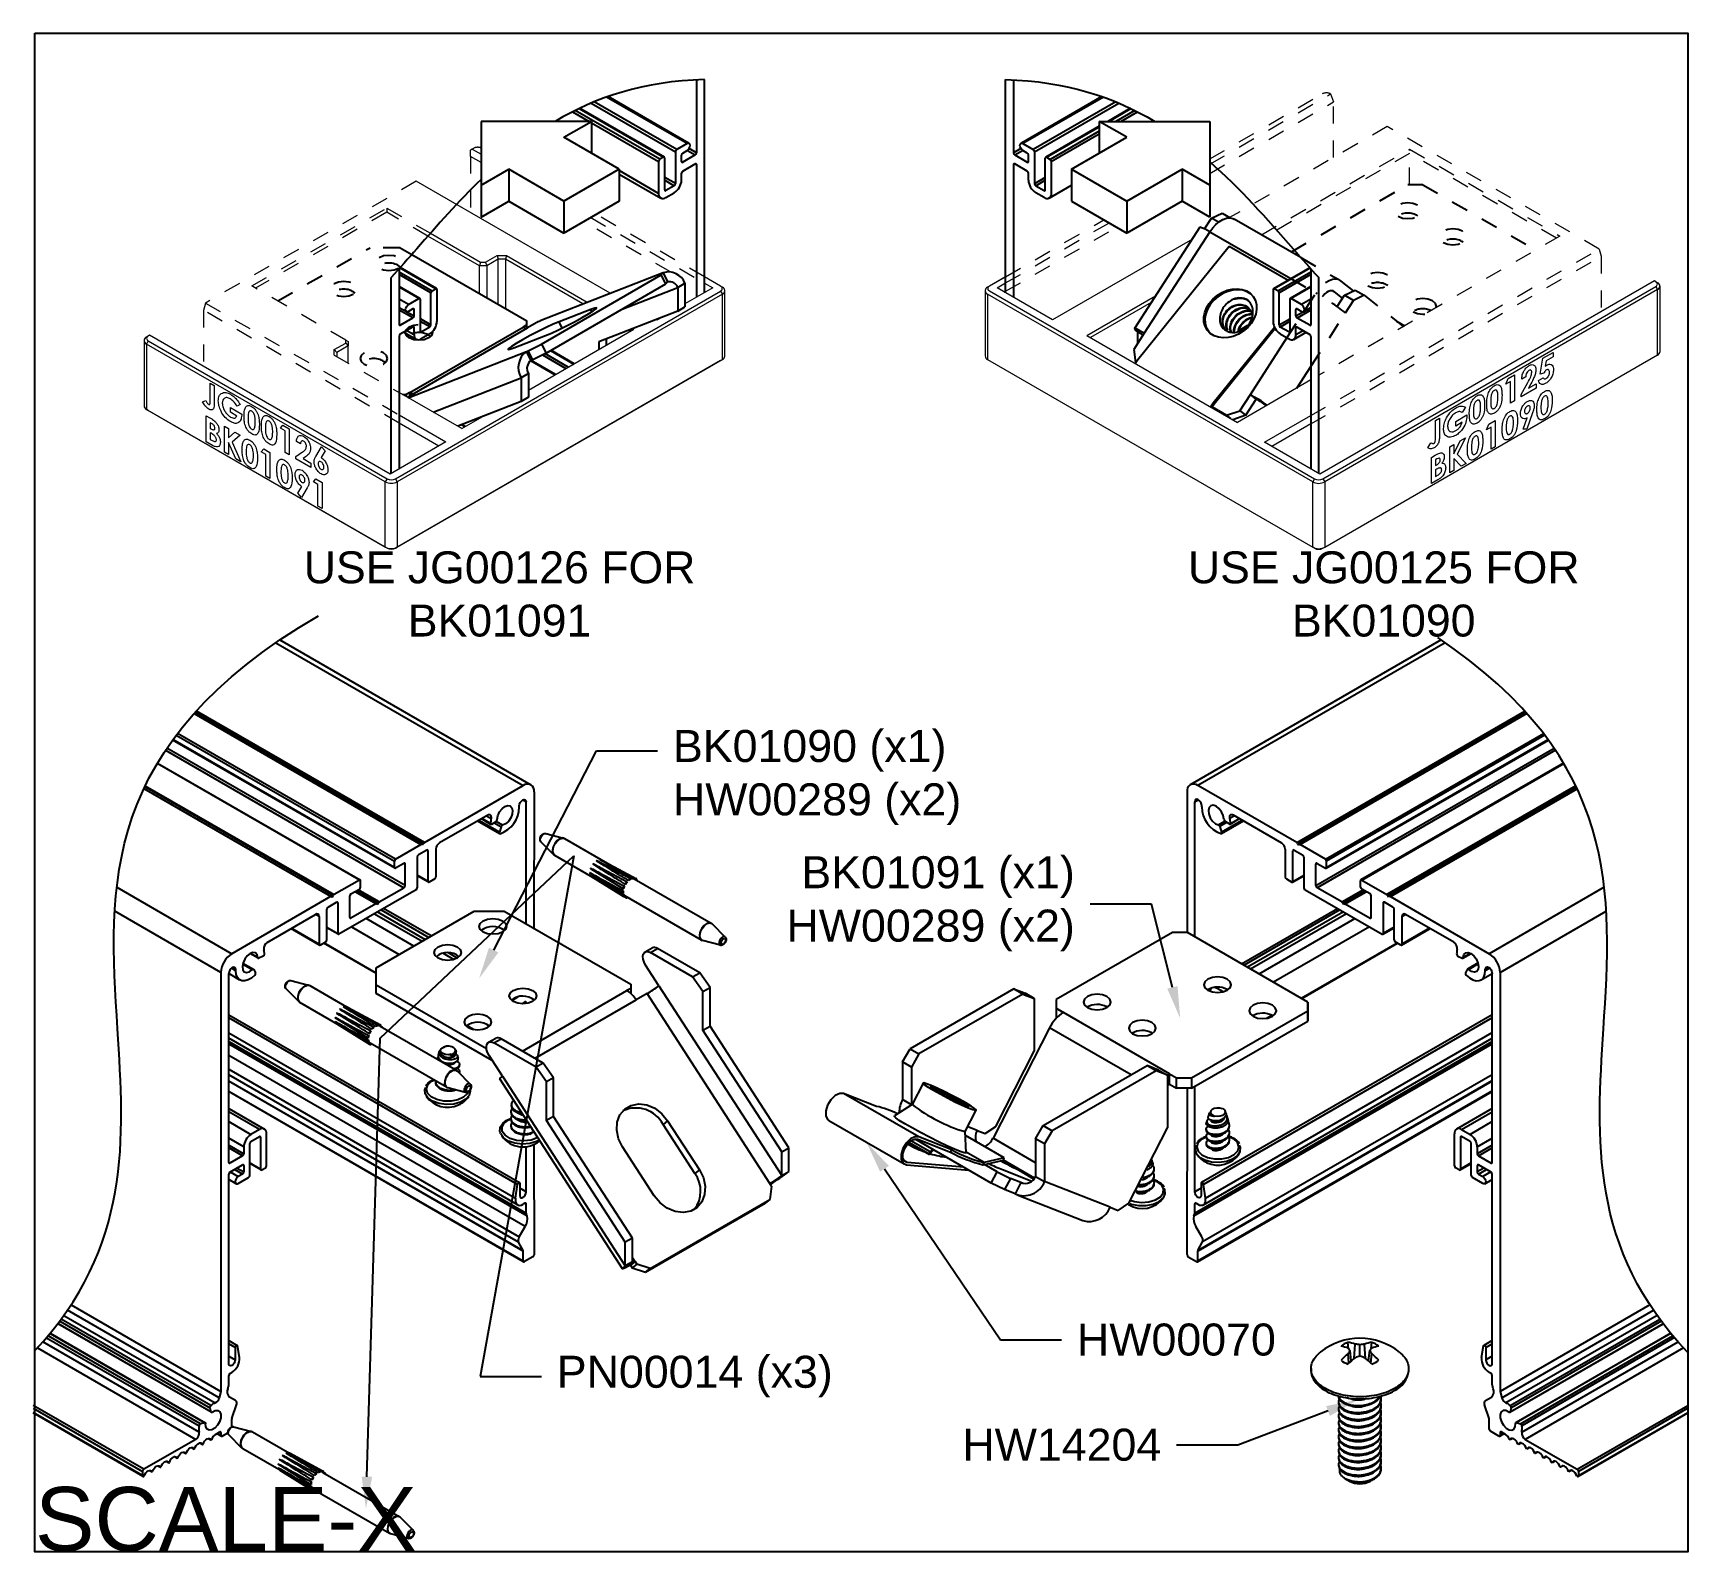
# Model space of a CAD drawing. Extents: x -0.01 to 9.71, y -8.92 to 0.
import ezdxf
from ezdxf import colors
from ezdxf.entities.mleader import LeaderData, LeaderLine
from ezdxf.math import Vec2, Vec3

# ---------------------------------------------------------------- set-up
doc = ezdxf.new("R2010")
doc.units = 0
doc.header["$LTSCALE"] = 0.5
doc.header["$MEASUREMENT"] = 0
doc.linetypes.add('HIDDEN2', pattern=[0.1875, 0.125, -0.0625])
for name, color, linetype in [('Brackets', 181, 'CONTINUOUS'), ('Dimension', 10, 'CONTINUOUS'), ('FAB DWG', 221, 'CONTINUOUS'), ('Hardware', 242, 'CONTINUOUS'), ('Housing', 150, 'CONTINUOUS')]:
    doc.layers.add(name, color=color, linetype=linetype)
doc.layers.add('Jig', color=41, linetype='CONTINUOUS', lineweight=13)
doc.layers.add('Text-Unprinted', color=131, linetype='CONTINUOUS', plot=False)
doc.styles.add('LSAD_Standard', font='arial.ttf')
doc.styles.get("Standard").update_dxf_attribs({"font": 'arial.ttf'})

msp = doc.modelspace()

# ---------------------------------------------------------------- texts
at = {"layer": 'FAB DWG', "transparency": 16777216, "char_height": 0.1875, "attachment_point": 5}
for s, insert in [('USE JG00126 FOR BK01091', (2.7282, -3.295)), ('USE JG00125 FOR BK01090', (7.9203, -3.2951))]:
    msp.add_mtext_dynamic_manual_height_columns(s, width=2.949978, gutter_width=0.625, heights=[0], dxfattribs=dict(at, insert=insert))
at = {"layer": 'Text-Unprinted', "ltscale": 0.5, "transparency": 16777216, "style": 'LSAD_Standard'}
msp.add_attdef('SCALE-X', (0, -8.913), 'XEffectiveScaleFactor', height=0.375, dxfattribs=at)

# ---------------------------------------------------------------- linework, layer by layer
at = {"layer": 'Brackets', "linetype": 'HIDDEN2', "transparency": 16777216}
for p, q in [((7.3787, -1.2843), (8.0611, -0.8902)), ((8.1495, -0.8902), (8.0611, -0.8902)), ((8.1495, -0.8902), (8.8137, -1.2738)), ((1.426, -1.5729), (1.9676, -1.2602)), ((2.1444, -1.2602), (1.9676, -1.2602)), ((7.7435, -1.5137), (7.6712, -1.456)), ((7.3522, -1.7897), (7.5221, -1.5271)), ((7.6242, -1.5148), (7.6307, -1.5186)), ((7.6788, -1.557), (7.6307, -1.5186)), ((7.6467, -1.6065), (7.6904, -1.539)), ((7.6904, -1.539), (7.7527, -1.5093)), ((7.7432, -1.5695), (7.6904, -1.539)), ((7.8055, -1.5399), (7.7432, -1.5695)), ((7.7527, -1.5093), (7.8055, -1.5399)), ((7.8055, -1.5399), (8.0318, -1.7205)), ((7.4926, -1.957), (7.696, -1.6426)), ((7.696, -1.6426), (7.7432, -1.5695)), ((7.9956, -1.6916), (8.0429, -1.719)), ((8.0318, -1.7254), (8.0318, -1.7205))]:
    msp.add_line(p, q, dxfattribs=at)
at = {"layer": 'Brackets', "transparency": 16777216}
for p, q in [((6.9084, -1.0874), (6.9706, -1.0577)), ((6.9706, -1.0577), (7.0179, -1.085)), ((6.8413, -1.1402), (6.4563, -1.7355)), ((6.8678, -1.1501), (6.9084, -1.0874)), ((6.9495, -1.1111), (6.9084, -1.0874)), ((7.4337, -1.3182), (7.0419, -1.0919)), ((6.8989, -1.1672), (6.514, -1.7625)), ((6.8989, -1.1672), (7.3747, -1.442)), ((2.2129, -1.2997), (2.8879, -1.6894)), ((7.3787, -1.2843), (7.3787, -1.2865)), ((3.6881, -1.4077), (2.9675, -1.689)), ((2.974, -1.8262), (3.6778, -1.42)), ((3.6778, -1.42), (3.6881, -1.4077)), ((3.7049, -1.4731), (3.6778, -1.42)), ((3.6881, -1.4077), (3.7153, -1.4608)), ((3.0012, -1.8793), (3.7049, -1.4731)), ((3.448, -1.6214), (3.7746, -1.4935)), ((3.7153, -1.4608), (3.7049, -1.4731)), ((3.7746, -1.4935), (3.8169, -1.4691)), ((3.7746, -1.4935), (3.7746, -1.6325)), ((3.8169, -1.4691), (3.8169, -1.608)), ((3.2639, -1.6228), (3.0775, -1.6957)), ((3.2709, -1.6365), (3.2639, -1.6228)), ((3.7746, -1.6325), (3.312, -1.8137)), ((3.7746, -1.6325), (3.8169, -1.608)), ((2.2011, -2.1104), (2.8659, -1.7266)), ((2.2282, -2.1147), (2.8931, -1.7309)), ((2.8879, -1.7139), (2.8659, -1.7266)), ((2.8879, -1.7139), (2.8879, -1.6894)), ((2.8879, -1.7322), (2.8879, -1.7139)), ((2.9567, -1.6942), (2.8931, -1.7309)), ((2.9567, -1.6942), (2.9675, -1.689)), ((3.096, -1.7319), (3.0775, -1.6957)), ((2.8124, -1.8488), (2.9987, -1.7758)), ((2.896, -1.865), (2.974, -1.8262)), ((2.974, -1.8262), (3.0012, -1.8793)), ((3.312, -1.8137), (3.312, -1.8576)), ((3.3542, -1.7971), (3.3542, -1.8332)), ((6.514, -1.7625), (6.4526, -1.8575)), ((6.5069, -1.7734), (6.4762, -1.7556)), ((6.4762, -1.8209), (6.4762, -1.7556)), ((7.1371, -2.1224), (7.3522, -1.7897)), ((2.191, -2.1411), (2.8858, -1.869)), ((2.8858, -1.869), (2.896, -1.865)), ((2.913, -1.922), (2.8858, -1.869)), ((2.9232, -1.9181), (2.896, -1.865)), ((2.913, -1.922), (2.9232, -1.9181)), ((3.0012, -1.8793), (2.9232, -1.9181)), ((6.4526, -1.8575), (6.4629, -1.9353)), ((6.4629, -1.9353), (6.4636, -1.9357)), ((6.4629, -1.9353), (6.4635, -1.9358)), ((2.3388, -2.2264), (2.8556, -2.024)), ((2.8979, -1.9996), (2.8556, -2.024)), ((2.8556, -2.024), (2.8556, -2.163)), ((2.8979, -1.9996), (2.8979, -2.1385)), ((7.4103, -2.0844), (7.4926, -1.957)), ((2.1599, -2.1231), (2.179, -2.1231)), ((2.2011, -2.1104), (2.179, -2.1231)), ((2.179, -2.1231), (2.179, -2.1342)), ((2.1868, -2.1386), (2.2282, -2.1147)), ((2.2011, -2.1304), (2.2011, -2.1104)), ((7.0757, -2.2174), (7.1371, -2.1224)), ((7.1711, -2.1495), (7.1371, -2.1224)), ((2.8556, -2.163), (2.4822, -2.3092)), ((2.8979, -2.1385), (2.8556, -2.163)), ((6.913, -2.1953), (6.9976, -2.2442)), ((6.9976, -2.2442), (7.0757, -2.2174)), ((7.0757, -2.2174), (7.1096, -2.2445)), ((7.1096, -2.2445), (7.1711, -2.1495)), ((7.0222, -2.2637), (6.9976, -2.2442)), ((7.1096, -2.2445), (7.0339, -2.2705)), ((2.0037, -5.4887), (2.5782, -5.1571)), ((2.5782, -5.1571), (2.755, -5.1571)), ((2.755, -5.1571), (3.4985, -5.5862)), ((6.6794, -5.2823), (5.9969, -5.6761)), ((6.7678, -5.2823), (6.6794, -5.2823)), ((7.4748, -5.6904), (6.7678, -5.2823)), ((3.5825, -5.3964), (3.6248, -5.372)), ((3.6137, -5.3995), (3.656, -5.3751)), ((3.8618, -5.5427), (3.6137, -5.3995)), ((3.9041, -5.5183), (3.656, -5.3751)), ((2.0037, -5.5907), (2.0037, -5.4887)), ((3.6639, -5.5948), (3.5853, -5.4733)), ((3.8618, -5.5427), (3.9041, -5.5183)), ((3.9648, -5.6044), (3.9041, -5.5183)), ((2.6512, -5.9644), (2.0037, -5.5907)), ((2.0037, -5.6395), (2.0037, -5.5907)), ((2.8624, -5.9778), (3.4764, -5.6234)), ((3.4985, -5.6107), (3.4764, -5.6234)), ((3.4985, -5.5862), (3.4985, -5.6107)), ((3.4985, -5.6107), (3.4985, -5.6395)), ((3.6639, -5.5948), (4.3851, -6.7099)), ((3.9225, -5.6288), (3.8618, -5.5427)), ((3.9225, -5.6288), (3.9648, -5.6044)), ((3.9225, -5.8556), (3.9225, -5.6288)), ((3.9648, -5.8312), (3.9648, -5.6044)), ((5.7488, -5.6126), (5.1384, -5.9648)), ((5.8016, -5.6431), (5.7488, -5.6126)), ((5.7488, -5.6126), (5.8151, -5.6386)), ((7.0011, -5.6167), (7.0046, -5.6188)), ((2.6853, -6.0329), (2.0037, -5.6395)), ((2.9365, -6.0206), (3.5308, -5.6776)), ((3.5944, -5.6409), (3.5308, -5.6776)), ((4.3157, -6.7561), (3.5944, -5.6409)), ((5.8016, -5.6431), (5.1912, -5.9953)), ((5.8016, -5.6431), (5.8679, -5.669)), ((5.8679, -5.669), (5.8151, -5.6386)), ((5.8679, -5.669), (5.8679, -5.9781)), ((5.9969, -5.6761), (5.9969, -5.7271)), ((5.9969, -5.7271), (6.0389, -5.7513)), ((5.9969, -5.7271), (5.9969, -5.7856)), ((6.2939, -5.7187), (6.2974, -5.7209)), ((7.4748, -5.7414), (7.4748, -5.6904)), ((7.4748, -5.6904), (7.4748, -5.7514)), ((6.6619, -6.111), (6.0389, -5.7513)), ((6.7923, -6.1352), (7.4748, -5.7414)), ((6.7923, -6.1962), (7.4748, -5.8024)), ((7.2662, -5.7697), (7.2697, -5.7719)), ((7.4748, -5.8024), (7.4748, -5.7414)), ((7.4748, -5.7514), (7.4748, -5.8024)), ((2.6635, -5.9268), (2.7058, -5.9024)), ((2.6948, -5.9299), (2.7371, -5.9055)), ((2.9851, -6.0486), (2.7371, -5.9055)), ((3.9225, -5.8556), (3.9648, -5.8312)), ((4.3851, -6.5709), (3.9225, -5.8556)), ((4.4274, -6.5465), (3.9648, -5.8312)), ((5.9578, -5.8418), (5.6258, -6.4904)), ((6.4366, -6.1182), (5.9578, -5.8418)), ((6.5591, -5.8718), (6.5625, -5.8739)), ((2.745, -6.1251), (2.6664, -6.0036)), ((2.9428, -6.073), (2.6948, -5.9299)), ((5.0942, -6.0413), (5.1384, -5.9648)), ((5.1384, -5.9648), (5.1912, -5.9953)), ((5.1912, -5.9953), (5.147, -6.0718)), ((5.6416, -6.4202), (5.8679, -5.9781)), ((2.9851, -6.0486), (2.9428, -6.073)), ((3.0036, -6.1591), (2.9428, -6.073)), ((3.0458, -6.1347), (2.9851, -6.0486)), ((5.147, -6.0718), (5.0942, -6.0413)), ((5.0942, -6.0413), (5.0942, -6.2625)), ((5.147, -6.0718), (5.1471, -6.293)), ((5.9203, -6.4161), (6.5307, -6.0639)), ((6.5835, -6.0944), (5.9731, -6.4466)), ((6.5835, -6.0944), (6.5307, -6.0639)), ((6.597, -6.0899), (6.5307, -6.0639)), ((6.6498, -6.1204), (6.5835, -6.0944)), ((6.597, -6.0899), (6.6498, -6.1204)), ((6.6498, -6.1204), (6.6499, -6.4294)), ((6.662, -6.172), (6.6619, -6.111)), ((6.6619, -6.111), (6.7039, -6.1352)), ((3.4503, -7.2564), (2.7291, -6.1413)), ((2.745, -6.1251), (3.4662, -7.2403)), ((3.0458, -6.1347), (3.0036, -6.1591)), ((3.0036, -6.386), (3.0036, -6.1591)), ((3.0458, -6.3616), (3.0458, -6.1347)), ((6.662, -6.172), (6.7039, -6.1962)), ((6.7039, -6.1962), (6.7039, -6.1352)), ((6.7039, -6.1352), (6.7923, -6.1352)), ((6.7923, -6.1962), (6.7039, -6.1962)), ((6.7923, -6.1352), (6.7923, -6.1962)), ((5.1471, -6.293), (5.0942, -6.2625)), ((5.1471, -6.293), (5.1463, -6.2946)), ((5.1481, -6.2934), (5.1471, -6.293)), ((3.0458, -6.3616), (3.0036, -6.386)), ((3.4662, -7.1013), (3.0036, -6.386)), ((3.5085, -7.0769), (3.0458, -6.3616)), ((3.7153, -6.3872), (3.6881, -6.4089)), ((3.8744, -6.697), (3.6881, -6.4089)), ((3.7153, -6.3872), (3.9016, -6.6753)), ((5.6156, -6.7533), (5.1685, -6.4953)), ((5.5321, -6.4439), (5.4771, -6.4223)), ((5.5321, -6.4439), (5.5794, -6.4624)), ((5.5794, -6.4624), (5.6416, -6.4202)), ((5.8762, -6.6349), (5.6258, -6.4904)), ((5.8761, -6.4927), (5.9203, -6.4161)), ((5.929, -6.5232), (5.8761, -6.4927)), ((5.8761, -6.4927), (5.8762, -6.7139)), ((5.9203, -6.4161), (5.9731, -6.4466)), ((5.9731, -6.4466), (5.929, -6.5232)), ((6.4236, -6.8715), (6.6499, -6.4294)), ((3.6365, -6.8283), (3.4501, -6.5402)), ((4.3851, -6.5709), (4.4274, -6.5465)), ((4.3851, -6.7099), (4.3851, -6.5709)), ((4.4274, -6.6855), (4.4274, -6.5465)), ((5.929, -6.5232), (5.929, -6.7444)), ((3.9016, -6.6753), (3.8744, -6.697)), ((4.3851, -6.7099), (4.4274, -6.6855)), ((5.6496, -6.687), (5.576, -6.6446)), ((5.6156, -6.7533), (5.6496, -6.687)), ((5.6496, -6.687), (5.7276, -6.7258)), ((5.6814, -6.6745), (5.8535, -6.7419)), ((5.8695, -6.7249), (5.6868, -6.6194)), ((4.3258, -6.7718), (4.3155, -6.8496)), ((4.3258, -6.7718), (4.3157, -6.7561)), ((5.6937, -6.7921), (5.6156, -6.7533)), ((5.7276, -6.7258), (5.6937, -6.7921)), ((5.7551, -6.8162), (5.6937, -6.7921)), ((5.7891, -6.7499), (5.7276, -6.7258)), ((5.7891, -6.7499), (5.7551, -6.8162)), ((5.8029, -6.7553), (5.7891, -6.7499)), ((5.8762, -6.7139), (5.929, -6.7444)), ((6.314, -6.8952), (5.929, -6.7444)), ((3.5846, -7.2775), (4.2883, -6.8713)), ((3.6118, -7.2558), (4.3155, -6.8496)), ((4.3155, -6.8496), (4.2883, -6.8713)), ((5.7685, -6.8226), (6.1536, -6.9735)), ((6.314, -6.8952), (6.3613, -6.9137)), ((6.3613, -6.9137), (6.4236, -6.8715)), ((3.5085, -7.0769), (3.4662, -7.1013)), ((3.5085, -7.2159), (3.5085, -7.0769)), ((3.4662, -7.2403), (3.4662, -7.1013)), ((3.5085, -7.1899), (3.5236, -7.2132)), ((3.5085, -7.2159), (3.4662, -7.2403)), ((3.5236, -7.2132), (3.4964, -7.2349)), ((3.4964, -7.2349), (3.5065, -7.2506)), ((3.5337, -7.2289), (3.5065, -7.2506)), ((3.5065, -7.2506), (3.5846, -7.2775)), ((3.5236, -7.2132), (3.5337, -7.2289)), ((3.6118, -7.2558), (3.5337, -7.2289)), ((3.5846, -7.2775), (3.6118, -7.2558))]:
    msp.add_line(p, q, dxfattribs=at)
at = {"layer": 'Brackets', "linetype": 'HIDDEN2', "ltscale": 0.5, "transparency": 16777216}
for p, q in [((2.1444, -1.2602), (2.2129, -1.2997)), ((7.4337, -1.3182), (7.6564, -1.4479)), ((7.3747, -1.442), (7.5224, -1.5273))]:
    msp.add_line(p, q, dxfattribs=at)
at = {"layer": 'Brackets', "linetype": 'HIDDEN2', "transparency": 16777216, "flags": 128}
for points in [[(8.1177, -1.0107), (8.0917, -1.0007), (8.0611, -0.9971), (8.0305, -1.0007), (8.0046, -1.0107), (7.9872, -1.0257), (7.9811, -1.0434), (7.9872, -1.061), (8.0046, -1.076), (8.0305, -1.086), (8.0611, -1.0896), (8.0917, -1.086), (8.1177, -1.076), (8.135, -1.061), (8.1411, -1.0434), (8.135, -1.0257), (8.1177, -1.0107)], [(8.3829, -1.1638), (8.3569, -1.1538), (8.3263, -1.1503), (8.2957, -1.1538), (8.2697, -1.1638), (8.2524, -1.1788), (8.2463, -1.1965), (8.2524, -1.2142), (8.2697, -1.2292), (8.2957, -1.2392), (8.3263, -1.2427), (8.3569, -1.2392), (8.3829, -1.2292), (8.4002, -1.2142), (8.4063, -1.1965), (8.4002, -1.1788), (8.3829, -1.1638)], [(2.1347, -1.3822), (2.1087, -1.3922), (2.0781, -1.3957), (2.0475, -1.3922), (2.0216, -1.3822), (2.0042, -1.3672), (1.9981, -1.3495), (2.0042, -1.3318), (2.0216, -1.3169), (2.0475, -1.3068), (2.0781, -1.3033), (2.1087, -1.3068), (2.1347, -1.3169), (2.152, -1.3318), (2.1581, -1.3495), (2.152, -1.3672), (2.1347, -1.3822)], [(1.8695, -1.5352), (1.8436, -1.5453), (1.813, -1.5488), (1.7823, -1.5453), (1.7564, -1.5352), (1.739, -1.5203), (1.733, -1.5026), (1.739, -1.4849), (1.7564, -1.4699), (1.7823, -1.4599), (1.813, -1.4564), (1.8436, -1.4599), (1.8695, -1.4699), (1.8869, -1.4849), (1.893, -1.5026), (1.8869, -1.5203), (1.8695, -1.5352)], [(7.6712, -1.456), (7.6564, -1.4479), (7.639, -1.4448), (7.6197, -1.447), (7.5993, -1.4544), (7.5786, -1.4666), (7.5583, -1.4833), (7.5392, -1.5037), (7.5221, -1.5271)], [(7.9409, -1.4191), (7.915, -1.4091), (7.8843, -1.4055), (7.8537, -1.4091), (7.8278, -1.4191), (7.8104, -1.4341), (7.8043, -1.4517), (7.8104, -1.4694), (7.8278, -1.4844), (7.8537, -1.4944), (7.8843, -1.498), (7.915, -1.4944), (7.9409, -1.4844), (7.9583, -1.4694), (7.9643, -1.4517), (7.9583, -1.4341), (7.9409, -1.4191)], [(7.6307, -1.5186), (7.6233, -1.5145), (7.6146, -1.513), (7.605, -1.5141), (7.5947, -1.5178), (7.5843, -1.5239), (7.5742, -1.5322), (7.5646, -1.5425), (7.5593, -1.5494)], [(8.2061, -1.5722), (8.1801, -1.5622), (8.1495, -1.5587), (8.1189, -1.5622), (8.0929, -1.5722), (8.0756, -1.5872), (8.0695, -1.6049), (8.0756, -1.6226), (8.0929, -1.6376), (8.1189, -1.6476), (8.1495, -1.6511), (8.1613, -1.6506)], [(8.2286, -1.6117), (8.2295, -1.6049), (8.2234, -1.5872), (8.2061, -1.5722)], [(2.1764, -1.7621), (2.1749, -1.7577), (2.181, -1.74), (2.1983, -1.7251), (2.2243, -1.715), (2.2549, -1.7115), (2.2855, -1.715), (2.3115, -1.7251), (2.3288, -1.74), (2.3336, -1.754)], [(8.0339, -1.7242), (8.0324, -1.7247), (8.0318, -1.7249)], [(2.0463, -1.9434), (2.0636, -1.9285), (2.0697, -1.9108), (2.0636, -1.8931), (2.0463, -1.8781), (2.0204, -1.8681), (1.9897, -1.8646), (1.9591, -1.8681), (1.9332, -1.8781), (1.9158, -1.8931), (1.9097, -1.9108), (1.9158, -1.9285), (1.9332, -1.9434), (1.9591, -1.9535), (1.9897, -1.957), (2.0204, -1.9535), (2.0463, -1.9434)]]:
    msp.add_lwpolyline(points, dxfattribs=at)
at = {"layer": 'Brackets', "transparency": 16777216, "flags": 128}
for points in [[(6.8989, -1.1672), (6.9161, -1.1438), (6.9352, -1.1234), (6.9555, -1.1067), (6.9762, -1.0945), (6.9966, -1.0871), (7.0159, -1.0849), (7.0332, -1.088), (7.0419, -1.0919)], [(2.9987, -1.7758), (3.0327, -1.7615), (3.0747, -1.7422), (3.1212, -1.7194), (3.1686, -1.6949), (3.213, -1.6708), (3.2507, -1.649), (3.2788, -1.6313), (3.2949, -1.6191), (3.2977, -1.6134), (3.2871, -1.6147), (3.2639, -1.6228)], [(3.0775, -1.6957), (3.0436, -1.71), (3.0016, -1.7294), (2.955, -1.7522), (2.9077, -1.7767), (2.8633, -1.8008), (2.8256, -1.8225), (2.7975, -1.8403), (2.7814, -1.8525), (2.7785, -1.8582), (2.7891, -1.8569), (2.8124, -1.8488)], [(6.514, -1.7625), (6.4946, -1.7516), (6.4787, -1.7432), (6.4666, -1.7377), (6.4591, -1.7351), (6.4562, -1.7358), (6.4582, -1.7395), (6.4649, -1.7462), (6.4762, -1.7556)], [(2.3115, -1.7904), (2.2855, -1.8004), (2.2549, -1.8039), (2.2243, -1.8004), (2.1983, -1.7904), (2.181, -1.7754), (2.1764, -1.7621)], [(2.3336, -1.754), (2.3349, -1.7577), (2.3288, -1.7754), (2.3115, -1.7904)], [(2.7452, -5.279), (2.7193, -5.289), (2.6887, -5.2925), (2.6581, -5.289), (2.6321, -5.279), (2.6148, -5.264), (2.6087, -5.2463), (2.6148, -5.2287), (2.6321, -5.2137), (2.6581, -5.2037), (2.6887, -5.2002), (2.7193, -5.2037), (2.7452, -5.2137), (2.7626, -5.2287), (2.7687, -5.2463), (2.7626, -5.264), (2.7452, -5.279)], [(2.4801, -5.432), (2.4541, -5.442), (2.4235, -5.4456), (2.3929, -5.442), (2.3669, -5.432), (2.3496, -5.4171), (2.3435, -5.3994), (2.3496, -5.3817), (2.3669, -5.3667), (2.3929, -5.3567), (2.4235, -5.3532), (2.4541, -5.3567), (2.4801, -5.3667), (2.4974, -5.3817), (2.5035, -5.3994), (2.4974, -5.4171), (2.4801, -5.432)], [(3.5853, -5.4733), (3.5765, -5.4565), (3.5711, -5.4391), (3.5696, -5.4228), (3.5722, -5.4091), (3.5787, -5.3992), (3.5884, -5.3941), (3.6005, -5.3942), (3.6137, -5.3995)], [(2.922, -5.6871), (2.8961, -5.6971), (2.8655, -5.7006), (2.8348, -5.6971), (2.8089, -5.6871), (2.7915, -5.6721), (2.7855, -5.6545), (2.7915, -5.6368), (2.8089, -5.6218), (2.8348, -5.6118), (2.8655, -5.6083), (2.8961, -5.6118), (2.922, -5.6218), (2.9394, -5.6368), (2.9455, -5.6545), (2.9394, -5.6721), (2.922, -5.6871)], [(6.8879, -5.621), (6.9139, -5.631), (6.9445, -5.6345), (6.9751, -5.631), (7.0011, -5.621), (7.0184, -5.606), (7.0245, -5.5883), (7.0184, -5.5707), (7.0011, -5.5557), (6.9751, -5.5457), (6.9445, -5.5422), (6.9139, -5.5457), (6.8879, -5.5557), (6.8706, -5.5707), (6.8645, -5.5883), (6.8706, -5.606), (6.8879, -5.621)], [(6.1808, -5.723), (6.2067, -5.733), (6.2373, -5.7365), (6.268, -5.733), (6.2939, -5.723), (6.3113, -5.708), (6.3174, -5.6904), (6.3113, -5.6727), (6.2939, -5.6577), (6.268, -5.6477), (6.2374, -5.6442), (6.2068, -5.6477), (6.1808, -5.6577), (6.1635, -5.6727), (6.1574, -5.6904), (6.1634, -5.708), (6.1808, -5.723)], [(7.153, -5.774), (7.179, -5.784), (7.2096, -5.7875), (7.2402, -5.784), (7.2662, -5.774), (7.2835, -5.759), (7.2896, -5.7414), (7.2835, -5.7237), (7.2662, -5.7087), (7.2402, -5.6987), (7.2096, -5.6952), (7.179, -5.6987), (7.1531, -5.7087), (7.1357, -5.7237), (7.1296, -5.7414), (7.1357, -5.759), (7.153, -5.774)], [(2.6569, -5.8401), (2.6742, -5.8252), (2.6803, -5.8075), (2.6742, -5.7898), (2.6569, -5.7748), (2.6309, -5.7648), (2.6003, -5.7613), (2.5697, -5.7648), (2.5437, -5.7748), (2.5264, -5.7898), (2.5203, -5.8075), (2.5264, -5.8252), (2.5437, -5.8401), (2.5697, -5.8501), (2.6003, -5.8537), (2.6309, -5.8501), (2.6569, -5.8401)], [(6.4459, -5.8761), (6.4719, -5.8861), (6.5025, -5.8896), (6.5331, -5.8861), (6.559, -5.8761), (6.5764, -5.8611), (6.5825, -5.8434), (6.5764, -5.8257), (6.5591, -5.8108), (6.5331, -5.8007), (6.5025, -5.7972), (6.4719, -5.8007), (6.4459, -5.8108), (6.4286, -5.8257), (6.4225, -5.8434), (6.4286, -5.8611), (6.4459, -5.8761)], [(2.6664, -6.0036), (2.6575, -5.9868), (2.6521, -5.9695), (2.6506, -5.9532), (2.6533, -5.9395), (2.6597, -5.9296), (2.6694, -5.9245), (2.6815, -5.9246), (2.6948, -5.9299)], [(6.6486, -6.1197), (6.6504, -6.1184), (6.6619, -6.111)], [(2.745, -6.1251), (2.736, -6.1327), (2.7306, -6.138), (2.729, -6.141), (2.7291, -6.1413)], [(3.4501, -6.5402), (3.4269, -6.4929), (3.4163, -6.4431), (3.4191, -6.3951), (3.4352, -6.3526), (3.4633, -6.3191), (3.501, -6.2973), (3.5454, -6.289), (3.5928, -6.2949), (3.6393, -6.3144), (3.6813, -6.346), (3.7153, -6.3872)], [(3.9016, -6.6753), (3.9249, -6.7226), (3.9355, -6.7723), (3.9326, -6.8204), (3.9165, -6.8629), (3.8884, -6.8963), (3.8507, -6.9181), (3.8063, -6.9264), (3.759, -6.9206), (3.7124, -6.9011), (3.6704, -6.8695), (3.6365, -6.8283)], [(3.4964, -7.2349), (3.4809, -7.2436), (3.4682, -7.2503), (3.4586, -7.2547), (3.4525, -7.2567), (3.4502, -7.2562), (3.4518, -7.2532), (3.4572, -7.2478), (3.4662, -7.2403)], [(3.5236, -7.2132), (3.5158, -7.2176), (3.5095, -7.2209), (3.5047, -7.2231), (3.5016, -7.2241), (3.5005, -7.2238), (3.5013, -7.2223), (3.504, -7.2197), (3.5085, -7.2159)]]:
    msp.add_lwpolyline(points, dxfattribs=at)
at = {"layer": 'Brackets', "linetype": 'HIDDEN2', "transparency": 16777216}
for centre, radius, start, end in [((8.0611, -1.1719), 0.115, 58.50133, 121.49867), ((8.3263, -1.3251), 0.115, 58.50133, 121.49867), ((2.0781, -1.4599), 0.1096, 51.70935, 128.29065), ((1.813, -1.613), 0.1096, 51.70935, 128.29065), ((6.6873, -2.9731), 1.6697, 52.83474, 60.00208), ((7.8843, -1.5803), 0.115, 58.50133, 121.49867), ((8.1499, -1.739), 0.12, 66.19914, 120.25686), ((2.2549, -1.8681), 0.1096, 60.99652, 121.33668), ((1.9897, -2.0212), 0.1096, 51.70935, 128.29065)]:
    msp.add_arc(centre, radius, start, end, dxfattribs=at)
at = {"layer": 'Brackets', "transparency": 16777216}
for centre, radius, start, end in [((6.7977, -1.3086), 0.1739, 54.38348, 75.47542), ((3.7199, -1.5067), 0.104, 21.23979, 107.81317), ((3.7246, -1.5138), 0.054, 22.18282, 99.99983), ((2.884, -1.7003), 0.032, 235.59629, 286.55981), ((2.2549, -1.8681), 0.1096, 121.33668, 128.29065), ((2.2549, -1.8681), 0.1096, 51.70935, 60.99652), ((2.9551, -1.9629), 0.1168, 126.41602, 211.52851), ((2.9477, -1.969), 0.0584, 126.41602, 211.52851), ((2.2191, -2.084), 0.032, 235.59629, 286.55981), ((6.1879, -3.7493), 1.8836, 56.16917, 59.74041), ((6.6901, -2.9736), 0.9542, 55.44673, 59.73202), ((2.6887, -5.3568), 0.1096, 51.72711, 128.27289), ((2.4235, -5.5099), 0.1096, 51.72711, 128.27289), ((3.6378, -5.3996), 0.0305, 53.39116, 115.30703), ((3.3885, -5.7659), 0.1674, 31.81698, 58.32665), ((3.2631, -5.0664), 0.6632, 299.98114, 307.19015), ((6.9447, -5.7213), 0.1188, 61.66106, 120.45509), ((2.8654, -5.765), 0.1097, 51.75051, 128.08906), ((6.2375, -5.8233), 0.1188, 61.66106, 120.45509), ((2.6003, -5.918), 0.1096, 51.72711, 128.27289), ((6.1569, -5.9387), 0.2214, 122.20266, 154.05285), ((7.2098, -5.8743), 0.1188, 61.66106, 120.45509), ((2.7189, -5.93), 0.0305, 53.39116, 115.30703), ((6.5027, -5.9763), 0.1188, 61.66106, 120.45509), ((6.7048, -6.2451), 0.0847, 120.36875, 130.4453), ((3.5283, -6.4933), 0.1808, 27.84156, 114.66503), ((5.2547, -6.3451), 0.1805, 152.76928, 178.69136), ((5.6074, -6.4839), 0.0852, 152.03266, 198.02399), ((5.5343, -6.4487), 0.1005, 295.28887, 335.50034), ((3.7362, -6.8008), 0.1729, 321.62022, 36.91674), ((3.6376, -5.6446), 1.3066, 301.39269, 307.19126), ((6.2112, -5.3761), 1.4023, 244.21907, 247.80389), ((4.8289, -8.4139), 1.9768, 58.38439, 64.90027), ((3.9843, -6.1816), 0.6632, 299.98114, 307.19015), ((5.8078, -6.6974), 0.13, 246.08804, 338.80129), ((5.8154, -6.6903), 0.0651, 246.08804, 338.80129), ((6.1907, -6.8461), 0.1327, 253.74291, 338.27472)]:
    msp.add_arc(centre, radius, start, end, dxfattribs=at)
at = {"layer": 'Dimension', "transparency": 16777216}
for p, q in [((3.2689, -0.5182), (2.6194, -0.5182)), ((2.6194, -0.5182), (2.6194, -1.0807)), ((3.1065, -0.6119), (3.2689, -0.5182)), ((3.2689, -0.5182), (3.2689, -0.7057)), ((6.4111, -0.6119), (6.2487, -0.5182)), ((6.2487, -0.5182), (6.8983, -0.5182)), ((6.2487, -0.5182), (6.2487, -0.7057)), ((6.8983, -0.5182), (6.8983, -1.0807)), ((3.4313, -0.7994), (3.1065, -0.6119)), ((6.0864, -0.7994), (6.4111, -0.6119)), ((2.6194, -0.8932), (2.7817, -0.7994)), ((3.1065, -0.9869), (2.7817, -0.7994)), ((2.7817, -0.7994), (2.7817, -0.9869)), ((3.4313, -0.7994), (3.1065, -0.9869)), ((3.4313, -0.7994), (3.4313, -0.9869)), ((6.0864, -0.7994), (6.4111, -0.9869)), ((6.0864, -0.7994), (6.0864, -0.9869)), ((6.4111, -0.9869), (6.7359, -0.7994)), ((6.8983, -0.8932), (6.7359, -0.7994)), ((6.7359, -0.7994), (6.7359, -0.9869)), ((2.6194, -1.0807), (2.7817, -0.9869)), ((2.7817, -0.9869), (3.1065, -1.1744)), ((3.1065, -0.9869), (3.1065, -1.1744)), ((3.4313, -0.9869), (3.1065, -1.1744)), ((6.0864, -0.9869), (6.4111, -1.1744)), ((6.7359, -0.9869), (6.4111, -1.1744)), ((6.4111, -0.9869), (6.4111, -1.1744)), ((6.8983, -1.0807), (6.7359, -0.9869))]:
    msp.add_line(p, q, dxfattribs=at)
for points in [[(3.9307, -0.273), (3.5749, -0.283), (3.2933, -0.3766), (3.0544, -0.5182)], [(5.7001, -0.273), (6.0558, -0.283), (6.3373, -0.3766), (6.5763, -0.5182)]]:
    msp.add_open_spline(points, degree=3, dxfattribs=at)
for points, knots in [([(6.8983, -0.7551), (7.0754, -0.9105), (7.2818, -1.1454), (7.4882, -1.3803), (7.5386, -1.4361)], [0.7365575, 0.7365575, 0.7365575, 0.7365575, 1, 1.0834941, 1.0834941, 1.0834941, 1.0834941]), ([(2.6194, -0.8593), (2.487, -0.9878), (2.3147, -1.1839), (2.1424, -1.3799), (2.0923, -1.4357)], [0.7939461, 0.7939461, 0.7939461, 0.7939461, 1, 1.0834941, 1.0834941, 1.0834941, 1.0834941]), ([(0, -7.7372), (0.5677, -7.1316), (0.4725, -5.6541), (0.3772, -4.1765), (1.664, -3.4216)], [0.286071, 0.286071, 0.286071, 0.286071, 1, 1.92867, 1.92867, 1.92867, 1.92867]), ([(9.7064, -7.7488), (9.1273, -7.1398), (9.2198, -5.7053), (9.3123, -4.2709), (8.237, -3.5503)], [0.281534, 0.281534, 0.281534, 0.281534, 1, 1.876207, 1.876207, 1.876207, 1.876207])]:
    msp.add_open_spline(points, degree=3, knots=knots, dxfattribs=at)
at = {"layer": 'Hardware', "transparency": 16777216}
for p, q in [((6.477, -1.9161), (7.0125, -1.2521)), ((7.0125, -1.2521), (7.3581, -1.4516)), ((6.919, -2.1713), (7.2779, -1.7262)), ((7.2823, -1.7349), (6.9242, -2.1789)), ((7.0765, -1.742), (7.1223, -1.7156)), ((6.4613, -1.9398), (6.477, -1.9161)), ((6.9032, -2.1951), (6.919, -2.1713)), ((6.9242, -2.1789), (6.9107, -2.1994)), ((3.0471, -4.8255), (2.9711, -4.7486)), ((2.9963, -4.6999), (2.999, -4.7003)), ((2.999, -4.7003), (3.1036, -4.7276)), ((3.0998, -4.7275), (3.1101, -4.7302)), ((3.1101, -4.7302), (3.3737, -4.8824)), ((3.2766, -4.9591), (3.0526, -4.8298)), ((3.3189, -4.853), (3.5169, -4.959)), ((3.4499, -5.0517), (3.2591, -4.9332)), ((3.346, -4.9585), (3.2632, -4.9072)), ((3.4563, -5.0707), (3.2656, -4.9522)), ((3.2987, -4.8598), (3.4966, -4.9657)), ((3.3458, -4.8662), (3.5323, -4.966)), ((3.3599, -4.9218), (3.477, -4.9845)), ((3.4542, -5.0258), (3.3456, -4.9584)), ((3.5184, -4.9659), (3.9715, -5.2274)), ((3.4717, -5.0777), (3.4603, -5.0706)), ((3.914, -5.327), (3.4642, -5.0673)), ((3.977, -5.2317), (4.053, -5.3086)), ((3.914, -5.327), (3.9171, -5.3284)), ((4.0251, -5.3569), (3.9205, -5.3296)), ((1.5505, -5.6893), (1.4745, -5.6123)), ((1.5024, -5.564), (1.607, -5.5913)), ((1.6135, -5.5939), (1.8302, -5.719)), ((1.5505, -5.6893), (1.5532, -5.6916)), ((1.7888, -5.8279), (1.556, -5.6935)), ((1.8129, -5.7183), (2.0109, -5.8242)), ((1.8313, -5.7187), (2.0292, -5.8247)), ((1.7983, -5.8052), (1.7634, -5.7839)), ((1.9551, -5.9257), (1.7643, -5.8072)), ((1.9662, -5.9394), (1.7754, -5.821)), ((1.9542, -5.9023), (1.7977, -5.8052)), ((1.8129, -5.7422), (1.9902, -5.8371)), ((2.0203, -5.83), (2.0118, -5.825)), ((1.9588, -5.9256), (1.9659, -5.9297)), ((2.0265, -5.8323), (2.4749, -6.0911)), ((2.0303, -5.8331), (2.0403, -5.8385)), ((2.4174, -6.1907), (1.969, -5.9319)), ((2.3688, -5.9995), (2.3754, -5.9793)), ((2.3816, -5.9825), (2.3816, -5.9753)), ((2.4167, -5.949), (2.4052, -5.9535)), ((2.4436, -5.9992), (2.4418, -5.9971)), ((2.4418, -6.0073), (2.4418, -5.9971)), ((2.4446, -6.0076), (2.4418, -6.0073)), ((2.4446, -6.0076), (2.4436, -5.9992)), ((2.4687, -5.9704), (2.4733, -5.9843)), ((2.4801, -6.0053), (2.4845, -6.0186)), ((2.4804, -6.0954), (2.5564, -6.1723)), ((2.4925, -6.0565), (2.4925, -6.0616)), ((2.4925, -6.0974), (2.4925, -6.1025)), ((2.3545, -6.1637), (2.3545, -6.1586)), ((2.4174, -6.1907), (2.4205, -6.1921)), ((2.5285, -6.2206), (2.4239, -6.1933)), ((5.2151, -6.166), (5.1507, -6.2919)), ((2.7991, -6.29), (2.8016, -6.2825)), ((5.1905, -6.4825), (4.7486, -6.2275)), ((4.9415, -6.3031), (4.7486, -6.2275)), ((5.1508, -6.2917), (5.0464, -6.359)), ((6.9739, -6.316), (6.9713, -6.3178)), ((2.7965, -6.3386), (2.7965, -6.3335)), ((2.7965, -6.3795), (2.7965, -6.3744)), ((2.8586, -6.3414), (2.8531, -6.341)), ((2.8776, -6.3709), (2.8804, -6.3841)), ((2.8886, -6.3879), (2.8804, -6.3892)), ((4.6622, -6.3864), (5.104, -6.6414)), ((5.4622, -6.4514), (5.5267, -6.3255)), ((6.8813, -6.3888), (6.8789, -6.3963)), ((6.8961, -6.342), (6.8898, -6.3619)), ((6.9026, -6.3367), (6.9027, -6.3425)), ((6.9272, -6.3609), (6.9179, -6.3551)), ((6.9934, -6.342), (6.9898, -6.3313)), ((7.0048, -6.3763), (7, -6.3619)), ((2.7965, -6.4203), (2.7965, -6.4152)), ((5.2576, -6.5706), (5.1437, -6.5049)), ((5.1837, -6.4959), (5.3766, -6.5714)), ((5.3834, -6.5581), (5.1905, -6.4825)), ((5.4688, -6.5753), (5.4624, -6.4511)), ((5.6915, -6.6056), (5.4636, -6.474)), ((6.8763, -6.4375), (6.8764, -6.4427)), ((6.8767, -6.4785), (6.8767, -6.4837)), ((7.0142, -6.4211), (7.0142, -6.416)), ((7.0145, -6.4621), (7.0145, -6.457)), ((7.0148, -6.5031), (7.0148, -6.498)), ((5.252, -6.5871), (5.1299, -6.5167)), ((5.2484, -6.5821), (5.1318, -6.5148)), ((5.2576, -6.5706), (5.2484, -6.5821)), ((5.252, -6.5871), (5.2484, -6.5821)), ((5.2611, -6.5757), (5.252, -6.5871)), ((5.3766, -6.5714), (5.3834, -6.5581)), ((5.573, -6.6324), (5.4687, -6.5722)), ((5.6915, -6.6056), (5.573, -6.6324)), ((5.6884, -6.6191), (5.6915, -6.6056)), ((6.877, -6.5195), (6.877, -6.5247)), ((5.1227, -6.6319), (5.103, -6.6205)), ((5.1175, -6.6456), (5.483, -6.6768)), ((5.4543, -6.6602), (5.1227, -6.6319)), ((5.5662, -6.6457), (5.573, -6.6324)), ((5.5662, -6.6457), (5.5679, -6.6464)), ((5.5679, -6.6464), (5.6884, -6.6191)), ((6.5624, -6.63), (6.5583, -6.6177)), ((6.5723, -6.6747), (6.5722, -6.6696)), ((6.5726, -6.7157), (6.5725, -6.7106)), ((6.5729, -6.7567), (6.5728, -6.7516)), ((1.2148, -8.3094), (1.1388, -8.2324)), ((1.1667, -8.1841), (1.2713, -8.2114)), ((1.2778, -8.2141), (1.4939, -8.3387)), ((1.4859, -8.4669), (1.2204, -8.3137)), ((1.4763, -8.3387), (1.6743, -8.4446)), ((1.4949, -8.3385), (1.6929, -8.4445)), ((1.6183, -8.5236), (1.4275, -8.4051)), ((1.6197, -8.5466), (1.4289, -8.4282)), ((1.6312, -8.5599), (1.4404, -8.4414)), ((1.4792, -8.3647), (1.6537, -8.4581)), ((1.6908, -8.4524), (2.1392, -8.7112)), ((1.6942, -8.4523), (1.7044, -8.4577)), ((1.6239, -8.5463), (1.6308, -8.5503)), ((2.0817, -8.8108), (1.6334, -8.552)), ((2.1447, -8.7155), (2.2207, -8.7924)), ((2.1928, -8.8407), (2.0882, -8.8135))]:
    msp.add_line(p, q, dxfattribs=at)
at = {"layer": 'Hardware', "linetype": 'Continuous', "lineweight": 25, "transparency": 16777216}
for p, q in [((7.7141, -7.7269), (7.7094, -7.6888)), ((7.7158, -7.8101), (7.7109, -7.7552)), ((7.7293, -7.7981), (7.7222, -7.7367)), ((7.7476, -7.7829), (7.7524, -7.6991)), ((7.7802, -7.7702), (7.7802, -7.7032)), ((7.8128, -7.7829), (7.808, -7.6991)), ((7.8311, -7.7981), (7.8383, -7.7367)), ((7.8446, -7.8101), (7.8495, -7.7552)), ((7.8463, -7.7269), (7.851, -7.6888)), ((7.4937, -7.8432), (7.4937, -7.8554)), ((7.7333, -7.7946), (7.7286, -7.7918)), ((7.8319, -7.7918), (7.8271, -7.7946)), ((8.0667, -7.8554), (8.0667, -7.8432)), ((7.6552, -8.0384), (7.6552, -8.045)), ((7.9052, -8.0245), (7.9052, -8.018)), ((7.9052, -8.0654), (7.9052, -8.0588)), ((7.6552, -8.0793), (7.6552, -8.0858)), ((7.6552, -8.1201), (7.6552, -8.1266)), ((7.6552, -8.1609), (7.6552, -8.1674)), ((7.9052, -8.1062), (7.9052, -8.0997)), ((7.9052, -8.147), (7.9052, -8.1405)), ((7.6552, -8.2017), (7.6552, -8.2083)), ((7.6552, -8.2426), (7.6552, -8.2491)), ((7.9052, -8.1878), (7.9052, -8.1813)), ((7.9052, -8.2287), (7.9052, -8.2222)), ((7.6552, -8.2834), (7.6552, -8.2899)), ((7.6552, -8.3242), (7.6552, -8.3307)), ((7.9052, -8.2695), (7.9052, -8.263)), ((7.9052, -8.3103), (7.9052, -8.3038)), ((7.9052, -8.3512), (7.9052, -8.3446)), ((7.6552, -8.3651), (7.6552, -8.3716)), ((7.6552, -8.4059), (7.6552, -8.4124)), ((7.9052, -8.392), (7.9052, -8.3855)), ((7.9052, -8.4328), (7.9052, -8.4263)), ((7.6943, -8.4896), (7.7131, -8.5005)), ((7.7147, -8.5014), (7.7183, -8.5035)), ((7.8421, -8.5035), (7.849, -8.4996)), ((7.8672, -8.489), (7.8686, -8.4882))]:
    msp.add_line(p, q, dxfattribs=at)
at = {"layer": 'Hardware', "transparency": 16777216, "flags": 128}
for points in [[(2.9711, -4.7486), (2.9683, -4.7438), (2.9674, -4.7354), (2.9695, -4.7256), (2.9743, -4.7157), (2.9811, -4.7074), (2.9888, -4.7018), (2.9963, -4.6999)], [(3.107, -4.7288), (3.0982, -4.7269), (3.083, -4.7307), (3.0673, -4.742), (3.0535, -4.7589), (3.0437, -4.7788), (3.0395, -4.7989), (3.0414, -4.8159), (3.0491, -4.8273), (3.0498, -4.8278)], [(3.0526, -4.8298), (3.0505, -4.8284), (3.0427, -4.8169), (3.0408, -4.7998), (3.0451, -4.7797), (3.0549, -4.7597), (3.0688, -4.7427), (3.0845, -4.7314), (3.0998, -4.7275)], [(3.4539, -5.0369), (3.4516, -5.039), (3.4497, -5.0419), (3.4485, -5.045), (3.4481, -5.048), (3.4487, -5.0504), (3.4502, -5.0518), (3.4522, -5.0521), (3.4546, -5.0512)], [(3.4615, -5.0099), (3.4591, -5.0106), (3.4567, -5.0123), (3.4546, -5.015), (3.4531, -5.018), (3.4524, -5.0211), (3.4527, -5.0238), (3.4538, -5.0256), (3.4557, -5.0263)], [(3.4778, -4.9851), (3.476, -4.9842), (3.4738, -4.9844), (3.4713, -4.9858), (3.4691, -4.9882), (3.4673, -4.9911), (3.4664, -4.9943), (3.4663, -4.9971), (3.4671, -4.9993)], [(3.4986, -4.9693), (3.4979, -4.967), (3.4964, -4.9656), (3.4943, -4.9654), (3.4919, -4.9664), (3.4895, -4.9685), (3.4876, -4.9713), (3.4863, -4.9744), (3.4859, -4.9774)], [(3.5182, -4.9666), (3.5188, -4.9635), (3.5185, -4.9609), (3.5173, -4.9592), (3.5153, -4.9586), (3.513, -4.9592), (3.5106, -4.9609), (3.5084, -4.9634), (3.5069, -4.9665)], [(3.5333, -4.9745), (3.5341, -4.9717), (3.5341, -4.9689), (3.5332, -4.9668), (3.5315, -4.9657), (3.5293, -4.9659), (3.5268, -4.9672), (3.5246, -4.9695)], [(3.4573, -5.059), (3.4556, -5.062), (3.4547, -5.0651), (3.4547, -5.0679), (3.4556, -5.07), (3.4573, -5.071), (3.4595, -5.0709), (3.4619, -5.0696), (3.4642, -5.0673)], [(3.4703, -5.0709), (3.47, -5.0733), (3.4703, -5.0758), (3.4715, -5.0776), (3.4734, -5.0782), (3.4758, -5.0776), (3.4782, -5.0759), (3.4785, -5.0756)], [(3.9715, -5.2274), (3.9611, -5.2247), (3.9459, -5.2285), (3.9301, -5.2398), (3.9163, -5.2568), (3.9065, -5.2768), (3.9022, -5.297), (3.9041, -5.3141), (3.9119, -5.3255), (3.914, -5.327)], [(3.9205, -5.3296), (3.9135, -5.3262), (3.9058, -5.3148), (3.9039, -5.2978), (3.9082, -5.2777), (3.9179, -5.2577), (3.9317, -5.2409), (3.9474, -5.2296), (3.9626, -5.2258)], [(3.9626, -5.2258), (3.975, -5.2299), (3.977, -5.2317)], [(4.0459, -5.3057), (4.0384, -5.3076), (4.0307, -5.3131), (4.0239, -5.3215), (4.019, -5.3313), (4.0169, -5.3412), (4.0179, -5.3496), (4.0217, -5.3552), (4.0251, -5.3569)], [(4.0483, -5.3178), (4.0523, -5.3191), (4.0548, -5.3228), (4.0554, -5.3283), (4.054, -5.3348), (4.0509, -5.3412), (4.0465, -5.3467), (4.0414, -5.3503), (4.0365, -5.3515), (4.0325, -5.3502), (4.03, -5.3465), (4.0294, -5.341), (4.0307, -5.3346), (4.0339, -5.3281), (4.0383, -5.3227), (4.0434, -5.3191), (4.0483, -5.3178)], [(4.053, -5.3086), (4.052, -5.3077), (4.0459, -5.3057)], [(1.4745, -5.6123), (1.4738, -5.6115), (1.471, -5.6048), (1.4712, -5.5957), (1.4743, -5.5856), (1.48, -5.5761), (1.4872, -5.5687), (1.495, -5.5644)], [(1.495, -5.5644), (1.5022, -5.5639), (1.5024, -5.564)], [(1.5895, -5.593), (1.5763, -5.6008), (1.5616, -5.6159), (1.5501, -5.6351), (1.5437, -5.6555), (1.5434, -5.6739), (1.5491, -5.6877), (1.5505, -5.6893)], [(1.556, -5.6935), (1.5505, -5.6887), (1.5447, -5.6749), (1.5451, -5.6564), (1.5515, -5.636), (1.563, -5.6167), (1.5778, -5.6015), (1.5936, -5.5928)], [(1.5936, -5.5928), (1.6082, -5.5918), (1.6135, -5.5939)], [(2.0127, -5.8298), (2.0127, -5.827), (2.0118, -5.8249), (2.0101, -5.8239), (2.0079, -5.8241), (2.0054, -5.8254), (2.0032, -5.8277), (2.0014, -5.8306), (2.0003, -5.8338)], [(2.0298, -5.8342), (2.0309, -5.8314), (2.0312, -5.8284), (2.0306, -5.8261), (2.0291, -5.8246), (2.0271, -5.8244), (2.0247, -5.8253), (2.0223, -5.8273), (2.0203, -5.83)], [(1.96, -5.8867), (1.9576, -5.8881), (1.9553, -5.8904), (1.9536, -5.8934), (1.9526, -5.8965), (1.9525, -5.8994), (1.9534, -5.9015), (1.955, -5.9027), (1.9572, -5.9026)], [(1.9576, -5.9122), (1.9555, -5.9148), (1.954, -5.9179), (1.9533, -5.921), (1.9536, -5.9236), (1.9548, -5.9254), (1.9566, -5.9261), (1.959, -5.9256), (1.9614, -5.924)], [(1.9725, -5.8599), (1.9704, -5.8597), (1.968, -5.8607), (1.9656, -5.8628), (1.9637, -5.8656), (1.9624, -5.8687), (1.962, -5.8717), (1.9625, -5.8742), (1.9639, -5.8757)], [(1.9918, -5.8391), (1.9906, -5.8374), (1.9887, -5.8368), (1.9863, -5.8374), (1.9839, -5.8391), (1.9818, -5.8416), (1.9802, -5.8447), (1.9795, -5.8478), (1.9797, -5.8505)], [(1.9659, -5.9297), (1.9647, -5.9328), (1.9644, -5.9358), (1.965, -5.9382), (1.9665, -5.9396), (1.9685, -5.9399), (1.9709, -5.9389), (1.9733, -5.937), (1.9747, -5.9352)], [(2.4418, -5.9971), (2.426, -5.9994), (2.4098, -5.9982), (2.3957, -5.9934), (2.3858, -5.9859), (2.3817, -5.9767), (2.3839, -5.9674), (2.3922, -5.9592), (2.4052, -5.9535)], [(2.4436, -5.9992), (2.4567, -5.9937), (2.4657, -5.9859), (2.4694, -5.9767), (2.4675, -5.9674), (2.46, -5.9591), (2.448, -5.9528), (2.4329, -5.9493), (2.4167, -5.949)], [(2.4749, -6.0911), (2.4695, -6.089), (2.455, -6.0899), (2.4391, -6.0987), (2.4244, -6.1138), (2.4129, -6.1331), (2.4065, -6.1535), (2.4061, -6.1721), (2.4118, -6.1859), (2.4174, -6.1907)], [(2.4239, -6.1933), (2.4135, -6.1866), (2.4078, -6.1728), (2.4082, -6.1544), (2.4145, -6.134), (2.426, -6.1148), (2.4407, -6.0997), (2.4565, -6.091)], [(2.4565, -6.091), (2.471, -6.0901), (2.4804, -6.0954)], [(2.5546, -6.2078), (2.5565, -6.2138), (2.5504, -6.2388), (2.5306, -6.2612), (2.4991, -6.2786), (2.4593, -6.2892), (2.4155, -6.2917), (2.3726, -6.286), (2.335, -6.2727), (2.307, -6.2531), (2.2915, -6.2294), (2.2903, -6.2042), (2.2951, -6.1919)], [(2.5417, -6.2191), (2.539, -6.2275), (2.5172, -6.2486), (2.484, -6.2641), (2.4434, -6.2722), (2.4003, -6.2717), (2.36, -6.2629), (2.3273, -6.2468), (2.306, -6.2252), (2.2989, -6.2009), (2.3067, -6.1767), (2.3286, -6.1556), (2.344, -6.1483)], [(2.5446, -6.1702), (2.5368, -6.1745), (2.5296, -6.1819), (2.5239, -6.1914), (2.5208, -6.2014), (2.5206, -6.2105), (2.5234, -6.2173), (2.5285, -6.2206)], [(2.5486, -6.182), (2.5533, -6.1817), (2.5568, -6.1839), (2.5587, -6.1884), (2.5585, -6.1943), (2.5565, -6.2009), (2.5528, -6.2071), (2.548, -6.212), (2.543, -6.2148), (2.5383, -6.2151), (2.5348, -6.2128), (2.5329, -6.2084), (2.533, -6.2025), (2.5351, -6.1959), (2.5388, -6.1897), (2.5435, -6.1848), (2.5486, -6.182)], [(2.5564, -6.1723), (2.5517, -6.1697), (2.5446, -6.1702)], [(5.2761, -6.2086), (5.3148, -6.2302), (5.358, -6.2531), (5.4023, -6.2754), (5.4441, -6.2953), (5.4799, -6.3112), (5.5069, -6.3217), (5.5228, -6.3262), (5.5265, -6.3241), (5.5176, -6.3156), (5.4967, -6.3015), (5.4657, -6.2829), (5.427, -6.2613), (5.3838, -6.2384), (5.3395, -6.2161), (5.2977, -6.1962), (5.2619, -6.1804), (5.2349, -6.1698), (5.219, -6.1654), (5.2153, -6.1675), (5.2242, -6.1759), (5.2451, -6.19), (5.2761, -6.2086)], [(5.2663, -6.1891), (5.2596, -6.1891), (5.2659, -6.1957), (5.2846, -6.2082), (5.3135, -6.2251), (5.349, -6.2444), (5.3872, -6.2639), (5.4234, -6.2813), (5.4535, -6.2945), (5.4739, -6.3019), (5.4821, -6.3028), (5.4773, -6.297), (5.46, -6.2851), (5.4322, -6.2686), (5.3972, -6.2495), (5.3592, -6.2299), (5.3225, -6.2122)], [(4.7486, -6.2275), (4.7254, -6.2266), (4.699, -6.2394), (4.6742, -6.2639), (4.6549, -6.2959), (4.6446, -6.3299), (4.6449, -6.3602), (4.6559, -6.3816), (4.6622, -6.3864)], [(6.9713, -6.3178), (6.9569, -6.3134), (6.9406, -6.3126), (6.9249, -6.3153), (6.9122, -6.3213), (6.9045, -6.3296), (6.9028, -6.3389), (6.9075, -6.3479), (6.9179, -6.3551)], [(6.9739, -6.316), (6.9844, -6.323), (6.9899, -6.3317), (6.9898, -6.341), (6.9841, -6.3497), (6.9734, -6.3568), (6.9592, -6.3613), (6.9431, -6.3627), (6.9272, -6.3609)], [(2.7444, -6.45), (2.7426, -6.4252), (2.7555, -6.4015), (2.7817, -6.3817), (2.7965, -6.3751)], [(5.4688, -6.5753), (5.4682, -6.5765), (5.4574, -6.5757), (5.4339, -6.568), (5.3992, -6.554), (5.3554, -6.5345), (5.3055, -6.5107), (5.2525, -6.4843), (5.1998, -6.4567), (5.1508, -6.4299), (5.1085, -6.4055), (5.0756, -6.3851), (5.0543, -6.3698), (5.0458, -6.3608), (5.0464, -6.359)], [(2.9619, -6.5012), (2.9444, -6.51), (2.905, -6.5214), (2.8614, -6.5249), (2.8182, -6.5199), (2.7802, -6.5072), (2.7513, -6.488), (2.7349, -6.4644)], [(2.9519, -6.4858), (2.9492, -6.4873), (2.9129, -6.5006), (2.8708, -6.506), (2.8281, -6.5027), (2.79, -6.4913), (2.7609, -6.4729), (2.7444, -6.45)], [(5.1905, -6.4825), (5.1672, -6.4816), (5.1409, -6.4945), (5.116, -6.519), (5.0968, -6.5509), (5.0865, -6.5849), (5.0868, -6.6152), (5.0978, -6.6366), (5.1175, -6.6456)], [(5.1227, -6.6319), (5.1063, -6.6244), (5.0972, -6.6066), (5.0969, -6.5813), (5.1055, -6.5529), (5.1215, -6.5263), (5.1423, -6.5058), (5.1643, -6.4951), (5.1837, -6.4959)], [(6.8767, -6.483), (6.8505, -6.4968), (6.8293, -6.5183), (6.8222, -6.5427), (6.83, -6.5668), (6.8518, -6.588), (6.885, -6.6035), (6.9256, -6.6115), (6.9686, -6.6111), (7.009, -6.6023), (7.0417, -6.5861), (7.063, -6.5646), (7.0701, -6.5402), (7.0623, -6.5161), (7.0404, -6.4949), (7.0083, -6.4798)], [(6.8195, -6.5308), (6.8125, -6.5532), (6.8186, -6.5781), (6.8384, -6.6005), (6.8699, -6.6179), (6.9097, -6.6285), (6.9535, -6.6311), (6.9964, -6.6254), (7.034, -6.612), (7.062, -6.5925), (7.0775, -6.5688), (7.0787, -6.5436), (7.0739, -6.5312)], [(6.4291, -6.8735), (6.4394, -6.8771), (6.4809, -6.8853), (6.5249, -6.8853), (6.5667, -6.8772), (6.6017, -6.8618), (6.6262, -6.8407), (6.6374, -6.8163), (6.6343, -6.7912), (6.6301, -6.7833)], [(6.4375, -6.8567), (6.4563, -6.8623), (6.4983, -6.8675), (6.541, -6.8641), (6.5793, -6.8526), (6.6085, -6.8344), (6.6251, -6.8116), (6.6271, -6.787), (6.6144, -6.7635), (6.5883, -6.744), (6.5697, -6.736)], [(1.1388, -8.2324), (1.1371, -8.2301), (1.1351, -8.2225), (1.1361, -8.213), (1.14, -8.203), (1.1462, -8.194), (1.1537, -8.1873), (1.1614, -8.184), (1.1667, -8.1841)], [(1.2204, -8.3137), (1.2126, -8.3057), (1.2085, -8.2903), (1.2106, -8.271), (1.2185, -8.2505), (1.2311, -8.2321), (1.2465, -8.2185), (1.2622, -8.2119), (1.2759, -8.2131), (1.2778, -8.2141)], [(1.6762, -8.45), (1.6761, -8.4473), (1.6751, -8.4453), (1.6734, -8.4443), (1.6712, -8.4445), (1.6687, -8.4459), (1.6665, -8.4483), (1.6647, -8.4512), (1.6637, -8.4544)], [(1.6935, -8.454), (1.6945, -8.451), (1.6948, -8.4481), (1.6941, -8.4458), (1.6927, -8.4444), (1.6906, -8.4442), (1.6881, -8.4452), (1.6858, -8.4472), (1.6838, -8.45)], [(1.624, -8.508), (1.6215, -8.5094), (1.6193, -8.5119), (1.6176, -8.5149), (1.6167, -8.518), (1.6167, -8.5208), (1.6176, -8.5229), (1.6193, -8.5239), (1.6215, -8.5238)], [(1.622, -8.5333), (1.62, -8.536), (1.6185, -8.5391), (1.6179, -8.5421), (1.6182, -8.5447), (1.6194, -8.5465), (1.6214, -8.5471), (1.6237, -8.5465), (1.6261, -8.5448)], [(1.6361, -8.4811), (1.634, -8.481), (1.6316, -8.4821), (1.6292, -8.4842), (1.6273, -8.487), (1.6261, -8.4902), (1.6257, -8.4931), (1.6263, -8.4955), (1.6277, -8.497)], [(1.6308, -8.5503), (1.6297, -8.5534), (1.6294, -8.5564), (1.6301, -8.5587), (1.6315, -8.5601), (1.6336, -8.5603), (1.6361, -8.5593), (1.6384, -8.5572), (1.6397, -8.5557)], [(1.6552, -8.4599), (1.654, -8.4583), (1.652, -8.4577), (1.6496, -8.4584), (1.6472, -8.4601), (1.6451, -8.4628), (1.6436, -8.4658), (1.6429, -8.4689), (1.6432, -8.4716)], [(1.7063, -8.4613), (1.706, -8.4597), (1.7048, -8.458), (1.7028, -8.4574), (1.7005, -8.4579), (1.7004, -8.458)], [(2.0882, -8.8135), (2.0853, -8.8124), (2.0757, -8.8035), (2.0716, -8.7882), (2.0737, -8.769), (2.0816, -8.7486), (2.0941, -8.7303), (2.1094, -8.7167), (2.125, -8.7101), (2.1387, -8.7113), (2.1447, -8.7155)], [(2.1392, -8.7112), (2.1373, -8.7102), (2.1235, -8.709), (2.1078, -8.7157), (2.0925, -8.7292), (2.0799, -8.7477)], [(2.0799, -8.7477), (2.072, -8.7681), (2.0699, -8.7875), (2.074, -8.8028), (2.0818, -8.8108)], [(2.2207, -8.7924), (2.2177, -8.7904), (2.211, -8.7898), (2.2033, -8.793), (2.1957, -8.7997), (2.1896, -8.8088), (2.1857, -8.8188), (2.1846, -8.8283), (2.1867, -8.8358), (2.1914, -8.8402), (2.1928, -8.8407)], [(2.2199, -8.8228), (2.2159, -8.8287), (2.211, -8.8331), (2.2059, -8.8352), (2.2015, -8.8348), (2.1984, -8.8319), (2.1971, -8.827), (2.1977, -8.8208), (2.2003, -8.8142), (2.2043, -8.8083), (2.2093, -8.8039), (2.2143, -8.8018), (2.2187, -8.8022), (2.2218, -8.8051), (2.2231, -8.81), (2.2225, -8.8162), (2.2199, -8.8228)]]:
    msp.add_lwpolyline(points, dxfattribs=at)
at = {"layer": 'Hardware', "linetype": 'Continuous', "lineweight": 25, "transparency": 16777216, "flags": 128}
for points in [[(8.0129, -7.7466), (8.0129, -7.7467), (8.0216, -7.7541), (8.0296, -7.7618), (8.0369, -7.7697), (8.0434, -7.7778), (8.0491, -7.7861), (8.0541, -7.7946), (8.0582, -7.8033), (8.0616, -7.812), (8.0641, -7.8208), (8.0658, -7.8298), (8.0666, -7.8387), (8.0666, -7.8477), (8.0658, -7.8566), (8.0641, -7.8655), (8.0616, -7.8743), (8.0582, -7.8831), (8.0541, -7.8917), (8.0491, -7.9002), (8.0434, -7.9085), (8.0369, -7.9167), (8.0296, -7.9246), (8.0216, -7.9322), (8.0129, -7.9397), (8.0035, -7.9468), (7.9935, -7.9536), (7.9828, -7.9601), (7.9715, -7.9663), (7.9597, -7.9721), (7.9474, -7.9775), (7.9345, -7.9825), (7.9212, -7.9871), (7.9075, -7.9913), (7.8934, -7.9951), (7.879, -7.9984), (7.8643, -8.0013), (7.8494, -8.0037), (7.8342, -8.0056), (7.8189, -8.0071), (7.8035, -8.008), (7.788, -8.0085), (7.7724, -8.0085), (7.757, -8.008), (7.7415, -8.0071), (7.7262, -8.0056), (7.7111, -8.0037), (7.6961, -8.0013), (7.6814, -7.9984), (7.667, -7.9951), (7.6529, -7.9913), (7.6392, -7.9871), (7.6259, -7.9825), (7.6131, -7.9775), (7.6007, -7.9721), (7.5889, -7.9663), (7.5776, -7.9601), (7.567, -7.9536), (7.5569, -7.9468), (7.5475, -7.9397), (7.5388, -7.9322), (7.5308, -7.9246), (7.5235, -7.9167), (7.517, -7.9085), (7.5113, -7.9002), (7.5063, -7.8917), (7.5022, -7.8831), (7.4988, -7.8743), (7.4963, -7.8655), (7.4947, -7.8566), (7.4938, -7.8477), (7.4938, -7.8387), (7.4947, -7.8298), (7.4963, -7.8208), (7.4988, -7.812), (7.5022, -7.8033), (7.5063, -7.7946), (7.5113, -7.7861), (7.517, -7.7778), (7.5235, -7.7697), (7.5308, -7.7618), (7.5388, -7.7541), (7.5475, -7.7467), (7.5476, -7.7466)], [(7.4937, -7.8554), (7.4938, -7.8599), (7.4947, -7.8688), (7.4963, -7.8777), (7.4988, -7.8866), (7.5022, -7.8953), (7.5063, -7.904), (7.5113, -7.9125), (7.517, -7.9208), (7.5235, -7.9289), (7.5308, -7.9368), (7.5388, -7.9445), (7.5475, -7.9519), (7.5569, -7.959), (7.567, -7.9659), (7.5776, -7.9724), (7.5889, -7.9785), (7.6007, -7.9843), (7.6131, -7.9898), (7.6259, -7.9948), (7.6392, -7.9994), (7.6529, -8.0036), (7.667, -8.0074), (7.6814, -8.0107), (7.6961, -8.0135), (7.7111, -8.0159), (7.7262, -8.0179), (7.7415, -8.0193), (7.757, -8.0203), (7.7724, -8.0208), (7.788, -8.0208), (7.8035, -8.0203), (7.8189, -8.0193), (7.8342, -8.0179), (7.8494, -8.0159), (7.8643, -8.0135), (7.879, -8.0107), (7.8934, -8.0074), (7.9075, -8.0036), (7.9212, -7.9994), (7.9345, -7.9948), (7.9474, -7.9898), (7.9597, -7.9843), (7.9715, -7.9785), (7.9828, -7.9724)]]:
    msp.add_lwpolyline(points, dxfattribs=at)
at = {"layer": 'Hardware', "transparency": 16777216}
for centre, radius, start, end in [((7.0725, -1.6546), 0.0991, 61.63699, 110.24198), ((7.0366, -1.6851), 0.0733, 241.63699, 290.24198), ((3.3185, -4.8543), 0.00132, 74.63537, 152.57383), ((3.2604, -4.9322), 0.00166, 131.72093, 220.03588), ((3.2654, -4.9065), 0.00235, 122.27587, 199.10245), ((3.2664, -4.9513), 0.00123, 152.24708, 226.84049), ((3.2793, -4.8808), 0.00247, 106.10639, 180.01966), ((3.2984, -4.8615), 0.00178, 82.44916, 170.6358), ((3.5035, -5.0417), 0.0498, 174.50777, 191.01541), ((3.5428, -5.0476), 0.0897, 155.1232, 166.25512), ((3.548, -5.049), 0.0949, 137.70264, 148.42342), ((3.5234, -5.0222), 0.0584, 115.19537, 130.02201), ((3.5123, -4.991), 0.0251, 76.46069, 102.54101), ((3.477, -5.0495), 0.0219, 205.63429, 234.2445), ((1.6006, -5.6175), 0.0269, 68.63453, 114.34918), ((1.7922, -5.7332), 0.00209, 91.23462, 175.19), ((1.8127, -5.7198), 0.00161, 80.7123, 159.68183), ((1.8309, -5.7198), 0.00109, 70.59731, 139.9237), ((1.765, -5.7828), 0.00194, 125.69489, 214.57849), ((1.7654, -5.8062), 0.00151, 142.577, 221.29887), ((1.7752, -5.7564), 0.00257, 115.48474, 187.30878), ((1.776, -5.8202), 0.00103, 164.76089, 230.41293), ((2.0179, -5.8673), 0.0379, 97.79947, 117.62458), ((2.0167, -5.8495), 0.0198, 60.13622, 79.49981), ((2.0292, -5.9069), 0.0721, 163.69491, 176.57848), ((1.9901, -5.9082), 0.0328, 186.94661, 208.76619), ((2.0547, -5.915), 0.0989, 146.1827, 156.61082), ((2.0393, -5.9018), 0.0786, 127.13412, 139.29049), ((2.0386, -5.8417), 0.00362, 5.76277, 114.25485), ((1.9788, -5.9151), 0.0194, 228.63673, 239.98058), ((5.1304, -6.6009), 0.4336, 63.71155, 71.74095), ((2.4232, -6.1578), 0.151, 214.0974, 295.04147), ((2.4232, -6.1578), 0.151, 295.04147, 325.04038), ((4.843, -6.7738), 0.481, 62.52834, 78.17594), ((5.736, -5.5324), 0.9589, 232.37688, 253.40857), ((2.859, -6.2574), 0.0838, 233.05945, 265.97013), ((2.8655, -6.3904), 0.151, 214.69539, 310.80114), ((2.8867, -6.4161), 0.0542, 290.05126, 321.02664), ((5.3295, -6.6244), 0.0898, 129.55315, 143.19811), ((5.3081, -6.603), 0.0543, 124.35227, 149.79558), ((5.7691, -5.8487), 0.8225, 241.49091, 255.71565), ((5.776, -5.8354), 0.8225, 241.49091, 255.71565), ((6.9458, -6.4971), 0.151, 214.95962, 244.95853), ((6.9458, -6.4971), 0.151, 244.95853, 325.9026), ((6.9277, -6.5372), 0.0243, 196.9558, 250.13178), ((6.5039, -6.7523), 0.151, 237.0771, 325.9026), ((1.2586, -8.2812), 0.0521, 142.76876, 212.75875), ((1.2712, -8.2687), 0.0573, 89.8726, 160.59263), ((1.4557, -8.3542), 0.00213, 92.69757, 175.47314), ((1.4761, -8.3403), 0.00164, 81.24006, 160.27355), ((1.4945, -8.3396), 0.00112, 71.15607, 140.85517), ((1.4291, -8.404), 0.00192, 126.29441, 214.59427), ((1.43, -8.4272), 0.00149, 143.20625, 221.85143), ((1.4389, -8.3776), 0.00256, 116.17917, 188.12432), ((1.441, -8.4407), 0.000994, 167.67902, 231.18795), ((1.6827, -8.4889), 0.0394, 99.4703, 118.78796), ((1.6809, -8.4698), 0.02, 60.20725, 81.6398), ((1.6917, -8.5267), 0.0703, 164.52237, 177.63093), ((1.6533, -8.5288), 0.0316, 188.26362, 210.65363), ((1.7188, -8.535), 0.0987, 146.92922, 157.37427), ((1.643, -8.5353), 0.0193, 230.86661, 239.99837), ((1.7048, -8.5231), 0.0803, 128.09297, 140.07774)]:
    msp.add_arc(centre, radius, start, end, dxfattribs=at)
at = {"layer": 'Hardware', "linetype": 'Continuous', "lineweight": 25, "transparency": 16777216}
for centre, radius, start, end in [((7.7802, -8.0363), 0.3715, 51.22859, 128.77141), ((7.75, -7.8048), 0.1229, 109.31216, 130.68247), ((7.6275, -7.9412), 0.2335, 69.07363, 79.54712), ((7.9932, -8.0996), 0.4454, 129.32967, 136.54721), ((7.6797, -7.9067), 0.22, 70.69161, 82.24801), ((7.4975, -7.9109), 0.2843, 37.79582, 41.34558), ((8.0414, -7.943), 0.3802, 147.1229, 150.38332), ((7.7127, -8.0717), 0.3746, 79.61927, 83.91241), ((7.9136, -8.2326), 0.4813, 106.09516, 109.5689), ((7.8477, -8.0717), 0.3746, 96.08759, 100.38073), ((7.6468, -8.2326), 0.4813, 70.4311, 73.90484), ((7.8807, -7.9067), 0.22, 97.75199, 109.30839), ((8.0629, -7.9109), 0.2843, 138.65442, 142.20418), ((7.519, -7.943), 0.3802, 29.61668, 32.8771), ((7.9329, -7.9412), 0.2335, 100.45288, 110.92637), ((7.5672, -8.0996), 0.4454, 43.45279, 50.67033), ((7.8104, -7.8048), 0.1229, 49.31753, 70.68784), ((7.75, -7.7002), 0.1229, 229.31753, 250.68784), ((8.0899, -8.2152), 0.5515, 127.73671, 133.63986), ((7.4705, -8.2152), 0.5515, 46.36014, 52.26329), ((7.8104, -7.7002), 0.1229, 289.31216, 310.68247), ((7.9256, -7.8428), 0.1417, 293.81015, 354.86971), ((7.7802, -8.3849), 0.1338, 242.44866, 297.54596), ((7.7831, -8.3327), 0.177, 264.50891, 302.38724)]:
    msp.add_arc(centre, radius, start, end, dxfattribs=at)
at = {"layer": 'Hardware', "transparency": 16777216}
msp.add_ellipse((7.0189, -1.6458), major_axis=(0.1353, 0.0985), ratio=0.778668, dxfattribs=at)
for centre, major_axis, ratio, start_param, end_param in [((7.0258, -1.6513), (0.1353, 0.0985), 0.778668, 0.210658, 3.35225), ((5.2244, -6.5319), (0.155, -0.0592), 0.214262, 4.086018, 4.753401), ((5.2244, -6.5319), (0.155, -0.0592), 0.214262, 5.005199, 5.729549)]:
    msp.add_ellipse(centre, major_axis=major_axis, ratio=ratio, start_param=start_param, end_param=end_param, dxfattribs=at)
for points, knots in [([(7.0382, -1.5616), (7.0262, -1.5683), (7.0021, -1.5817), (6.9752, -1.6143), (6.9596, -1.6504), (6.9554, -1.6863), (6.9636, -1.7173), (6.9803, -1.739), (6.9951, -1.7463), (7.0017, -1.7496)], [0, 0, 0, 0, 0.164721, 0.327562, 0.475392, 0.622762, 0.76701, 0.896015, 1, 1, 1, 1]), ([(7.0017, -1.7496), (6.9944, -1.7439), (6.9796, -1.7324), (6.971, -1.7032), (6.9744, -1.6701), (6.9904, -1.6378), (7.0167, -1.6116), (7.0493, -1.5952), (7.0836, -1.5918), (7.1147, -1.6017), (7.1374, -1.6237), (7.1491, -1.6492), (7.1479, -1.6664), (7.1475, -1.6718)], [0, 0, 0, 0, 0.094733, 0.191979, 0.285341, 0.381734, 0.478128, 0.57149, 0.668736, 0.763469, 0.858202, 0.955448, 1, 1, 1, 1]), ([(6.9984, -1.7459), (6.9935, -1.7419), (6.9812, -1.7319), (6.974, -1.7053), (6.9772, -1.6724), (6.9932, -1.6401), (7.0195, -1.6139), (7.0522, -1.5973), (7.0861, -1.5945), (7.1115, -1.6004), (7.121, -1.6103), (7.1232, -1.6126)], [0, 0, 0, 0, 0.08528, 0.212654, 0.33494, 0.461198, 0.587455, 0.709742, 0.837115, 0.961198, 1, 1, 1, 1]), ([(7.0035, -1.7447), (7.0002, -1.7368), (6.9932, -1.7203), (6.9973, -1.6881), (7.013, -1.656), (7.0395, -1.6297), (7.0719, -1.6136), (7.1047, -1.6093), (7.1227, -1.6168), (7.1307, -1.6201)], [0, 0, 0, 0, 0.13084, 0.277182, 0.428276, 0.579369, 0.725711, 0.87814, 1, 1, 1, 1]), ([(7.0054, -1.7441), (7.0025, -1.7372), (6.996, -1.7215), (7.0002, -1.6903), (7.0159, -1.6583), (7.0423, -1.6319), (7.0747, -1.6158), (7.1073, -1.6116), (7.1251, -1.6189), (7.1328, -1.6221)], [0, 0, 0, 0, 0.1179245, 0.2670119, 0.4209404, 0.5748689, 0.7239562, 0.8792454, 1, 1, 1, 1]), ([(7.0241, -1.7561), (7.0218, -1.7504), (7.0159, -1.7359), (7.0202, -1.7061), (7.0357, -1.6742), (7.0622, -1.6477), (7.0945, -1.632), (7.1223, -1.6273), (7.1358, -1.6324), (7.1392, -1.6337)], [0, 0, 0, 0, 0.106269, 0.269958, 0.438963, 0.607967, 0.771657, 0.942155, 1, 1, 1, 1]), ([(7.0264, -1.7568), (7.0243, -1.7516), (7.0187, -1.7376), (7.023, -1.7084), (7.0385, -1.6765), (7.0651, -1.6499), (7.0972, -1.6345), (7.1227, -1.6294), (7.1342, -1.6334), (7.1354, -1.6338)], [0, 0, 0, 0, 0.101443, 0.273072, 0.450273, 0.627474, 0.799102, 0.977869, 1, 1, 1, 1]), ([(7.0382, -1.5616), (7.0533, -1.559), (7.0829, -1.5539), (7.1164, -1.5625), (7.1288, -1.5754), (7.1318, -1.5785)], [0, 0, 0, 0, 0.437959, 0.864297, 1, 1, 1, 1]), ([(7.0412, -1.7568), (7.0412, -1.7567), (7.0383, -1.7475), (7.0435, -1.724), (7.0583, -1.6924), (7.0849, -1.6662), (7.1174, -1.6491), (7.1398, -1.6487), (7.1511, -1.6485)], [0, 0, 0, 0, 0.001733, 0.19764, 0.399907, 0.602175, 0.798081, 1, 1, 1, 1]), ([(7.0446, -1.7605), (7.0444, -1.76), (7.0412, -1.7503), (7.0463, -1.7263), (7.0612, -1.6946), (7.0877, -1.6685), (7.1192, -1.6518), (7.1405, -1.6513), (7.1508, -1.6511)], [0, 0, 0, 0, 0.012373, 0.209969, 0.413982, 0.617995, 0.815591, 1, 1, 1, 1]), ([(7.0619, -1.7539), (7.0708, -1.7513), (7.0887, -1.7462), (7.1142, -1.7276), (7.1358, -1.702), (7.1498, -1.6704), (7.1542, -1.6366), (7.1485, -1.6036), (7.1349, -1.5803), (7.1231, -1.5704), (7.1196, -1.5674)], [0, 0, 0, 0, 0.1151185, 0.2320578, 0.3653735, 0.4985792, 0.6320571, 0.7809541, 0.9330442, 1, 1, 1, 1]), ([(7.0663, -1.7523), (7.0665, -1.7493), (7.0675, -1.7354), (7.0819, -1.7101), (7.1074, -1.6851), (7.1296, -1.671), (7.1411, -1.6699), (7.1416, -1.6699)], [0, 0, 0, 0, 0.085654, 0.388791, 0.691928, 0.985531, 1, 1, 1, 1]), ([(7.0701, -1.7458), (7.0701, -1.7457), (7.0712, -1.7347), (7.0851, -1.7124), (7.1102, -1.6873), (7.1334, -1.673), (7.1459, -1.672), (7.1474, -1.6719)], [0, 0, 0, 0, 0.003873, 0.324926, 0.645979, 0.956935, 1, 1, 1, 1]), ([(2.9711, -4.7485), (2.971, -4.7484), (2.9691, -4.7471), (2.967, -4.7426), (2.9653, -4.7354), (2.9663, -4.7265), (2.9701, -4.7167), (2.9767, -4.7077), (2.9848, -4.7017), (2.9912, -4.6998), (2.9944, -4.6997), (2.9948, -4.6997)], [0, 0, 0, 0, 0.006263, 0.114663, 0.229764, 0.367656, 0.522934, 0.679727, 0.843081, 0.979058, 1, 1, 1, 1]), ([(3.5069, -4.9665), (3.5032, -4.9643), (3.4833, -4.9524), (3.4201, -4.9147), (3.3606, -4.8794), (3.3174, -4.8537)], [0, 0, 0, 0, 0.058989, 0.315059, 1, 1, 1, 1]), ([(3.2593, -4.9309), (3.2598, -4.9312), (3.2635, -4.9332), (3.2802, -4.9423), (3.3445, -4.9773), (3.4057, -5.0107), (3.4539, -5.0369)], [0, 0, 0, 0, 0.007458, 0.057409, 0.257212, 1, 1, 1, 1]), ([(3.2642, -4.9045), (3.2647, -4.9047), (3.2684, -4.9067), (3.2853, -4.9157), (3.3506, -4.9505), (3.4126, -4.9837), (3.4615, -5.0099)], [0, 0, 0, 0, 0.007458, 0.057409, 0.257212, 1, 1, 1, 1]), ([(3.2653, -4.9508), (3.2658, -4.951), (3.2694, -4.9531), (3.2858, -4.9624), (3.3493, -4.9982), (3.4097, -5.0322), (3.4573, -5.059)], [0, 0, 0, 0, 0.007458, 0.057409, 0.257212, 1, 1, 1, 1]), ([(3.4671, -4.9993), (3.4634, -4.997), (3.4434, -4.9845), (3.3798, -4.9451), (3.3202, -4.9079), (3.2768, -4.8808)], [0, 0, 0, 0, 0.058989, 0.3150592, 1, 1, 1, 1]), ([(3.2786, -4.8785), (3.2791, -4.8787), (3.2829, -4.8807), (3.3, -4.8898), (3.3267, -4.904), (3.35, -4.9165), (3.36, -4.9219)], [0, 0, 0, 0, 0.018253, 0.140495, 0.629465, 1, 1, 1, 1]), ([(3.4859, -4.9774), (3.4821, -4.9751), (3.4623, -4.9629), (3.3991, -4.9241), (3.3398, -4.8877), (3.2967, -4.8612)], [0, 0, 0, 0, 0.058989, 0.315059, 1, 1, 1, 1]), ([(4.0529, -5.3088), (4.0532, -5.3091), (4.0554, -5.3106), (4.0575, -5.3156), (4.0588, -5.3229), (4.0575, -5.3321), (4.0532, -5.3418), (4.0462, -5.3506), (4.0381, -5.356), (4.0307, -5.358), (4.0268, -5.357), (4.0255, -5.3567)], [0, 0, 0, 0, 0.02065, 0.122624, 0.233162, 0.366103, 0.512764, 0.660326, 0.81583, 0.936641, 1, 1, 1, 1]), ([(1.4746, -5.6119), (1.4741, -5.6115), (1.4718, -5.6098), (1.4698, -5.6046), (1.4687, -5.597), (1.4704, -5.5877), (1.475, -5.578), (1.482, -5.5697), (1.4881, -5.5658), (1.4915, -5.5646), (1.492, -5.5644)], [0, 0, 0, 0, 0.035858, 0.156915, 0.290808, 0.451769, 0.626486, 0.802198, 0.972484, 1, 1, 1, 1]), ([(1.492, -5.5644), (1.4946, -5.5637), (1.498, -5.5628), (1.5012, -5.5639), (1.502, -5.5642)], [0, 0, 0, 0, 0.7511789, 1, 1, 1, 1]), ([(1.9797, -5.8505), (1.976, -5.8482), (1.956, -5.8358), (1.8928, -5.7967), (1.8334, -5.7599), (1.7902, -5.7331)], [0, 0, 0, 0, 0.058989, 0.315059, 1, 1, 1, 1]), ([(1.7922, -5.7312), (1.7927, -5.7314), (1.7965, -5.7335), (1.8035, -5.7372), (1.8099, -5.7406), (1.813, -5.7423)], [0, 0, 0, 0, 0.071718, 0.552036, 1, 1, 1, 1]), ([(2.0003, -5.8338), (1.9966, -5.8315), (1.9767, -5.8195), (1.9136, -5.7812), (1.8543, -5.7454), (1.8112, -5.7193)], [0, 0, 0, 0, 0.058989, 0.315059, 1, 1, 1, 1]), ([(2.0048, -5.8209), (1.99, -5.8123), (1.9317, -5.7782), (1.8735, -5.7443), (1.8301, -5.7191)], [0, 0, 0, 0, 0.25418, 1, 1, 1, 1]), ([(1.7639, -5.7812), (1.7644, -5.7815), (1.7681, -5.7835), (1.7849, -5.7925), (1.8497, -5.8273), (1.9114, -5.8605), (1.96, -5.8867)], [0, 0, 0, 0, 0.007458, 0.057409, 0.257212, 1, 1, 1, 1]), ([(1.7642, -5.8053), (1.7647, -5.8056), (1.7684, -5.8076), (1.7849, -5.8168), (1.8488, -5.8522), (1.9096, -5.8857), (1.9576, -5.9122)], [0, 0, 0, 0, 0.007458, 0.057409, 0.257212, 1, 1, 1, 1]), ([(1.9639, -5.8757), (1.9602, -5.8733), (1.94, -5.8609), (1.8762, -5.8213), (1.8163, -5.7839), (1.7727, -5.7567)], [0, 0, 0, 0, 0.058989, 0.3150592, 1, 1, 1, 1]), ([(1.7741, -5.7541), (1.7746, -5.7543), (1.7784, -5.7563), (1.7955, -5.7653), (1.861, -5.8003), (1.9234, -5.8336), (1.9725, -5.8599)], [0, 0, 0, 0, 0.007458, 0.057409, 0.257212, 1, 1, 1, 1]), ([(1.789, -5.828), (1.8007, -5.8347), (1.8401, -5.8575), (1.8796, -5.8801), (1.9074, -5.8961)], [0, 0, 0, 0, 0.296479, 1, 1, 1, 1]), ([(2.3602, -6.0249), (2.3613, -6.0214), (2.3634, -6.0172), (2.3674, -6.0135), (2.3682, -6.0127)], [0.8651507, 0.8651507, 0.8651507, 0.8651507, 0.9719327, 1, 1, 1, 1]), ([(2.3689, -5.9995), (2.3681, -6.0035), (2.3665, -6.0118), (2.3719, -6.0244), (2.3829, -6.0356), (2.399, -6.044), (2.418, -6.0492), (2.4356, -6.0507), (2.4457, -6.0494), (2.4496, -6.049)], [0, 0, 0, 0, 0.140818, 0.290005, 0.441509, 0.592877, 0.746367, 0.90275, 1, 1, 1, 1]), ([(2.4473, -6.0299), (2.4417, -6.0302), (2.4303, -6.0307), (2.4121, -6.0268), (2.3954, -6.0198), (2.3824, -6.0099), (2.3748, -5.9977), (2.3731, -5.9849), (2.3776, -5.9728), (2.3847, -5.9639), (2.3907, -5.9604), (2.3922, -5.9596)], [0, 0, 0, 0, 0.119838, 0.24375, 0.368513, 0.493067, 0.611994, 0.731076, 0.849958, 0.963263, 1, 1, 1, 1]), ([(2.4418, -6.0175), (2.4366, -6.0177), (2.4261, -6.0182), (2.4095, -6.0139), (2.3948, -6.0067), (2.3852, -5.9964), (2.3808, -5.9876), (2.3818, -5.9831), (2.382, -5.9826)], [0, 0, 0, 0, 0.192669, 0.390743, 0.58047, 0.776708, 0.972946, 1, 1, 1, 1]), ([(2.3959, -5.9574), (2.3976, -5.9562), (2.4036, -5.9523), (2.4113, -5.9504), (2.4167, -5.949)], [0, 0, 0, 0, 0.294246, 1, 1, 1, 1]), ([(2.4651, -6.0029), (2.4648, -6.0049), (2.4641, -6.0093), (2.4558, -6.0148), (2.4464, -6.0166), (2.4418, -6.0175)], [0, 0, 0, 0, 0.293943, 0.651856, 1, 1, 1, 1]), ([(2.4446, -6.0076), (2.4498, -6.0065), (2.4598, -6.0045), (2.4696, -5.9983), (2.4745, -5.9912), (2.4734, -5.9865), (2.4729, -5.9844)], [0, 0, 0, 0, 0.2731399, 0.5321947, 0.7919879, 1, 1, 1, 1]), ([(2.4708, -5.995), (2.4709, -5.9951), (2.4756, -5.997), (2.4798, -6.0029), (2.4818, -6.0117), (2.4761, -6.0203), (2.4646, -6.0269), (2.4532, -6.0289), (2.4473, -6.0299)], [0, 0, 0, 0, 0.005424, 0.205002, 0.405664, 0.605946, 0.797349, 1, 1, 1, 1]), ([(2.4496, -6.049), (2.4547, -6.0478), (2.4659, -6.0454), (2.4785, -6.0383), (2.485, -6.029), (2.4867, -6.0218), (2.4845, -6.0186), (2.4845, -6.0186)], [0, 0, 0, 0, 0.221429, 0.479853, 0.738877, 0.997324, 1, 1, 1, 1]), ([(2.3886, -6.0413), (2.3874, -6.0399), (2.3862, -6.0382), (2.3856, -6.0363), (2.3855, -6.0361)], [0.8847344, 0.8847344, 0.8847344, 0.8847344, 0.9825505, 1, 1, 1, 1]), ([(2.4418, -6.0583), (2.4367, -6.0585), (2.4273, -6.059), (2.4173, -6.0567), (2.413, -6.0554)], [0, 0, 0, 0, 0.2437294, 0.4409457, 0.4409457, 0.4409457, 0.4409457]), ([(2.4651, -6.0437), (2.4648, -6.0457), (2.4641, -6.0502), (2.4558, -6.0556), (2.4464, -6.0574), (2.4418, -6.0583)], [0, 0, 0, 0, 0.2939432, 0.6518559, 1, 1, 1, 1]), ([(2.4778, -6.0374), (2.4806, -6.0389), (2.4893, -6.0436), (2.4939, -6.0546), (2.4904, -6.0678), (2.4782, -6.0779), (2.4661, -6.0817), (2.4611, -6.0831)], [0, 0, 0, 0, 0.1073727, 0.3328004, 0.551056, 0.7785011, 0.9268264, 0.9268264, 0.9268264, 0.9268264]), ([(2.4919, -6.0616), (2.4914, -6.0653), (2.4903, -6.0735), (2.4794, -6.082), (2.4698, -6.0856), (2.4669, -6.0865)], [0, 0, 0, 0, 0.2941993, 0.6517738, 0.791431, 0.791431, 0.791431, 0.791431]), ([(2.4799, -6.0795), (2.4819, -6.0806), (2.4898, -6.0849), (2.4934, -6.0944), (2.492, -6.1023), (2.4904, -6.1055)], [0, 0, 0, 0, 0.0804618, 0.3126856, 0.4875617, 0.4875617, 0.4875617, 0.4875617]), ([(2.2954, -6.1842), (2.2997, -6.1778), (2.309, -6.1635), (2.3266, -6.1515), (2.3386, -6.1465), (2.3399, -6.1459)], [0, 0, 0, 0, 0.328652, 0.7244601, 0.7710935, 0.7710935, 0.7710935, 0.7710935]), ([(2.4738, -6.2063), (2.4675, -6.2088), (2.4543, -6.2138), (2.4275, -6.2152), (2.4005, -6.2103), (2.3763, -6.1999), (2.3604, -6.1846), (2.3533, -6.1714), (2.3549, -6.1646), (2.3551, -6.1638)], [0.0125214, 0.0125214, 0.0125214, 0.0125214, 0.1644881, 0.3255294, 0.490894, 0.6495772, 0.8134749, 0.9773726, 1, 1, 1, 1]), ([(2.4663, -6.2044), (2.4624, -6.2057), (2.4505, -6.2088), (2.4277, -6.2101), (2.4004, -6.2052), (2.3765, -6.1948), (2.3596, -6.1794), (2.3547, -6.1651), (2.3542, -6.1566), (2.3544, -6.1543)], [0.2686259, 0.2686259, 0.2686259, 0.2686259, 0.3289994, 0.4371087, 0.5481203, 0.6546467, 0.7646736, 0.8747005, 0.9153397, 0.9153397, 0.9153397, 0.9153397]), ([(2.5563, -6.1727), (2.5569, -6.1731), (2.5592, -6.175), (2.5612, -6.1803), (2.5622, -6.1879), (2.5605, -6.1972), (2.5558, -6.2069), (2.5484, -6.2155), (2.5402, -6.2203), (2.5331, -6.2218), (2.5297, -6.2206), (2.5287, -6.2203)], [0, 0, 0, 0, 0.0335528, 0.1353676, 0.2485657, 0.3845644, 0.5315355, 0.6793768, 0.8370415, 0.9536269, 1, 1, 1, 1]), ([(5.2663, -6.1891), (5.2721, -6.1936), (5.2838, -6.2024), (5.3048, -6.2174), (5.3185, -6.2272), (5.3215, -6.2293)], [0, 0, 0, 0, 0.439376, 0.878728, 1, 1, 1, 1]), ([(5.4284, -6.2834), (5.4175, -6.2762), (5.3941, -6.2609), (5.3519, -6.2356), (5.3113, -6.2131), (5.2809, -6.1966), (5.2707, -6.1914), (5.2663, -6.1891)], [0, 0, 0, 0, 0.192418, 0.40979, 0.618539, 0.834019, 1, 1, 1, 1]), ([(5.4676, -6.3032), (5.4676, -6.3032), (5.4678, -6.3016), (5.4577, -6.2931), (5.4372, -6.2784), (5.4071, -6.2596), (5.3725, -6.2392), (5.343, -6.2229), (5.3272, -6.2146), (5.3225, -6.2122)], [0, 0, 0, 0, 0.001252, 0.181941, 0.36263, 0.543133, 0.731117, 0.919962, 1, 1, 1, 1]), ([(5.4546, -6.2948), (5.4484, -6.2901), (5.4339, -6.2789), (5.3976, -6.2559), (5.3572, -6.2315), (5.3331, -6.2181), (5.3225, -6.2122)], [0, 0, 0, 0, 0.205253, 0.485716, 0.773564, 1, 1, 1, 1]), ([(2.8804, -6.3841), (2.8714, -6.3838), (2.8532, -6.3832), (2.8274, -6.3744), (2.8074, -6.3611), (2.7966, -6.3439), (2.795, -6.3276), (2.8009, -6.3189), (2.803, -6.3158)], [0, 0, 0, 0, 0.178291, 0.3613683, 0.5370487, 0.718502, 0.8999554, 1, 1, 1, 1]), ([(2.7993, -6.2901), (2.7991, -6.2903), (2.7963, -6.2952), (2.7975, -6.306), (2.8022, -6.3173), (2.8074, -6.3231), (2.8086, -6.3244)], [0, 0, 0, 0, 0.022148, 0.443639, 0.87292, 1, 1, 1, 1]), ([(2.8531, -6.341), (2.8456, -6.3387), (2.8308, -6.334), (2.8131, -6.3222), (2.8019, -6.3077), (2.7988, -6.2918), (2.8016, -6.2786), (2.8079, -6.2719), (2.81, -6.2696)], [0, 0, 0, 0, 0.185059, 0.370117, 0.554166, 0.731894, 0.910263, 1, 1, 1, 1]), ([(2.7341, -6.4629), (2.7327, -6.4581), (2.7288, -6.445), (2.7327, -6.4225), (2.7485, -6.3997), (2.7696, -6.383), (2.7875, -6.3766), (2.7941, -6.3743)], [0, 0, 0, 0, 0.138274, 0.376962, 0.613035, 0.857582, 1, 1, 1, 1]), ([(2.9089, -6.4193), (2.9076, -6.42), (2.9003, -6.4236), (2.8804, -6.4257), (2.8532, -6.4239), (2.8274, -6.4152), (2.8074, -6.4019), (2.7966, -6.3847), (2.795, -6.3684), (2.801, -6.3596), (2.8031, -6.3565)], [0, 0, 0, 0, 0.032313, 0.178458, 0.324603, 0.474671, 0.618677, 0.767414, 0.916152, 1, 1, 1, 1]), ([(2.9277, -6.4484), (2.9266, -6.4501), (2.9226, -6.456), (2.9057, -6.4627), (2.8809, -6.4668), (2.8531, -6.4646), (2.8275, -6.4561), (2.8074, -6.4427), (2.7966, -6.4255), (2.795, -6.4092), (2.801, -6.4005), (2.8031, -6.3973)], [0, 0, 0, 0, 0.05093, 0.178351, 0.302441, 0.42653, 0.553951, 0.676224, 0.802515, 0.928806, 1, 1, 1, 1]), ([(2.8804, -6.3892), (2.8714, -6.3889), (2.8532, -6.3884), (2.8273, -6.3795), (2.8078, -6.3662), (2.797, -6.3515), (2.7976, -6.342), (2.7978, -6.3386)], [0, 0, 0, 0, 0.2179, 0.44165, 0.656359, 0.878124, 1, 1, 1, 1]), ([(2.9091, -6.4244), (2.9077, -6.425), (2.9004, -6.4287), (2.8804, -6.4308), (2.8532, -6.429), (2.8273, -6.4203), (2.8078, -6.407), (2.797, -6.3924), (2.7976, -6.3828), (2.7978, -6.3795)], [0, 0, 0, 0, 0.039456, 0.211311, 0.383167, 0.559635, 0.728974, 0.903878, 1, 1, 1, 1]), ([(2.8621, -6.3469), (2.8593, -6.3467), (2.8473, -6.346), (2.8268, -6.3385), (2.8146, -6.3291), (2.8086, -6.3244)], [0, 0, 0, 0, 0.1337359, 0.5690898, 1, 1, 1, 1]), ([(2.8674, -6.3551), (2.8643, -6.3548), (2.8556, -6.3539), (2.8428, -6.3479), (2.8333, -6.3425), (2.8312, -6.3388), (2.8312, -6.3388)], [0, 0, 0, 0, 0.217219, 0.616307, 0.998576, 1, 1, 1, 1]), ([(2.8928, -6.3944), (2.8917, -6.3948), (2.887, -6.3967), (2.8746, -6.3974), (2.8579, -6.3953), (2.8428, -6.3888), (2.8333, -6.3833), (2.8312, -6.3796), (2.8312, -6.3796)], [0, 0, 0, 0, 0.07013, 0.3016449, 0.5331597, 0.7711706, 0.9991507, 1, 1, 1, 1]), ([(6.8897, -6.4188), (6.8857, -6.4216), (6.877, -6.428), (6.875, -6.4408), (6.8827, -6.453), (6.9003, -6.4627), (6.9246, -6.4676), (6.9519, -6.4663), (6.9785, -6.4593), (6.9998, -6.4465), (7.013, -6.4298), (7.0151, -6.412), (7.0114, -6.3987), (7.0049, -6.3934), (7.0043, -6.3929)], [0, 0, 0, 0, 0.074902, 0.164533, 0.257938, 0.348901, 0.439864, 0.533269, 0.622901, 0.715477, 0.808054, 0.897685, 0.99109, 1, 1, 1, 1]), ([(7.0043, -6.3764), (7.0053, -6.3801), (7.0075, -6.3884), (7.0025, -6.4012), (6.9914, -6.4135), (6.9745, -6.4232), (6.9541, -6.4291), (6.9322, -6.4313), (6.9114, -6.4292), (6.8939, -6.423), (6.8822, -6.4142), (6.8769, -6.4049), (6.8789, -6.3989), (6.8797, -6.3966)], [0, 0, 0, 0, 0.075556, 0.166872, 0.260312, 0.354616, 0.448781, 0.544661, 0.641747, 0.738755, 0.83708, 0.936947, 1, 1, 1, 1]), ([(6.8942, -6.376), (6.8917, -6.3773), (6.8844, -6.3811), (6.8798, -6.39), (6.8811, -6.4002), (6.8901, -6.4089), (6.9051, -6.4155), (6.9245, -6.4184), (6.9456, -6.4168), (6.9662, -6.4115), (6.9837, -6.4024), (6.9961, -6.3902), (7.0021, -6.3766), (7.0018, -6.3632), (6.9965, -6.3553), (6.9941, -6.3518)], [0, 0, 0, 0, 0.046818, 0.133328, 0.219475, 0.302399, 0.385669, 0.468691, 0.548343, 0.628378, 0.708262, 0.784655, 0.861462, 0.938123, 1, 1, 1, 1]), ([(6.9933, -6.3421), (6.9934, -6.3422), (6.9955, -6.3459), (6.9948, -6.354), (6.9904, -6.3651), (6.9801, -6.3753), (6.9657, -6.3831), (6.9485, -6.3876), (6.9305, -6.3892), (6.9137, -6.3871), (6.9, -6.3818), (6.8914, -6.3745), (6.888, -6.3674), (6.8899, -6.3633), (6.8905, -6.3621)], [0, 0, 0, 0, 0.00279, 0.093548, 0.183858, 0.277627, 0.371754, 0.465529, 0.562252, 0.659744, 0.756975, 0.856644, 0.957498, 1, 1, 1, 1]), ([(6.9007, -6.3363), (6.899, -6.338), (6.895, -6.3418), (6.8957, -6.3489), (6.9017, -6.3549), (6.9125, -6.3596), (6.9224, -6.3605), (6.9272, -6.3609)], [0, 0, 0, 0, 0.167895, 0.384852, 0.591631, 0.798629, 1, 1, 1, 1]), ([(6.9032, -6.3425), (6.9031, -6.343), (6.9022, -6.3459), (6.9067, -6.3508), (6.9142, -6.3537), (6.9179, -6.3551)], [0, 0, 0, 0, 0.098161, 0.555319, 1, 1, 1, 1]), ([(6.9035, -6.3835), (6.9034, -6.384), (6.9025, -6.3869), (6.9072, -6.3916), (6.9174, -6.3966), (6.9323, -6.3986), (6.9489, -6.3967), (6.9651, -6.3915), (6.9777, -6.3827), (6.9847, -6.3745), (6.9852, -6.3698), (6.9852, -6.3691)], [0, 0, 0, 0, 0.029496, 0.166865, 0.300484, 0.434104, 0.571472, 0.703052, 0.839146, 0.975241, 1, 1, 1, 1]), ([(2.9053, -6.467), (2.8972, -6.4687), (2.8812, -6.4721), (2.853, -6.4697), (2.8274, -6.4612), (2.8078, -6.4478), (2.797, -6.4332), (2.7976, -6.4237), (2.7978, -6.4203)], [0, 0, 0, 0, 0.182047, 0.360279, 0.543296, 0.718918, 0.900311, 1, 1, 1, 1]), ([(6.8443, -6.4968), (6.8396, -6.5002), (6.8291, -6.5079), (6.8237, -6.5179), (6.8207, -6.5233)], [0, 0, 0, 0, 0.449813, 1, 1, 1, 1]), ([(6.8744, -6.4817), (6.8651, -6.4855), (6.8543, -6.4899), (6.8456, -6.4959), (6.8443, -6.4968)], [0, 0, 0, 0, 0.851871, 1, 1, 1, 1]), ([(6.8893, -6.4604), (6.8856, -6.4631), (6.8772, -6.4692), (6.8754, -6.4818), (6.883, -6.494), (6.9006, -6.5037), (6.9249, -6.5086), (6.9523, -6.5073), (6.9787, -6.5003), (7.0002, -6.4875), (7.013, -6.4709), (7.0164, -6.4539), (7.0106, -6.4436), (7.0079, -6.4389)], [0, 0, 0, 0, 0.07195, 0.164647, 0.261247, 0.355322, 0.449397, 0.545997, 0.638694, 0.734438, 0.830181, 0.922878, 1, 1, 1, 1]), ([(6.8773, -6.4427), (6.877, -6.4436), (6.8755, -6.449), (6.8833, -6.4582), (6.9001, -6.4678), (6.9247, -6.4728), (6.952, -6.4714), (6.9785, -6.4644), (6.9997, -6.4516), (7.0127, -6.4362), (7.0131, -6.4256), (7.0133, -6.4211)], [0, 0, 0, 0, 0.027406, 0.154808, 0.278879, 0.40295, 0.530352, 0.652607, 0.778879, 0.905151, 1, 1, 1, 1]), ([(6.8896, -6.5014), (6.8859, -6.5041), (6.8774, -6.5102), (6.8758, -6.5228), (6.883, -6.5352), (6.8957, -6.5411), (6.902, -6.5439)], [0, 0, 0, 0, 0.202491, 0.463374, 0.735241, 1, 1, 1, 1]), ([(6.8776, -6.4837), (6.8773, -6.4846), (6.8758, -6.49), (6.8836, -6.4992), (6.9005, -6.5088), (6.925, -6.5138), (6.9523, -6.5124), (6.9789, -6.5054), (7, -6.4926), (7.013, -6.4772), (7.0134, -6.4666), (7.0136, -6.4621)], [0, 0, 0, 0, 0.0274056, 0.1548076, 0.278879, 0.4029503, 0.5303524, 0.652607, 0.778879, 0.905151, 1, 1, 1, 1]), ([(6.902, -6.5439), (6.9096, -6.5459), (6.9249, -6.5499), (6.9527, -6.5482), (6.979, -6.5413), (7.0005, -6.5285), (7.0133, -6.5119), (7.0167, -6.4951), (7.0111, -6.4851), (7.0086, -6.4807)], [0, 0, 0, 0, 0.146914, 0.297772, 0.442535, 0.592055, 0.741575, 0.886338, 1, 1, 1, 1]), ([(6.902, -6.5491), (6.9096, -6.551), (6.9249, -6.555), (6.9527, -6.5534), (6.9791, -6.5464), (7.0003, -6.5336), (7.0133, -6.5182), (7.0138, -6.5076), (7.014, -6.5031)], [0, 0, 0, 0, 0.172053, 0.348726, 0.51826, 0.693365, 0.86847, 1, 1, 1, 1]), ([(6.9042, -6.4655), (6.904, -6.466), (6.9031, -6.4689), (6.9078, -6.4736), (6.918, -6.4786), (6.9329, -6.4806), (6.9496, -6.4787), (6.9653, -6.4734), (6.9757, -6.4675), (6.9786, -6.4632), (6.979, -6.4626)], [0, 0, 0, 0, 0.034297, 0.194026, 0.349396, 0.504765, 0.664494, 0.817491, 0.975739, 1, 1, 1, 1]), ([(6.9045, -6.5065), (6.9043, -6.507), (6.9034, -6.5099), (6.9079, -6.5148), (6.9154, -6.5177), (6.9191, -6.5191)], [0, 0, 0, 0, 0.098161, 0.555319, 1, 1, 1, 1]), ([(6.9191, -6.5191), (6.9237, -6.52), (6.933, -6.5217), (6.95, -6.5197), (6.9656, -6.5144), (6.976, -6.5085), (6.9789, -6.5042), (6.9793, -6.5036)], [0, 0, 0, 0, 0.2388079, 0.4843166, 0.7194784, 0.9627104, 1, 1, 1, 1]), ([(7.0736, -6.5236), (7.0693, -6.5171), (7.06, -6.5029), (7.0372, -6.4873), (7.0174, -6.4811), (7.0093, -6.4785)], [0, 0, 0, 0, 0.328652, 0.7244601, 1, 1, 1, 1]), ([(6.8779, -6.5247), (6.8776, -6.5256), (6.8762, -6.531), (6.8836, -6.5404), (6.8959, -6.5462), (6.902, -6.5491)], [0, 0, 0, 0, 0.098271, 0.555107, 1, 1, 1, 1]), ([(6.9194, -6.5601), (6.924, -6.561), (6.9333, -6.5627), (6.9503, -6.5607), (6.9659, -6.5554), (6.9763, -6.5495), (6.9792, -6.5452), (6.9796, -6.5446)], [0, 0, 0, 0, 0.238808, 0.484317, 0.719478, 0.96271, 1, 1, 1, 1]), ([(6.4861, -6.7606), (6.4889, -6.7609), (6.5, -6.7622), (6.5218, -6.7586), (6.5464, -6.7492), (6.5648, -6.7345), (6.5733, -6.7173), (6.5734, -6.7022), (6.5674, -6.6948), (6.5658, -6.6928)], [0, 0, 0, 0, 0.059231, 0.230603, 0.407606, 0.58461, 0.755982, 0.934569, 1, 1, 1, 1]), ([(6.5072, -6.7238), (6.5117, -6.7234), (6.5254, -6.722), (6.5463, -6.7131), (6.564, -6.6987), (6.5727, -6.6851), (6.5714, -6.677), (6.571, -6.6748)], [0, 0, 0, 0, 0.130067, 0.391373, 0.652678, 0.90567, 1, 1, 1, 1]), ([(6.5073, -6.7187), (6.5118, -6.7182), (6.5254, -6.7169), (6.5462, -6.708), (6.5644, -6.6936), (6.5733, -6.6762), (6.5721, -6.6575), (6.5627, -6.6469), (6.5581, -6.6417)], [0, 0, 0, 0, 0.0903857, 0.2737865, 0.4571874, 0.6347533, 0.8197955, 1, 1, 1, 1]), ([(6.5616, -6.6303), (6.5625, -6.6325), (6.5653, -6.6392), (6.5623, -6.6509), (6.5532, -6.6633), (6.5411, -6.6726), (6.5315, -6.6759), (6.5283, -6.677)], [0, 0, 0, 0, 0.125521, 0.374344, 0.622611, 0.876653, 1, 1, 1, 1]), ([(6.5394, -6.655), (6.5414, -6.6538), (6.5487, -6.6493), (6.5561, -6.6389), (6.5603, -6.6265), (6.5579, -6.6186), (6.5568, -6.6153)], [0, 0, 0, 0, 0.122213, 0.448785, 0.774739, 1, 1, 1, 1]), ([(6.4644, -6.8035), (6.4659, -6.8041), (6.4741, -6.8075), (6.4948, -6.8082), (6.5219, -6.8051), (6.547, -6.7953), (6.5646, -6.7807), (6.5733, -6.7671), (6.572, -6.759), (6.5716, -6.7568)], [0, 0, 0, 0, 0.041483, 0.223737, 0.398627, 0.579264, 0.759901, 0.934791, 1, 1, 1, 1]), ([(6.4666, -6.7992), (6.4674, -6.7995), (6.475, -6.8025), (6.4948, -6.803), (6.5219, -6.8), (6.5468, -6.7902), (6.5652, -6.7755), (6.5735, -6.7583), (6.5741, -6.7444), (6.5692, -6.738), (6.5685, -6.7371)], [0, 0, 0, 0, 0.019399, 0.180959, 0.335992, 0.496119, 0.656246, 0.811278, 0.972839, 1, 1, 1, 1]), ([(6.4708, -6.8113), (6.4746, -6.8127), (6.4823, -6.8156), (6.4984, -6.8157), (6.515, -6.8127), (6.5296, -6.8064), (6.5356, -6.8001), (6.5383, -6.7974)], [0, 0, 0, 0, 0.20593, 0.417638, 0.620424, 0.83017, 1, 1, 1, 1]), ([(6.4798, -6.773), (6.4807, -6.7733), (6.4857, -6.775), (6.4982, -6.7746), (6.5147, -6.7717), (6.5293, -6.7654), (6.5353, -6.7591), (6.538, -6.7564)], [0, 0, 0, 0, 0.05727, 0.308613, 0.549363, 0.798375, 1, 1, 1, 1]), ([(6.4836, -6.7655), (6.4873, -6.766), (6.4991, -6.7674), (6.5218, -6.7638), (6.5466, -6.7543), (6.5643, -6.7397), (6.573, -6.7261), (6.5717, -6.718), (6.5713, -6.7158)], [0, 0, 0, 0, 0.091458, 0.29615, 0.507569, 0.718987, 0.923679, 1, 1, 1, 1]), ([(6.5001, -6.7328), (6.5048, -6.7321), (6.515, -6.7306), (6.5289, -6.7243), (6.535, -6.7181), (6.5377, -6.7154)], [0, 0, 0, 0, 0.31779, 0.694764, 1, 1, 1, 1]), ([(6.5978, -6.747), (6.594, -6.7443), (6.5853, -6.7382), (6.5731, -6.7351), (6.5663, -6.7334)], [0, 0, 0, 0, 0.443361, 1, 1, 1, 1]), ([(6.6317, -6.7777), (6.6266, -6.7701), (6.6185, -6.7582), (6.6034, -6.75), (6.5978, -6.747)], [0, 0, 0, 0, 0.628799, 1, 1, 1, 1]), ([(1.1388, -8.232), (1.1379, -8.231), (1.1353, -8.2283), (1.1335, -8.2221), (1.1333, -8.2139), (1.136, -8.2043), (1.1416, -8.1948), (1.1492, -8.1875), (1.1573, -8.1839), (1.1634, -8.183), (1.1661, -8.1841), (1.1666, -8.1843)], [0, 0, 0, 0, 0.06444, 0.168056, 0.288578, 0.430646, 0.578038, 0.727819, 0.865064, 0.977726, 1, 1, 1, 1]), ([(1.6432, -8.4716), (1.6395, -8.4693), (1.6195, -8.4569), (1.5562, -8.4177), (1.4968, -8.3809), (1.4536, -8.3541)], [0, 0, 0, 0, 0.058989, 0.315059, 1, 1, 1, 1]), ([(1.4556, -8.3521), (1.4561, -8.3524), (1.4599, -8.3544), (1.4679, -8.3586), (1.4753, -8.3626), (1.4793, -8.3648)], [0, 0, 0, 0, 0.06283, 0.483617, 1, 1, 1, 1]), ([(1.6637, -8.4544), (1.66, -8.4521), (1.6401, -8.44), (1.577, -8.4018), (1.5177, -8.3659), (1.4745, -8.3397)], [0, 0, 0, 0, 0.058989, 0.315059, 1, 1, 1, 1]), ([(1.6838, -8.45), (1.6801, -8.4478), (1.6601, -8.4361), (1.5967, -8.3989), (1.5371, -8.3642), (1.4937, -8.3389)], [0, 0, 0, 0, 0.058989, 0.3150592, 1, 1, 1, 1]), ([(1.428, -8.4025), (1.4285, -8.4028), (1.4322, -8.4048), (1.449, -8.4137), (1.5138, -8.4486), (1.5754, -8.4818), (1.624, -8.508)], [0, 0, 0, 0, 0.0074583, 0.057409, 0.2572117, 1, 1, 1, 1]), ([(1.4288, -8.4263), (1.4293, -8.4266), (1.433, -8.4286), (1.4495, -8.4378), (1.5133, -8.4732), (1.5741, -8.5068), (1.622, -8.5333)], [0, 0, 0, 0, 0.007458, 0.057409, 0.257212, 1, 1, 1, 1]), ([(1.6277, -8.497), (1.624, -8.4947), (1.6038, -8.4822), (1.54, -8.4426), (1.48, -8.4052), (1.4364, -8.378)], [0, 0, 0, 0, 0.058989, 0.315059, 1, 1, 1, 1]), ([(1.4378, -8.3753), (1.4383, -8.3756), (1.4421, -8.3776), (1.4591, -8.3866), (1.5247, -8.4215), (1.587, -8.4549), (1.6361, -8.4811)], [0, 0, 0, 0, 0.007458, 0.057409, 0.257212, 1, 1, 1, 1]), ([(1.4861, -8.467), (1.4871, -8.4676), (1.5114, -8.4817), (1.5359, -8.4957), (1.5594, -8.5092)], [0, 0, 0, 0, 0.040038, 1, 1, 1, 1]), ([(2.0902, -8.8135), (2.0895, -8.8135), (2.0865, -8.8136), (2.0841, -8.8117), (2.0822, -8.8102)], [0, 0, 0, 0, 0.2350531, 1, 1, 1, 1]), ([(2.2217, -8.8234), (2.22, -8.8261), (2.2164, -8.8319), (2.2088, -8.8384), (2.2009, -8.8413), (2.1951, -8.8418), (2.1929, -8.8407), (2.1929, -8.8407)], [0, 0, 0, 0, 0.243514, 0.530407, 0.782653, 0.992683, 1, 1, 1, 1]), ([(2.2207, -8.7929), (2.2214, -8.7936), (2.2239, -8.7958), (2.2258, -8.8015), (2.2264, -8.8094), (2.2247, -8.8172), (2.2224, -8.8218), (2.2217, -8.8234)], [0, 0, 0, 0, 0.102585, 0.316867, 0.561113, 0.852572, 1, 1, 1, 1])]:
    msp.add_open_spline(points, degree=3, knots=knots, dxfattribs=at)
msp.add_open_spline([(2.4919, -6.1024), (2.4917, -6.1037), (2.4915, -6.1051), (2.4913, -6.1064)], degree=3, dxfattribs=at)
at = {"layer": 'Hardware', "linetype": 'Continuous', "lineweight": 25, "transparency": 16777216}
for points, knots in [([(7.9, -8.0056), (7.8997, -8.0064), (7.898, -8.0113), (7.8918, -8.0197), (7.8817, -8.0305), (7.8689, -8.04), (7.8541, -8.0484), (7.8373, -8.0554), (7.8189, -8.0608), (7.7997, -8.0645), (7.7802, -8.0664), (7.7607, -8.0665), (7.7415, -8.0649), (7.7231, -8.0615), (7.7063, -8.0566), (7.6915, -8.0503), (7.6787, -8.0426), (7.6684, -8.034), (7.6608, -8.0245), (7.6561, -8.0144), (7.6555, -8.0075), (7.6552, -8.0041)], [0, 0, 0, 0, 0.010645, 0.066282, 0.121568, 0.175826, 0.230084, 0.28537, 0.341007, 0.396292, 0.450551, 0.504809, 0.560094, 0.615731, 0.671017, 0.725275, 0.779533, 0.834819, 0.890456, 0.945742, 1, 1, 1, 1]), ([(7.6599, -8.0213), (7.6587, -8.0236), (7.6558, -8.0292), (7.6548, -8.0384), (7.6562, -8.0487), (7.6608, -8.0588), (7.6684, -8.0683), (7.6787, -8.077), (7.6908, -8.0842), (7.7041, -8.09), (7.7181, -8.0945), (7.7334, -8.0979), (7.7495, -8.1), (7.7652, -8.1008), (7.782, -8.1005), (7.7997, -8.0988), (7.8189, -8.0951), (7.8373, -8.0897), (7.8541, -8.0827), (7.869, -8.0744), (7.8817, -8.0648), (7.892, -8.054), (7.8996, -8.0424), (7.9042, -8.0303), (7.9055, -8.018), (7.9051, -8.0095), (7.9034, -8.0051), (7.9033, -8.0047)], [0, 0, 0, 0, 0.03074, 0.074097, 0.117454, 0.161633, 0.206092, 0.250271, 0.293628, 0.330627, 0.368282, 0.40626, 0.444213, 0.48179, 0.513226, 0.556583, 0.600762, 0.645221, 0.689399, 0.732757, 0.776114, 0.820292, 0.864752, 0.90893, 0.952287, 0.995645, 1, 1, 1, 1]), ([(7.6552, -8.045), (7.6552, -8.0534), (7.6584, -8.0621), (7.6711, -8.078), (7.6805, -8.0852), (7.7031, -8.0966), (7.7171, -8.1012), (7.7477, -8.1067), (7.7643, -8.1077), (7.7962, -8.1061), (7.8127, -8.1034), (7.8434, -8.0943), (7.8573, -8.088), (7.8799, -8.0734), (7.8893, -8.0644), (7.902, -8.045), (7.9052, -8.0345), (7.9052, -8.0245)], [0, 0, 0, 0, 0.125, 0.125, 0.25, 0.25, 0.375, 0.375, 0.5, 0.5, 0.625, 0.625, 0.75, 0.75, 0.875, 0.875, 1, 1, 1, 1]), ([(7.6599, -8.0621), (7.6587, -8.0644), (7.6558, -8.07), (7.6548, -8.0793), (7.6562, -8.0895), (7.6608, -8.0996), (7.6684, -8.1091), (7.6787, -8.1178), (7.6908, -8.125), (7.7041, -8.1308), (7.7181, -8.1353), (7.7334, -8.1387), (7.7495, -8.1408), (7.7652, -8.1416), (7.782, -8.1413), (7.7997, -8.1397), (7.8189, -8.136), (7.8373, -8.1305), (7.8541, -8.1235), (7.869, -8.1152), (7.8817, -8.1056), (7.892, -8.0949), (7.8996, -8.0832), (7.9042, -8.0711), (7.9056, -8.0589), (7.9048, -8.049), (7.9025, -8.0434), (7.9018, -8.0417)], [0, 0, 0, 0, 0.030317, 0.073078, 0.115838, 0.159409, 0.203257, 0.246827, 0.289588, 0.326078, 0.363215, 0.400671, 0.438101, 0.475161, 0.506164, 0.548925, 0.592496, 0.636343, 0.679914, 0.722675, 0.765435, 0.809006, 0.852854, 0.896424, 0.939185, 0.981946, 1, 1, 1, 1]), ([(7.6552, -8.0858), (7.6552, -8.0942), (7.6584, -8.1029), (7.6711, -8.1188), (7.6805, -8.126), (7.7031, -8.1374), (7.7171, -8.142), (7.7477, -8.1476), (7.7643, -8.1485), (7.7962, -8.1469), (7.8127, -8.1442), (7.8434, -8.1351), (7.8573, -8.1288), (7.8799, -8.1142), (7.8893, -8.1053), (7.902, -8.0858), (7.9052, -8.0754), (7.9052, -8.0654)], [0, 0, 0, 0, 0.125, 0.125, 0.25, 0.25, 0.375, 0.375, 0.5, 0.5, 0.625, 0.625, 0.75, 0.75, 0.875, 0.875, 1, 1, 1, 1]), ([(7.6562, -8.0044), (7.6563, -8.0055), (7.6569, -8.0101), (7.6609, -8.0179), (7.6684, -8.0275), (7.6787, -8.0361), (7.6908, -8.0434), (7.7041, -8.0492), (7.7181, -8.0537), (7.7334, -8.057), (7.7495, -8.0592), (7.7652, -8.06), (7.782, -8.0597), (7.7997, -8.058), (7.8189, -8.0543), (7.8373, -8.0489), (7.8541, -8.0419), (7.869, -8.0335), (7.8816, -8.0239), (7.8907, -8.0149), (7.8944, -8.0088), (7.8958, -8.0066)], [0, 0, 0, 0, 0.019619, 0.079147, 0.139053, 0.198581, 0.257002, 0.306857, 0.357594, 0.408768, 0.459906, 0.51054, 0.552897, 0.611319, 0.670846, 0.730752, 0.79028, 0.848702, 0.907123, 0.966651, 1, 1, 1, 1]), ([(7.8216, -8.0189), (7.8206, -8.0192), (7.8136, -8.0213), (7.7997, -8.0236), (7.7802, -8.0256), (7.7607, -8.0256), (7.7415, -8.0241), (7.7233, -8.0206), (7.7109, -8.0174), (7.7053, -8.015), (7.7047, -8.0147)], [0, 0, 0, 0, 0.025213, 0.185182, 0.342178, 0.499174, 0.659143, 0.820129, 0.980099, 1, 1, 1, 1]), ([(7.7332, -8.0222), (7.7351, -8.0228), (7.7414, -8.0245), (7.7531, -8.0261), (7.767, -8.0269), (7.781, -8.0265), (7.7946, -8.0248), (7.8045, -8.0231), (7.8092, -8.0216), (7.8094, -8.0215)], [0, 0, 0, 0, 0.086107, 0.279405, 0.471138, 0.624666, 0.806226, 0.991249, 1, 1, 1, 1]), ([(7.7332, -8.0631), (7.7351, -8.0636), (7.7414, -8.0653), (7.7531, -8.0669), (7.767, -8.0677), (7.781, -8.0673), (7.7946, -8.0657), (7.8045, -8.0639), (7.8092, -8.0624), (7.8094, -8.0623)], [0, 0, 0, 0, 0.086107, 0.279405, 0.471138, 0.624666, 0.806226, 0.991249, 1, 1, 1, 1]), ([(7.6599, -8.1029), (7.6587, -8.1052), (7.6558, -8.1108), (7.6548, -8.1201), (7.6562, -8.1304), (7.6608, -8.1404), (7.6684, -8.1499), (7.6787, -8.1586), (7.6908, -8.1658), (7.7041, -8.1717), (7.7181, -8.1762), (7.7334, -8.1795), (7.7495, -8.1816), (7.7652, -8.1825), (7.782, -8.1822), (7.7997, -8.1805), (7.8189, -8.1768), (7.8373, -8.1713), (7.8541, -8.1643), (7.869, -8.156), (7.8817, -8.1464), (7.892, -8.1357), (7.8996, -8.124), (7.9042, -8.1119), (7.9056, -8.0997), (7.9048, -8.0898), (7.9025, -8.0842), (7.9018, -8.0825)], [0, 0, 0, 0, 0.030317, 0.073078, 0.115838, 0.159409, 0.203257, 0.246827, 0.289588, 0.326078, 0.363215, 0.400671, 0.438101, 0.475161, 0.506164, 0.548925, 0.592496, 0.636343, 0.679914, 0.722675, 0.765435, 0.809006, 0.852854, 0.896424, 0.939185, 0.981946, 1, 1, 1, 1]), ([(7.6552, -8.1266), (7.6552, -8.135), (7.6584, -8.1437), (7.6711, -8.1596), (7.6805, -8.1668), (7.7031, -8.1783), (7.7171, -8.1828), (7.7477, -8.1884), (7.7643, -8.1893), (7.7962, -8.1878), (7.8127, -8.1851), (7.8434, -8.176), (7.8573, -8.1696), (7.8799, -8.155), (7.8893, -8.1461), (7.902, -8.1266), (7.9052, -8.1162), (7.9052, -8.1062)], [0, 0, 0, 0, 0.125, 0.125, 0.25, 0.25, 0.375, 0.375, 0.5, 0.5, 0.625, 0.625, 0.75, 0.75, 0.875, 0.875, 1, 1, 1, 1]), ([(7.6599, -8.1438), (7.6587, -8.1461), (7.6558, -8.1517), (7.6548, -8.1609), (7.6562, -8.1712), (7.6608, -8.1812), (7.6684, -8.1908), (7.6787, -8.1994), (7.6908, -8.2067), (7.7041, -8.2125), (7.7181, -8.217), (7.7334, -8.2203), (7.7495, -8.2225), (7.7652, -8.2233), (7.782, -8.223), (7.7997, -8.2213), (7.8189, -8.2176), (7.8373, -8.2122), (7.8541, -8.2052), (7.869, -8.1968), (7.8817, -8.1873), (7.892, -8.1765), (7.8996, -8.1649), (7.9042, -8.1527), (7.9056, -8.1405), (7.9048, -8.1306), (7.9025, -8.125), (7.9018, -8.1233)], [0, 0, 0, 0, 0.030317, 0.073078, 0.115838, 0.159409, 0.203257, 0.246827, 0.289588, 0.326078, 0.363215, 0.400671, 0.438101, 0.475161, 0.506164, 0.548925, 0.592496, 0.636343, 0.679914, 0.722675, 0.765435, 0.809006, 0.852854, 0.896424, 0.939185, 0.981946, 1, 1, 1, 1]), ([(7.6552, -8.1674), (7.6552, -8.1759), (7.6584, -8.1845), (7.6711, -8.2005), (7.6805, -8.2076), (7.7031, -8.2191), (7.7171, -8.2237), (7.7477, -8.2292), (7.7643, -8.2302), (7.7962, -8.2286), (7.8127, -8.2259), (7.8434, -8.2168), (7.8573, -8.2104), (7.8799, -8.1959), (7.8893, -8.1869), (7.902, -8.1675), (7.9052, -8.157), (7.9052, -8.147)], [0, 0, 0, 0, 0.125, 0.125, 0.25, 0.25, 0.375, 0.375, 0.5, 0.5, 0.625, 0.625, 0.75, 0.75, 0.875, 0.875, 1, 1, 1, 1]), ([(7.7332, -8.1039), (7.7351, -8.1044), (7.7414, -8.1062), (7.7531, -8.1078), (7.767, -8.1085), (7.781, -8.1081), (7.7946, -8.1065), (7.8045, -8.1047), (7.8092, -8.1032), (7.8094, -8.1032)], [0, 0, 0, 0, 0.086107, 0.279405, 0.471138, 0.624666, 0.806226, 0.991249, 1, 1, 1, 1]), ([(7.7332, -8.1447), (7.7351, -8.1452), (7.7414, -8.147), (7.7531, -8.1486), (7.767, -8.1494), (7.781, -8.149), (7.7946, -8.1473), (7.8045, -8.1456), (7.8092, -8.1441), (7.8094, -8.144)], [0, 0, 0, 0, 0.086107, 0.279405, 0.471138, 0.624666, 0.806226, 0.991249, 1, 1, 1, 1]), ([(7.6599, -8.1846), (7.6587, -8.1869), (7.6558, -8.1925), (7.6548, -8.2018), (7.6562, -8.212), (7.6608, -8.2221), (7.6684, -8.2316), (7.6787, -8.2403), (7.6908, -8.2475), (7.7041, -8.2533), (7.7181, -8.2578), (7.7334, -8.2612), (7.7495, -8.2633), (7.7652, -8.2641), (7.782, -8.2638), (7.7997, -8.2621), (7.8189, -8.2584), (7.8373, -8.253), (7.8541, -8.246), (7.869, -8.2377), (7.8817, -8.2281), (7.892, -8.2174), (7.8996, -8.2057), (7.9042, -8.1936), (7.9056, -8.1813), (7.9048, -8.1715), (7.9025, -8.1658), (7.9018, -8.1642)], [0, 0, 0, 0, 0.030317, 0.073078, 0.115838, 0.159409, 0.203257, 0.246827, 0.289588, 0.326078, 0.363215, 0.400671, 0.438101, 0.475161, 0.506164, 0.548925, 0.592496, 0.636343, 0.679914, 0.722675, 0.765435, 0.809006, 0.852854, 0.896424, 0.939185, 0.981946, 1, 1, 1, 1]), ([(7.6552, -8.2083), (7.6552, -8.2167), (7.6584, -8.2254), (7.6711, -8.2413), (7.6805, -8.2485), (7.7031, -8.2599), (7.7171, -8.2645), (7.7477, -8.2701), (7.7643, -8.271), (7.7962, -8.2694), (7.8127, -8.2667), (7.8434, -8.2576), (7.8573, -8.2513), (7.8799, -8.2367), (7.8893, -8.2277), (7.902, -8.2083), (7.9052, -8.1978), (7.9052, -8.1878)], [0, 0, 0, 0, 0.125, 0.125, 0.25, 0.25, 0.375, 0.375, 0.5, 0.5, 0.625, 0.625, 0.75, 0.75, 0.875, 0.875, 1, 1, 1, 1]), ([(7.6599, -8.2254), (7.6587, -8.2277), (7.6558, -8.2333), (7.6548, -8.2426), (7.6562, -8.2529), (7.6608, -8.2629), (7.6684, -8.2724), (7.6787, -8.2811), (7.6908, -8.2883), (7.7041, -8.2942), (7.7181, -8.2986), (7.7334, -8.302), (7.7495, -8.3041), (7.7652, -8.3049), (7.782, -8.3046), (7.7997, -8.303), (7.8189, -8.2993), (7.8373, -8.2938), (7.8541, -8.2868), (7.869, -8.2785), (7.8817, -8.2689), (7.892, -8.2582), (7.8996, -8.2465), (7.9042, -8.2344), (7.9056, -8.2222), (7.9048, -8.2123), (7.9025, -8.2067), (7.9018, -8.205)], [0, 0, 0, 0, 0.030317, 0.073078, 0.115838, 0.159409, 0.203257, 0.246827, 0.289588, 0.326078, 0.363215, 0.400671, 0.438101, 0.475161, 0.506164, 0.548925, 0.592496, 0.636343, 0.679914, 0.722675, 0.765435, 0.809006, 0.852854, 0.896424, 0.939185, 0.981946, 1, 1, 1, 1]), ([(7.6552, -8.2491), (7.6552, -8.2575), (7.6584, -8.2662), (7.6711, -8.2821), (7.6805, -8.2893), (7.7031, -8.3007), (7.7171, -8.3053), (7.7477, -8.3109), (7.7643, -8.3118), (7.7962, -8.3103), (7.8127, -8.3075), (7.8434, -8.2985), (7.8573, -8.2921), (7.8799, -8.2775), (7.8893, -8.2686), (7.902, -8.2491), (7.9052, -8.2387), (7.9052, -8.2287)], [0, 0, 0, 0, 0.125, 0.125, 0.25, 0.25, 0.375, 0.375, 0.5, 0.5, 0.625, 0.625, 0.75, 0.75, 0.875, 0.875, 1, 1, 1, 1]), ([(7.6599, -8.2662), (7.6587, -8.2686), (7.6558, -8.2741), (7.6548, -8.2834), (7.6562, -8.2937), (7.6608, -8.3037), (7.6684, -8.3133), (7.6787, -8.3219), (7.6908, -8.3292), (7.7041, -8.335), (7.7181, -8.3395), (7.7334, -8.3428), (7.7495, -8.345), (7.7652, -8.3458), (7.782, -8.3455), (7.7997, -8.3438), (7.8189, -8.3401), (7.8373, -8.3347), (7.8541, -8.3276), (7.869, -8.3193), (7.8817, -8.3098), (7.892, -8.299), (7.8996, -8.2874), (7.9042, -8.2752), (7.9056, -8.263), (7.9048, -8.2531), (7.9025, -8.2475), (7.9018, -8.2458)], [0, 0, 0, 0, 0.030317, 0.073078, 0.115838, 0.159409, 0.203257, 0.246827, 0.289588, 0.326078, 0.363215, 0.400671, 0.438101, 0.475161, 0.506164, 0.548925, 0.592496, 0.636343, 0.679914, 0.722675, 0.765435, 0.809006, 0.852854, 0.896424, 0.939185, 0.981946, 1, 1, 1, 1]), ([(7.7332, -8.1855), (7.7351, -8.1861), (7.7414, -8.1878), (7.7531, -8.1894), (7.767, -8.1902), (7.781, -8.1898), (7.7946, -8.1881), (7.8045, -8.1864), (7.8092, -8.1849), (7.8094, -8.1848)], [0, 0, 0, 0, 0.086107, 0.279405, 0.471138, 0.624666, 0.806226, 0.991249, 1, 1, 1, 1]), ([(7.7332, -8.2264), (7.7351, -8.2269), (7.7414, -8.2287), (7.7531, -8.2302), (7.767, -8.231), (7.781, -8.2306), (7.7946, -8.229), (7.8045, -8.2272), (7.8092, -8.2257), (7.8094, -8.2256)], [0, 0, 0, 0, 0.086107, 0.279405, 0.471138, 0.624666, 0.806226, 0.991249, 1, 1, 1, 1]), ([(7.6552, -8.2899), (7.6552, -8.2983), (7.6584, -8.307), (7.6711, -8.3229), (7.6805, -8.3301), (7.7031, -8.3416), (7.7171, -8.3462), (7.7477, -8.3517), (7.7643, -8.3527), (7.7962, -8.3511), (7.8127, -8.3484), (7.8434, -8.3393), (7.8573, -8.3329), (7.8799, -8.3183), (7.8893, -8.3094), (7.902, -8.2899), (7.9052, -8.2795), (7.9052, -8.2695)], [0, 0, 0, 0, 0.125, 0.125, 0.25, 0.25, 0.375, 0.375, 0.5, 0.5, 0.625, 0.625, 0.75, 0.75, 0.875, 0.875, 1, 1, 1, 1]), ([(7.6599, -8.3071), (7.6587, -8.3094), (7.6558, -8.315), (7.6548, -8.3242), (7.6562, -8.3345), (7.6608, -8.3446), (7.6684, -8.3541), (7.6787, -8.3627), (7.6908, -8.37), (7.7041, -8.3758), (7.7181, -8.3803), (7.7334, -8.3837), (7.7495, -8.3858), (7.7652, -8.3866), (7.782, -8.3863), (7.7997, -8.3846), (7.8189, -8.3809), (7.8373, -8.3755), (7.8541, -8.3685), (7.869, -8.3601), (7.8817, -8.3506), (7.892, -8.3398), (7.8996, -8.3282), (7.9042, -8.3161), (7.9056, -8.3038), (7.9048, -8.2939), (7.9025, -8.2883), (7.9018, -8.2867)], [0, 0, 0, 0, 0.030317, 0.073078, 0.115838, 0.159409, 0.203257, 0.246827, 0.289588, 0.326078, 0.363215, 0.400671, 0.438101, 0.475161, 0.506164, 0.548925, 0.592496, 0.636343, 0.679914, 0.722675, 0.765435, 0.809006, 0.852854, 0.896424, 0.939185, 0.981946, 1, 1, 1, 1]), ([(7.6552, -8.3307), (7.6552, -8.3392), (7.6584, -8.3478), (7.6711, -8.3638), (7.6805, -8.3709), (7.7031, -8.3824), (7.7171, -8.387), (7.7477, -8.3925), (7.7643, -8.3935), (7.7962, -8.3919), (7.8127, -8.3892), (7.8434, -8.3801), (7.8573, -8.3738), (7.8799, -8.3592), (7.8893, -8.3502), (7.902, -8.3308), (7.9052, -8.3203), (7.9052, -8.3103)], [0, 0, 0, 0, 0.125, 0.125, 0.25, 0.25, 0.375, 0.375, 0.5, 0.5, 0.625, 0.625, 0.75, 0.75, 0.875, 0.875, 1, 1, 1, 1]), ([(7.6599, -8.3479), (7.6587, -8.3502), (7.6558, -8.3558), (7.6548, -8.3651), (7.6562, -8.3753), (7.6608, -8.3854), (7.6684, -8.3949), (7.6787, -8.4036), (7.6908, -8.4108), (7.7041, -8.4166), (7.7181, -8.4211), (7.7334, -8.4245), (7.7495, -8.4266), (7.7652, -8.4274), (7.782, -8.4271), (7.7997, -8.4254), (7.8189, -8.4218), (7.8373, -8.4163), (7.8541, -8.4093), (7.869, -8.401), (7.8817, -8.3914), (7.892, -8.3807), (7.8996, -8.369), (7.9042, -8.3569), (7.9056, -8.3447), (7.9048, -8.3348), (7.9025, -8.3292), (7.9018, -8.3275)], [0, 0, 0, 0, 0.030317, 0.073078, 0.115838, 0.159409, 0.203257, 0.246827, 0.289588, 0.326078, 0.363215, 0.400671, 0.438101, 0.475161, 0.506164, 0.548925, 0.592496, 0.636343, 0.679914, 0.722675, 0.765435, 0.809006, 0.852854, 0.896424, 0.939185, 0.981946, 1, 1, 1, 1]), ([(7.6552, -8.3716), (7.6552, -8.38), (7.6584, -8.3887), (7.6711, -8.4046), (7.6805, -8.4118), (7.7031, -8.4232), (7.7171, -8.4278), (7.7477, -8.4334), (7.7643, -8.4343), (7.7962, -8.4327), (7.8127, -8.43), (7.8434, -8.4209), (7.8573, -8.4146), (7.8799, -8.4), (7.8893, -8.391), (7.902, -8.3716), (7.9052, -8.3611), (7.9052, -8.3512)], [0, 0, 0, 0, 0.125, 0.125, 0.25, 0.25, 0.375, 0.375, 0.5, 0.5, 0.625, 0.625, 0.75, 0.75, 0.875, 0.875, 1, 1, 1, 1]), ([(7.7332, -8.2672), (7.7351, -8.2677), (7.7414, -8.2695), (7.7531, -8.2711), (7.767, -8.2718), (7.781, -8.2714), (7.7946, -8.2698), (7.8045, -8.268), (7.8092, -8.2665), (7.8094, -8.2665)], [0, 0, 0, 0, 0.086107, 0.279405, 0.471138, 0.624666, 0.806226, 0.991249, 1, 1, 1, 1]), ([(7.7332, -8.308), (7.7351, -8.3086), (7.7414, -8.3103), (7.7531, -8.3119), (7.767, -8.3127), (7.781, -8.3123), (7.7946, -8.3106), (7.8045, -8.3089), (7.8092, -8.3074), (7.8094, -8.3073)], [0, 0, 0, 0, 0.086107, 0.279405, 0.471138, 0.624666, 0.806226, 0.991249, 1, 1, 1, 1]), ([(7.7332, -8.3488), (7.7351, -8.3494), (7.7414, -8.3511), (7.7531, -8.3527), (7.767, -8.3535), (7.781, -8.3531), (7.7946, -8.3514), (7.8045, -8.3497), (7.8092, -8.3482), (7.8094, -8.3481)], [0, 0, 0, 0, 0.086107, 0.279405, 0.471138, 0.624666, 0.806226, 0.991249, 1, 1, 1, 1]), ([(7.6599, -8.3887), (7.6587, -8.391), (7.6558, -8.3966), (7.6548, -8.4059), (7.6562, -8.4162), (7.6608, -8.4262), (7.6684, -8.4357), (7.6787, -8.4444), (7.6908, -8.4516), (7.7041, -8.4575), (7.7181, -8.4619), (7.7334, -8.4653), (7.7495, -8.4674), (7.7652, -8.4682), (7.782, -8.468), (7.7997, -8.4663), (7.8189, -8.4626), (7.8373, -8.4571), (7.8541, -8.4501), (7.869, -8.4418), (7.8817, -8.4322), (7.892, -8.4215), (7.8996, -8.4098), (7.9042, -8.3977), (7.9056, -8.3855), (7.9048, -8.3756), (7.9025, -8.37), (7.9018, -8.3683)], [0, 0, 0, 0, 0.030317, 0.073078, 0.115838, 0.159409, 0.203257, 0.246827, 0.289588, 0.326078, 0.363215, 0.400671, 0.438101, 0.475161, 0.506164, 0.548925, 0.592496, 0.636343, 0.679914, 0.722675, 0.765435, 0.809006, 0.852854, 0.896424, 0.939185, 0.981946, 1, 1, 1, 1]), ([(7.6552, -8.4124), (7.6552, -8.4208), (7.6584, -8.4295), (7.6711, -8.4454), (7.6805, -8.4526), (7.7031, -8.464), (7.7171, -8.4686), (7.7477, -8.4742), (7.7643, -8.4751), (7.7962, -8.4736), (7.8127, -8.4709), (7.8434, -8.4618), (7.8573, -8.4554), (7.8799, -8.4408), (7.8893, -8.4319), (7.902, -8.4124), (7.9052, -8.402), (7.9052, -8.392)], [0, 0, 0, 0, 0.125, 0.125, 0.25, 0.25, 0.375, 0.375, 0.5, 0.5, 0.625, 0.625, 0.75, 0.75, 0.875, 0.875, 1, 1, 1, 1]), ([(7.7662, -8.5089), (7.7616, -8.5086), (7.7525, -8.5079), (7.7393, -8.5058), (7.7267, -8.5029), (7.7148, -8.4992), (7.7038, -8.4948), (7.6938, -8.4896), (7.685, -8.4838), (7.6775, -8.4775), (7.6715, -8.4709), (7.667, -8.464), (7.664, -8.4569), (7.6625, -8.4496), (7.6625, -8.4427), (7.6636, -8.4382), (7.6641, -8.4362)], [0, 0, 0, 0, 0.0729427, 0.146118, 0.2190607, 0.2920038, 0.3651794, 0.4381219, 0.5111352, 0.584398, 0.6574113, 0.7279843, 0.7987824, 0.8693553, 0.9399845, 1, 1, 1, 1]), ([(7.7332, -8.3897), (7.7351, -8.3902), (7.7414, -8.392), (7.7531, -8.3935), (7.767, -8.3943), (7.781, -8.3939), (7.7946, -8.3923), (7.8045, -8.3905), (7.8092, -8.389), (7.8094, -8.3889)], [0, 0, 0, 0, 0.086107, 0.279405, 0.471138, 0.624666, 0.806226, 0.991249, 1, 1, 1, 1]), ([(7.7332, -8.4305), (7.7351, -8.431), (7.7414, -8.4328), (7.7531, -8.4344), (7.767, -8.4352), (7.781, -8.4348), (7.7946, -8.4331), (7.8045, -8.4314), (7.8092, -8.4298), (7.8094, -8.4298)], [0, 0, 0, 0, 0.086107, 0.279405, 0.471138, 0.624666, 0.806226, 0.991249, 1, 1, 1, 1]), ([(7.7662, -8.5089), (7.7709, -8.5089), (7.782, -8.5088), (7.7997, -8.5071), (7.8189, -8.5034), (7.8373, -8.498), (7.8541, -8.491), (7.869, -8.4826), (7.8817, -8.4731), (7.892, -8.4623), (7.8996, -8.4507), (7.9042, -8.4385), (7.9056, -8.4263), (7.9048, -8.4164), (7.9025, -8.4108), (7.9018, -8.4091)], [0, 0, 0, 0, 0.059072, 0.140546, 0.223563, 0.307108, 0.390125, 0.471599, 0.553073, 0.63609, 0.719635, 0.802652, 0.884126, 0.9656, 1, 1, 1, 1]), ([(7.878, -8.4822), (7.8866, -8.4752), (7.8936, -8.4672), (7.9029, -8.4502), (7.9052, -8.4413), (7.9052, -8.4328)], [0, 0, 0, 0, 0.5, 0.5, 1, 1, 1, 1]), ([(7.7132, -8.5004), (7.7137, -8.5008), (7.717, -8.503), (7.7252, -8.5062), (7.7374, -8.5098), (7.7518, -8.5123), (7.7676, -8.5135), (7.7847, -8.5132), (7.8021, -8.5114), (7.8181, -8.5083), (7.8322, -8.5044), (7.8444, -8.5001), (7.8563, -8.495), (7.8635, -8.491), (7.8672, -8.489)], [0, 0, 0, 0, 0.018883, 0.109827, 0.203341, 0.296856, 0.396144, 0.49547, 0.596032, 0.696593, 0.771625, 0.846896, 0.921928, 1, 1, 1, 1]), ([(7.7681, -8.5166), (7.764, -8.5162), (7.7548, -8.5153), (7.741, -8.5123), (7.7279, -8.5079), (7.719, -8.5041), (7.7153, -8.5017), (7.7147, -8.5013)], [0, 0, 0, 0, 0.206653, 0.46069, 0.722094, 0.958172, 1, 1, 1, 1]), ([(7.7332, -8.4713), (7.7351, -8.4719), (7.7414, -8.4736), (7.7531, -8.4752), (7.767, -8.476), (7.781, -8.4756), (7.7946, -8.4739), (7.8045, -8.4722), (7.8092, -8.4707), (7.8094, -8.4706)], [0, 0, 0, 0, 0.086107, 0.279405, 0.471138, 0.624666, 0.806226, 0.991249, 1, 1, 1, 1]), ([(7.8563, -8.4948), (7.8558, -8.4951), (7.852, -8.4983), (7.8427, -8.5031), (7.8287, -8.509), (7.8133, -8.5134), (7.7974, -8.516), (7.7822, -8.5172), (7.7725, -8.5168), (7.7681, -8.5166)], [0, 0, 0, 0, 0.021859, 0.193655, 0.363894, 0.534132, 0.698992, 0.863853, 1, 1, 1, 1]), ([(7.7681, -8.5166), (7.7721, -8.5166), (7.7809, -8.5164), (7.7947, -8.5148), (7.8089, -8.5118), (7.8191, -8.5088), (7.8241, -8.5066), (7.8249, -8.5062)], [0, 0, 0, 0, 0.206546, 0.450806, 0.699722, 0.95023, 1, 1, 1, 1])]:
    msp.add_open_spline(points, degree=3, knots=knots, dxfattribs=at)
at = {"layer": 'Housing', "transparency": 16777216}
for p, q in [((3.8848, -0.2748), (3.8848, -0.7032)), ((3.9307, -1.5248), (3.9307, -0.273)), ((5.7001, -1.5247), (5.7001, -0.273)), ((5.7461, -0.2748), (5.7461, -0.7033)), ((3.8295, -0.649), (3.3567, -0.376)), ((3.842, -0.6478), (3.3658, -0.3728)), ((6.2649, -0.3728), (5.7888, -0.6478)), ((6.274, -0.376), (5.8013, -0.6491)), ((3.157, -0.4618), (3.2547, -0.5182)), ((3.6696, -0.7413), (3.1721, -0.4542)), ((3.1952, -0.443), (3.6908, -0.7291)), ((3.6958, -0.7286), (3.1984, -0.4415)), ((3.2668, -0.4109), (3.7615, -0.6964)), ((3.7686, -0.6842), (3.2833, -0.404)), ((6.3474, -0.4041), (5.8623, -0.6843)), ((5.8694, -0.6965), (6.3639, -0.4109)), ((6.4323, -0.4415), (6.2996, -0.5182)), ((6.3055, -0.5182), (6.4355, -0.443)), ((6.4586, -0.4542), (6.3479, -0.5182)), ((6.3762, -0.5182), (6.4737, -0.4618)), ((3.2689, -0.5264), (3.6625, -0.7536)), ((6.2487, -0.5475), (5.9351, -0.7287)), ((5.9401, -0.7292), (6.2487, -0.5509)), ((6.2487, -0.5754), (5.9613, -0.7415)), ((3.8295, -0.649), (3.7686, -0.6842)), ((3.8848, -0.7032), (3.8412, -0.6781)), ((5.7897, -0.6781), (5.7461, -0.7033)), ((5.8013, -0.6491), (5.8623, -0.6843)), ((5.9683, -0.7537), (6.2487, -0.5918)), ((3.6625, -0.7536), (3.6625, -0.9414)), ((3.6908, -0.7291), (3.6696, -0.7413)), ((3.6978, -0.921), (3.6978, -0.7332)), ((3.7615, -0.6964), (3.7615, -0.8842)), ((3.7968, -0.754), (3.7968, -0.7169)), ((3.8039, -0.7581), (3.7968, -0.754)), ((3.8039, -0.7046), (3.8295, -0.6898)), ((3.8777, -0.7155), (3.8039, -0.7581)), ((3.8039, -0.8112), (3.8777, -0.7686)), ((3.8313, -0.6887), (3.8777, -0.7155)), ((3.8777, -0.7686), (3.8848, -0.7726)), ((3.8848, -0.7726), (3.8848, -1.5514)), ((5.7461, -0.7727), (5.7531, -0.7686)), ((5.7461, -0.7727), (5.7461, -1.5512)), ((5.7531, -0.7155), (5.7995, -0.6887)), ((5.7531, -0.7155), (5.8269, -0.7581)), ((5.8269, -0.8112), (5.7531, -0.7686)), ((5.8269, -0.7047), (5.8013, -0.6899)), ((5.834, -0.7541), (5.8269, -0.7581)), ((5.834, -0.7541), (5.834, -0.7169)), ((5.8694, -0.6965), (5.8694, -0.8843)), ((5.933, -0.921), (5.933, -0.7333)), ((5.9401, -0.7292), (5.9613, -0.7415)), ((5.9683, -0.7537), (5.9683, -0.9415)), ((3.6625, -0.9414), (3.4313, -0.8079)), ((3.4313, -0.8282), (3.6749, -0.9689)), ((3.7615, -0.8842), (3.6978, -0.8475)), ((3.6978, -0.8638), (3.7544, -0.8965)), ((3.7968, -0.8638), (3.7968, -0.8234)), ((5.834, -0.8639), (5.834, -0.8235)), ((5.933, -0.8475), (5.8694, -0.8843)), ((5.8764, -0.8965), (5.933, -0.8639)), ((3.7049, -0.9251), (3.6978, -0.921)), ((3.7544, -0.8965), (3.7049, -0.9251)), ((3.7049, -0.9659), (3.7544, -0.9373)), ((5.8764, -0.8965), (5.9259, -0.9251)), ((5.9259, -0.9659), (5.8764, -0.9374)), ((5.933, -0.921), (5.9259, -0.9251)), ((5.9559, -0.9689), (6.0864, -0.8936)), ((2.0923, -2.5862), (2.0923, -1.4357)), ((2.1382, -1.3843), (2.1382, -1.7115)), ((2.1382, -1.4014), (2.3322, -1.5134)), ((2.3252, -1.5256), (2.1382, -1.4177)), ((2.3535, -1.5011), (2.1426, -1.3794)), ((2.3585, -1.5006), (2.1446, -1.3771)), ((7.4862, -1.3776), (7.2724, -1.5011)), ((7.4882, -1.3798), (7.2774, -1.5016)), ((7.2986, -1.5138), (7.4926, -1.4018)), ((7.4926, -1.4181), (7.3057, -1.5261)), ((7.4926, -1.3848), (7.4926, -1.712)), ((7.5386, -2.5865), (7.5386, -1.4361)), ((2.2595, -1.5578), (2.1382, -1.4878)), ((2.2545, -1.5583), (2.1382, -1.4912)), ((2.3252, -1.7134), (2.3252, -1.5256)), ((2.3322, -1.5134), (2.3535, -1.5011)), ((2.3605, -1.5052), (2.3605, -1.693)), ((7.2703, -1.5057), (7.2703, -1.6934)), ((7.2986, -1.5138), (7.2774, -1.5016)), ((7.3057, -1.7138), (7.3057, -1.5261)), ((7.4926, -1.4882), (7.3714, -1.5583)), ((7.4926, -1.4916), (7.3764, -1.5588)), ((2.1935, -1.5935), (2.1382, -1.5616)), ((2.1382, -1.6109), (2.181, -1.6355)), ((2.2191, -1.673), (2.1382, -1.6263)), ((2.1844, -1.6366), (2.2262, -1.6607)), ((2.1935, -1.5935), (2.2545, -1.5583)), ((2.2191, -1.6195), (2.1935, -1.6343)), ((2.2262, -1.6236), (2.2191, -1.6195)), ((2.2262, -1.6607), (2.2262, -1.6236)), ((2.2615, -1.5623), (2.2615, -1.7502)), ((7.3693, -1.5628), (7.3693, -1.7506)), ((7.4374, -1.594), (7.3764, -1.5588)), ((7.4117, -1.62), (7.4047, -1.6241)), ((7.4047, -1.6612), (7.4047, -1.6241)), ((7.4047, -1.6612), (7.4463, -1.6372)), ((7.4117, -1.62), (7.4374, -1.6348)), ((7.4926, -1.6267), (7.4117, -1.6735)), ((7.4926, -1.5621), (7.4374, -1.594)), ((7.4499, -1.636), (7.4926, -1.6113)), ((2.1382, -1.7115), (2.1453, -1.7156)), ((2.1453, -1.7156), (2.2191, -1.673)), ((2.2191, -1.7261), (2.1453, -1.7687)), ((2.1841, -1.7463), (2.2262, -1.7706)), ((2.2262, -1.7301), (2.2191, -1.7261)), ((2.2262, -1.7706), (2.2262, -1.7301)), ((2.2615, -1.6767), (2.3252, -1.7134)), ((2.3181, -1.7257), (2.2615, -1.693)), ((2.2686, -1.7542), (2.3181, -1.7257)), ((7.3057, -1.7138), (7.3693, -1.6771)), ((7.3693, -1.6934), (7.3127, -1.7261)), ((7.3622, -1.7547), (7.3127, -1.7261)), ((7.4117, -1.7265), (7.4047, -1.7306)), ((7.4047, -1.771), (7.4047, -1.7306)), ((7.4047, -1.771), (7.4467, -1.7467)), ((7.4855, -1.7161), (7.4117, -1.6735)), ((7.4117, -1.7265), (7.4855, -1.7691)), ((7.4855, -1.7161), (7.4926, -1.712)), ((2.1382, -1.7809), (2.1382, -2.5596)), ((2.1665, -1.7564), (2.2386, -1.798)), ((2.2615, -1.7502), (2.2686, -1.7542)), ((2.3181, -1.7665), (2.2686, -1.7951)), ((7.3127, -1.7669), (7.3622, -1.7955)), ((7.3622, -1.7547), (7.3693, -1.7506)), ((7.3922, -1.7985), (7.4643, -1.7569)), ((7.4926, -1.7814), (7.4926, -2.5599)), ((2.9104, -1.9237), (3.0539, -2.0065)), ((3.0568, -2.0049), (2.9132, -1.922)), ((2.9795, -1.8901), (3.1175, -1.9698)), ((3.1317, -1.9616), (2.9947, -1.8825)), ((3.0269, -1.8644), (3.1635, -1.9433)), ((3.1664, -1.9416), (3.0299, -1.8628)), ((2.5236, -2.3127), (2.5033, -2.301)), ((2.5265, -2.311), (2.5067, -2.2996)), ((2.5872, -2.276), (2.5791, -2.2713)), ((2.5959, -2.2647), (2.6014, -2.2678)), ((1.4143, -3.5804), (2.8668, -4.4186)), ((1.4384, -3.5639), (2.9113, -4.415)), ((8.2571, -3.5639), (6.7837, -4.4141)), ((8.2812, -3.5804), (6.8287, -4.4186)), ((2.2865, -4.7536), (0.9478, -3.9811)), ((7.409, -4.7536), (8.7478, -3.9811)), ((0.9341, -3.9963), (2.2665, -4.7651)), ((2.2715, -4.7646), (0.9361, -3.994)), ((0.9429, -3.9864), (2.2815, -4.7589)), ((8.7526, -3.9864), (7.414, -4.7589)), ((7.424, -4.7646), (8.7594, -3.994)), ((8.7614, -3.9963), (7.429, -4.7651)), ((2.1128, -4.9045), (0.8085, -4.1518)), ((2.1108, -4.8999), (0.8102, -4.1494)), ((0.8293, -4.1237), (2.1108, -4.8632)), ((2.1178, -4.8509), (0.8379, -4.1123)), ((7.5777, -4.8509), (8.8576, -4.1123)), ((7.5827, -4.9045), (8.887, -4.1518)), ((8.8662, -4.1237), (7.5848, -4.8632)), ((7.5848, -4.8999), (8.8853, -4.1494)), ((0.7673, -4.211), (2.1669, -5.0186)), ((2.1739, -5.0064), (0.7752, -4.1992)), ((7.5216, -5.0064), (8.9203, -4.1992)), ((8.9282, -4.211), (7.5287, -5.0186)), ((1.9049, -4.9739), (0.718, -4.289)), ((0.7195, -4.2865), (1.9099, -4.9734)), ((8.976, -4.2865), (7.7857, -4.9734)), ((7.7907, -4.9739), (8.9775, -4.289)), ((1.7362, -5.0712), (0.639, -4.438)), ((0.6403, -4.4354), (1.7412, -5.0707)), ((1.7512, -5.0649), (0.6446, -4.4263)), ((0.6476, -4.4199), (1.7562, -5.0597)), ((2.2865, -4.7536), (2.8668, -4.4186)), ((2.9305, -4.4554), (2.9304, -5.2583)), ((6.7651, -4.4554), (6.7652, -5.2823)), ((7.409, -4.7536), (6.8287, -4.4186)), ((9.0479, -4.4199), (7.9393, -5.0597)), ((7.9443, -5.0649), (9.051, -4.4263)), ((9.0553, -4.4354), (7.9543, -5.0707)), ((7.9593, -5.0712), (9.0565, -4.438)), ((2.8438, -4.5455), (2.8438, -4.5387)), ((2.8846, -4.5151), (2.8642, -4.5034)), ((2.8844, -5.2318), (2.8846, -4.5151)), ((6.811, -4.514), (6.8314, -4.5022)), ((6.8111, -5.3073), (6.811, -4.5136)), ((6.8517, -4.5443), (6.8517, -4.5375)), ((2.6587, -4.593), (2.3755, -4.7553)), ((2.7286, -4.7015), (2.5996, -4.6271)), ((2.7272, -4.6931), (2.6062, -4.6233)), ((2.6776, -4.6468), (2.6215, -4.6144)), ((2.6755, -4.6422), (2.6245, -4.6127)), ((2.6517, -4.597), (2.679, -4.6128)), ((2.6832, -4.6459), (2.708, -4.6291)), ((2.6963, -4.637), (2.7377, -4.661)), ((2.7462, -4.6517), (2.7076, -4.6294)), ((2.7377, -4.661), (2.7272, -4.6931)), ((6.9493, -4.6505), (6.988, -4.6282)), ((6.9993, -4.6359), (6.9578, -4.6598)), ((6.9578, -4.6598), (6.9683, -4.6919)), ((6.9669, -4.7003), (7.0959, -4.6259)), ((6.9683, -4.6919), (7.0893, -4.6221)), ((7.0124, -4.6447), (6.9875, -4.6279)), ((7.0438, -4.5958), (7.0165, -4.6116)), ((7.018, -4.6456), (7.074, -4.6133)), ((7.02, -4.641), (7.0711, -4.6116)), ((7.0367, -4.5918), (7.3201, -4.7553)), ((2.2815, -4.7589), (2.2765, -4.7675)), ((7.414, -4.7589), (7.419, -4.7675)), ((2.1178, -4.8509), (2.2665, -4.7651)), ((2.2447, -4.839), (2.2446, -5.0186)), ((2.3012, -4.7982), (2.2517, -4.8267)), ((2.2765, -4.7675), (2.2715, -4.7646)), ((2.3012, -4.7982), (2.3083, -4.8022)), ((2.3083, -4.9819), (2.3083, -4.8022)), ((2.3542, -4.792), (2.3542, -4.9554)), ((7.3413, -4.792), (7.3413, -4.9554)), ((7.3943, -4.7982), (7.3872, -4.8022)), ((7.3873, -4.9819), (7.3872, -4.8022)), ((7.3943, -4.7982), (7.4438, -4.8267)), ((7.419, -4.7675), (7.424, -4.7646)), ((7.5777, -4.8509), (7.429, -4.7651)), ((7.4509, -4.839), (7.4509, -5.0186)), ((2.1108, -4.8999), (2.1108, -4.8632)), ((2.1669, -4.8757), (2.1178, -4.904)), ((2.1669, -4.8757), (2.174, -4.8798)), ((2.1739, -5.0064), (2.174, -4.8798)), ((2.3083, -4.9819), (2.2446, -4.9452)), ((2.3103, -4.9865), (2.2446, -4.9486)), ((7.3852, -4.9865), (7.4509, -4.9486)), ((7.3873, -4.9819), (7.4509, -4.9452)), ((7.5286, -4.8757), (7.5216, -4.8798)), ((7.5216, -5.0064), (7.5216, -4.8798)), ((7.5286, -4.8757), (7.5777, -4.904)), ((7.5848, -4.8999), (7.5848, -4.8632)), ((0.4805, -5.0165), (1.1559, -5.4062)), ((1.9049, -4.9739), (1.7562, -5.0597)), ((2.2376, -5.0309), (1.7851, -5.2921)), ((1.8558, -5.0553), (1.9049, -5.027)), ((2.0013, -5.1142), (1.8775, -5.0427)), ((1.8805, -5.041), (2.0063, -5.1137)), ((1.8905, -5.0353), (2.0163, -5.1079)), ((2.0213, -5.1026), (1.8975, -5.0312)), ((1.9119, -5.0147), (1.9119, -4.978)), ((2.0213, -5.1026), (2.1669, -5.0186)), ((2.3472, -4.9676), (2.3153, -4.986)), ((7.3484, -4.9676), (7.3802, -4.986)), ((7.458, -5.0309), (7.9104, -5.2921)), ((7.6742, -5.1026), (7.5287, -5.0186)), ((7.6742, -5.1026), (7.798, -5.0312)), ((7.8051, -5.0353), (7.6792, -5.1079)), ((7.8151, -5.041), (7.6892, -5.1137)), ((7.6942, -5.1142), (7.818, -5.0427)), ((7.7836, -5.0147), (7.7836, -4.978)), ((7.7907, -4.9739), (7.9393, -5.0597)), ((7.8397, -5.0553), (7.7907, -5.027)), ((9.215, -5.0165), (8.5397, -5.4062)), ((1.7362, -5.0712), (1.1559, -5.4062)), ((1.7144, -5.3247), (1.7144, -5.1451)), ((1.7215, -5.1328), (1.771, -5.1042)), ((1.7412, -5.0707), (1.7462, -5.0736)), ((1.7462, -5.0736), (1.7512, -5.0649)), ((1.778, -5.1083), (1.771, -5.1042)), ((1.778, -5.1083), (1.778, -5.288)), ((1.8487, -5.1941), (1.8487, -5.0675)), ((2.0013, -5.1142), (1.8558, -5.1982)), ((2.0063, -5.1137), (2.0113, -5.1166)), ((2.0163, -5.1079), (2.0113, -5.1166)), ((2.0328, -5.1491), (2.3125, -5.3104)), ((2.3266, -5.3023), (2.047, -5.1409)), ((7.0856, -5.4657), (7.6485, -5.1409)), ((7.6627, -5.1491), (7.0998, -5.4739)), ((7.6792, -5.1079), (7.6842, -5.1166)), ((7.6892, -5.1137), (7.6842, -5.1166)), ((7.6942, -5.1142), (7.8397, -5.1982)), ((7.8468, -5.1941), (7.8468, -5.0675)), ((7.9175, -5.1083), (7.9246, -5.1042)), ((7.9175, -5.1083), (7.9175, -5.288)), ((7.9741, -5.1328), (7.9246, -5.1042)), ((7.9493, -5.0736), (7.9443, -5.0649)), ((7.9543, -5.0707), (7.9493, -5.0736)), ((7.9593, -5.0712), (8.5397, -5.4062)), ((7.9811, -5.3247), (7.9811, -5.1451)), ((1.0922, -5.5164), (0.4685, -5.1565)), ((1.364, -5.3404), (1.6472, -5.1757)), ((1.6684, -5.1879), (1.6472, -5.1757)), ((1.6684, -5.1879), (1.6684, -5.3512)), ((1.8487, -5.1941), (1.8558, -5.1982)), ((2.2242, -5.3614), (1.9446, -5.2)), ((1.9941, -5.1714), (2.2737, -5.3328)), ((2.0117, -5.1613), (2.2913, -5.3227)), ((7.6839, -5.1613), (7.121, -5.4861)), ((7.7014, -5.1714), (7.1385, -5.4963)), ((7.188, -5.5248), (7.7509, -5.2)), ((7.8468, -5.1941), (7.8397, -5.1982)), ((8.0271, -5.1879), (8.0483, -5.1757)), ((8.0271, -5.1879), (8.0271, -5.3512)), ((8.3315, -5.3392), (8.0483, -5.1757)), ((8.6033, -5.5164), (9.227, -5.1565)), ((1.6705, -5.3558), (1.5028, -5.259)), ((1.5057, -5.2573), (1.6684, -5.3512)), ((1.6755, -5.3553), (1.7073, -5.337)), ((2.0037, -5.5199), (1.697, -5.3429)), ((1.7144, -5.2513), (1.778, -5.288)), ((1.7801, -5.2926), (1.7144, -5.2547)), ((1.8597, -5.249), (2.1394, -5.4103)), ((7.8358, -5.249), (7.2729, -5.5738)), ((7.4356, -5.6677), (7.9985, -5.3429)), ((7.9154, -5.2926), (7.9811, -5.2547)), ((7.9811, -5.2513), (7.9175, -5.288)), ((8.02, -5.3553), (7.9882, -5.337)), ((8.025, -5.3558), (8.1927, -5.259)), ((8.1898, -5.2573), (8.0271, -5.3512)), ((1.3103, -5.4335), (1.2626, -5.406)), ((1.3082, -5.4294), (1.2652, -5.4045)), ((1.3395, -5.4216), (1.3147, -5.4334)), ((2.0037, -5.5233), (1.6941, -5.3446)), ((2.3965, -5.4036), (2.4595, -5.44)), ((2.4258, -5.4003), (2.4804, -5.4318)), ((7.4385, -5.6694), (8.0015, -5.3446)), ((8.356, -5.4204), (8.3808, -5.4322)), ((8.3852, -5.4324), (8.433, -5.4048)), ((8.3873, -5.4282), (8.4303, -5.4033)), ((1.0922, -5.5164), (1.092, -7.9772)), ((1.1381, -6.6321), (1.1382, -5.5228)), ((1.2035, -5.561), (1.1381, -5.5233)), ((1.1789, -5.5066), (1.1533, -5.4918)), ((1.1789, -5.4998), (1.1585, -5.488)), ((1.1789, -5.5066), (1.1789, -5.4998)), ((1.2198, -5.4675), (1.2764, -5.5001)), ((1.2212, -5.4621), (1.2835, -5.4981)), ((1.2849, -5.4996), (1.2955, -5.5196)), ((8.4106, -5.4984), (8.4001, -5.5184)), ((8.4743, -5.4609), (8.412, -5.4969)), ((8.4757, -5.4663), (8.4191, -5.499)), ((8.492, -5.5599), (8.5574, -5.5221)), ((8.5166, -5.4986), (8.537, -5.4868)), ((8.5166, -5.5054), (8.5422, -5.4906)), ((8.5166, -5.5054), (8.5166, -5.4986)), ((8.5575, -6.6321), (8.5573, -5.5221)), ((8.6033, -5.5164), (8.6035, -7.9772)), ((6.9528, -5.6034), (6.9415, -5.6099)), ((6.9771, -5.6305), (6.9415, -5.6099)), ((2.7999, -5.6768), (2.8037, -5.679)), ((2.8037, -5.679), (2.8359, -5.6604)), ((2.8775, -5.6895), (2.8584, -5.7004)), ((2.8846, -5.6935), (2.8775, -5.6895)), ((2.8846, -5.6993), (2.8846, -5.6935)), ((2.9305, -5.6764), (2.9305, -5.6813)), ((1.138, -5.7652), (2.8449, -6.7504)), ((2.833, -6.7616), (1.138, -5.7834)), ((2.5708, -5.8504), (2.5349, -5.8297)), ((2.5374, -5.8278), (2.5795, -5.8521)), ((2.6623, -5.8367), (2.6623, -5.8271)), ((8.5575, -5.7646), (6.8506, -6.75)), ((8.5575, -5.7828), (6.8626, -6.7613)), ((7.2309, -5.7859), (7.2624, -5.7677)), ((7.2398, -5.7841), (7.2655, -5.7693)), ((1.138, -5.8703), (2.8217, -6.842)), ((2.8345, -6.8814), (1.138, -5.9023)), ((1.138, -5.9228), (2.8846, -6.9308)), ((2.885, -6.9333), (1.138, -5.9251)), ((8.5575, -5.9245), (6.8105, -6.933)), ((6.811, -6.9304), (8.5575, -5.9222)), ((6.8611, -6.881), (8.5575, -5.9017)), ((6.8738, -6.8417), (8.5575, -5.8697)), ((1.138, -5.9354), (2.8901, -6.9466)), ((2.8794, -7.0085), (1.138, -6.0034)), ((6.8054, -6.9462), (8.5575, -5.9348)), ((1.138, -6.0849), (2.8441, -7.0696)), ((2.8399, -7.0997), (1.138, -6.1175)), ((8.5575, -6.1169), (6.8556, -7.0993)), ((1.138, -6.1523), (2.8662, -7.1497)), ((2.8669, -7.1528), (1.138, -6.155)), ((1.138, -6.213), (2.8669, -7.2109)), ((2.869, -7.2154), (1.138, -6.2164)), ((6.7653, -6.1962), (6.765, -7.1737)), ((6.8113, -6.8055), (6.8112, -6.1853)), ((6.8266, -7.215), (8.5575, -6.2158)), ((8.5575, -6.1544), (6.8286, -7.1524)), ((6.8286, -7.2105), (8.5575, -6.2124)), ((6.8293, -7.1494), (8.5575, -6.1517)), ((1.1381, -6.3149), (1.3479, -6.4359)), ((8.5574, -6.3149), (8.3476, -6.4359)), ((1.3179, -6.4389), (1.1381, -6.3351)), ((1.1381, -6.3923), (1.2684, -6.4675)), ((8.3776, -6.4389), (8.5574, -6.3351)), ((8.5574, -6.3923), (8.4271, -6.4675)), ((1.226, -6.541), (1.1381, -6.4902)), ((1.3179, -6.4389), (1.2684, -6.4675)), ((1.2684, -6.5083), (1.3179, -6.4797)), ((1.325, -6.4838), (1.3179, -6.4797)), ((1.325, -6.4838), (1.3249, -6.6716)), ((1.3603, -6.6512), (1.3603, -6.4634)), ((8.3352, -6.6512), (8.3352, -6.4634)), ((8.3706, -6.4838), (8.3776, -6.4797)), ((8.3706, -6.4838), (8.3706, -6.6716)), ((8.3776, -6.4389), (8.4271, -6.4675)), ((8.4271, -6.5083), (8.3776, -6.4797)), ((8.4695, -6.541), (8.5575, -6.4902)), ((1.1381, -6.5306), (1.226, -6.5814)), ((1.2189, -6.5936), (1.1381, -6.547)), ((1.2189, -6.5936), (1.1451, -6.6362)), ((1.226, -6.541), (1.226, -6.5814)), ((1.2613, -6.7084), (1.2613, -6.5206)), ((2.8842, -6.8055), (2.8843, -6.5402)), ((2.9303, -6.5268), (2.9305, -7.1741)), ((8.4342, -6.7084), (8.4342, -6.5206)), ((8.5575, -6.5306), (8.4695, -6.5814)), ((8.4695, -6.541), (8.4695, -6.5814)), ((8.4766, -6.5936), (8.5575, -6.547)), ((8.4766, -6.5936), (8.5504, -6.6362)), ((1.1379, -7.8135), (1.138, -6.7016)), ((1.1381, -6.6321), (1.1451, -6.6362)), ((1.1451, -6.6893), (1.2189, -6.6467)), ((1.1469, -6.6883), (1.1933, -6.715)), ((1.2189, -6.7002), (1.1726, -6.6735)), ((1.1867, -6.6653), (1.226, -6.688)), ((1.2189, -6.7002), (1.1933, -6.715)), ((1.226, -6.6508), (1.2189, -6.6467)), ((1.226, -6.6508), (1.226, -6.688)), ((1.2613, -6.6349), (1.3249, -6.6716)), ((1.327, -6.6762), (1.2613, -6.6383)), ((1.332, -6.6757), (1.3532, -6.6635)), ((8.3635, -6.6757), (8.3423, -6.6635)), ((8.3685, -6.6762), (8.4342, -6.6383)), ((8.4342, -6.6349), (8.3706, -6.6716)), ((8.4695, -6.6508), (8.4766, -6.6467)), ((8.4695, -6.6508), (8.4696, -6.688)), ((8.5088, -6.6653), (8.4696, -6.688)), ((8.5504, -6.6893), (8.4766, -6.6467)), ((8.4766, -6.7002), (8.523, -6.6735)), ((8.4766, -6.7002), (8.5023, -6.715)), ((8.5486, -6.6883), (8.5023, -6.715)), ((8.5575, -6.6321), (8.5504, -6.6362)), ((8.5576, -7.8135), (8.5575, -6.7016)), ((1.1808, -6.7571), (1.138, -6.7324)), ((1.1933, -6.7558), (1.2542, -6.7206)), ((2.8217, -6.842), (2.833, -6.7616)), ((2.847, -6.7549), (2.847, -6.8272)), ((2.8846, -6.8055), (2.847, -6.7838)), ((6.8485, -6.7834), (6.811, -6.8051)), ((6.8485, -6.7546), (6.8485, -6.8268)), ((6.8738, -6.8417), (6.8626, -6.7613)), ((8.5023, -6.7558), (8.4413, -6.7206)), ((8.5148, -6.7571), (8.5575, -6.7324)), ((2.8775, -6.8721), (2.8669, -6.8782)), ((2.8846, -6.8762), (2.8775, -6.8721)), ((2.8846, -6.9308), (2.8846, -6.8762)), ((6.818, -6.8717), (6.811, -6.8758)), ((6.811, -6.9304), (6.811, -6.8758)), ((6.818, -6.8717), (6.8286, -6.8778)), ((2.8901, -6.9466), (2.885, -6.9333)), ((6.8054, -6.9462), (6.8105, -6.933)), ((2.8441, -7.0696), (2.8794, -7.0085)), ((6.8514, -7.0692), (6.8161, -7.0081)), ((2.8662, -7.1497), (2.8399, -7.0997)), ((2.8669, -7.2109), (2.8669, -7.1528)), ((2.9234, -7.1864), (2.8739, -7.2149)), ((6.7721, -7.186), (6.8216, -7.2145)), ((6.8286, -7.2105), (6.8286, -7.1524)), ((6.8293, -7.1494), (6.8556, -7.0993)), ((0.2119, -7.4693), (1.0919, -7.9773)), ((9.4836, -7.4692), (8.6035, -7.9772)), ((1.0351, -8.0996), (0.134, -7.5793)), ((1.0333, -8.097), (0.1348, -7.5783)), ((0.1455, -7.5641), (1.0268, -8.0729)), ((1.0325, -8.0595), (0.1541, -7.5524)), ((0.17, -7.5306), (1.059, -8.0438)), ((1.082, -8.0147), (0.1911, -7.5004)), ((8.6134, -8.0146), (9.5043, -7.5003)), ((9.5255, -7.5305), (8.6365, -8.0437)), ((8.6603, -8.0995), (9.5615, -7.5793)), ((8.6622, -8.0969), (9.5606, -7.5782)), ((8.663, -8.0594), (9.5413, -7.5523)), ((9.55, -7.564), (8.6686, -8.0728)), ((0.0679, -7.6613), (0.9638, -8.1785)), ((0.9726, -8.1669), (0.0773, -7.6501)), ((0.0887, -7.6364), (0.9966, -8.1605)), ((0.0896, -7.6353), (0.9998, -8.1607)), ((9.6058, -7.6352), (8.6957, -8.1606)), ((9.6067, -7.6363), (8.6988, -8.1604)), ((8.7229, -8.1668), (9.6181, -7.65)), ((9.6276, -7.6612), (8.7317, -8.1784)), ((0.0143, -7.7218), (0.9441, -8.2585)), ((0.9648, -8.2165), (0.0463, -7.6863)), ((1.1379, -7.6782), (1.1875, -7.7068)), ((1.1755, -7.7196), (1.1379, -7.6979)), ((1.1379, -7.7701), (1.1755, -7.7918)), ((1.1755, -7.7196), (1.1755, -7.7918)), ((1.2008, -7.7774), (1.1895, -7.7101)), ((8.4946, -7.7773), (8.5059, -7.71)), ((8.5575, -7.6781), (8.5079, -7.7068)), ((8.52, -7.7195), (8.5575, -7.6978)), ((8.52, -7.7195), (8.52, -7.7917)), ((8.5575, -7.77), (8.52, -7.7917)), ((8.7307, -8.2164), (9.6492, -7.6862)), ((9.6811, -7.7217), (8.7513, -8.2584)), ((1.145, -7.8719), (1.1555, -7.8658)), ((8.5505, -7.8718), (8.5399, -7.8657)), ((1.1324, -7.961), (1.1375, -7.9418)), ((1.1379, -7.9388), (1.1379, -7.8842)), ((8.5575, -7.9387), (8.5575, -7.8841)), ((8.5631, -7.9609), (8.558, -7.9417)), ((0.6394, -8.4344), (-0.011, -8.059)), ((1.0919, -7.9773), (1.082, -8.0147)), ((1.1784, -8.0309), (1.1431, -8.0105)), ((1.1562, -8.1365), (1.1826, -8.0561)), ((8.5392, -8.1364), (8.5129, -8.056)), ((8.5171, -8.0308), (8.5524, -8.0104)), ((8.6035, -7.9772), (8.6134, -8.0146)), ((9.056, -8.4343), (9.7064, -8.0589)), ((-0.011, -8.0753), (0.6323, -8.4467)), ((0.6323, -8.4714), (-0.011, -8.1001)), ((0.6344, -8.476), (-0.011, -8.1034)), ((0.9966, -8.1605), (0.9726, -8.1669)), ((1.0268, -8.0729), (1.0333, -8.097)), ((1.1556, -8.1848), (1.1556, -8.1404)), ((8.5398, -8.1983), (8.5398, -8.1403)), ((8.6686, -8.0728), (8.6622, -8.0969)), ((8.6988, -8.1604), (8.7229, -8.1668)), ((9.061, -8.4759), (9.7064, -8.1034)), ((9.7064, -8.0752), (9.0631, -8.4466)), ((9.0631, -8.4714), (9.7064, -8.1)), ((0.9441, -8.2585), (0.6394, -8.4344)), ((1.0177, -8.2529), (1.0335, -8.2619)), ((1.0594, -8.2291), (1.0849, -8.2144)), ((1.094, -8.2397), (1.0675, -8.2244)), ((1.0919, -8.2351), (1.0704, -8.2227)), ((1.0849, -8.2144), (1.0919, -8.2185)), ((1.0919, -8.2185), (1.0919, -8.2351)), ((1.099, -8.2392), (1.1335, -8.2193)), ((8.5964, -8.2391), (8.5469, -8.2106)), ((8.6014, -8.2396), (8.6279, -8.2243)), ((8.6106, -8.2143), (8.6035, -8.2184)), ((8.6035, -8.2184), (8.6035, -8.2351)), ((8.6035, -8.2351), (8.625, -8.2226)), ((8.636, -8.229), (8.6106, -8.2143)), ((8.6777, -8.2528), (8.662, -8.2619)), ((8.7513, -8.2584), (9.056, -8.4343)), ((0.8694, -8.3333), (0.8851, -8.3423)), ((0.8851, -8.3423), (0.8881, -8.3407)), ((0.9189, -8.3065), (0.9346, -8.3155)), ((0.9346, -8.3155), (0.9375, -8.3139)), ((0.9683, -8.2797), (0.984, -8.2887)), ((0.984, -8.2887), (0.987, -8.2871)), ((1.0335, -8.2619), (1.0364, -8.2603)), ((8.662, -8.2619), (8.659, -8.2602)), ((8.7114, -8.2886), (8.7084, -8.287)), ((8.7271, -8.2796), (8.7114, -8.2886)), ((8.7609, -8.3154), (8.7579, -8.3138)), ((8.7766, -8.3064), (8.7609, -8.3154)), ((8.8103, -8.3422), (8.8073, -8.3406)), ((8.826, -8.3332), (8.8103, -8.3422)), ((0.6323, -8.4467), (0.6323, -8.4714)), ((0.6716, -8.4405), (0.6874, -8.4495)), ((0.6874, -8.4495), (0.6903, -8.4479)), ((0.7211, -8.4137), (0.7368, -8.4227)), ((0.7368, -8.4227), (0.7398, -8.4211)), ((0.7705, -8.3869), (0.7862, -8.3959)), ((0.7862, -8.3959), (0.7892, -8.3943)), ((0.82, -8.3601), (0.8357, -8.3691)), ((0.8357, -8.3691), (0.8387, -8.3675)), ((8.8597, -8.369), (8.8568, -8.3674)), ((8.8755, -8.36), (8.8597, -8.369)), ((8.9092, -8.3958), (8.9062, -8.3942)), ((8.9249, -8.3868), (8.9092, -8.3958)), ((8.9586, -8.4226), (8.9557, -8.421)), ((8.9744, -8.4136), (8.9586, -8.4226)), ((9.0081, -8.4494), (9.0051, -8.4478)), ((9.0238, -8.4404), (9.0081, -8.4494)), ((9.0631, -8.4466), (9.0631, -8.4714)), ((0.6392, -8.4756), (0.6409, -8.4747)), ((9.0563, -8.4756), (9.0545, -8.4746))]:
    msp.add_line(p, q, dxfattribs=at)
at = {"layer": 'Housing', "transparency": 16777216, "flags": 128}
for points in [[(3.8295, -0.6898), (3.8363, -0.6844), (3.842, -0.6766), (3.8459, -0.6678), (3.8472, -0.6592), (3.8459, -0.6522), (3.842, -0.6478), (3.8363, -0.6466), (3.8295, -0.649)], [(5.8013, -0.6899), (5.7945, -0.6844), (5.7888, -0.6767), (5.785, -0.6678), (5.7836, -0.6593), (5.785, -0.6522), (5.7888, -0.6478), (5.7945, -0.6467), (5.8013, -0.6491)], [(2.1935, -1.6343), (2.1867, -1.6366), (2.181, -1.6355), (2.1771, -1.6311), (2.1758, -1.6241), (2.1771, -1.6155), (2.181, -1.6067), (2.1867, -1.5989), (2.1935, -1.5935)], [(7.4374, -1.6348), (7.4441, -1.6371), (7.4499, -1.636), (7.4537, -1.6316), (7.455, -1.6246), (7.4537, -1.616), (7.4499, -1.6072), (7.4441, -1.5994), (7.4374, -1.594)], [(2.7144, -4.6176), (2.7185, -4.596), (2.7285, -4.5741), (2.743, -4.5551), (2.7599, -4.5417), (2.7767, -4.5358), (2.7911, -4.5383), (2.801, -4.5489), (2.8049, -4.566), (2.8022, -4.5871), (2.7935, -4.6092), (2.7798, -4.6291), (2.7633, -4.644), (2.7462, -4.6517)], [(2.8438, -4.5387), (2.8453, -4.5288), (2.8498, -4.5186), (2.8564, -4.5097), (2.8642, -4.5034), (2.872, -4.5007), (2.8786, -4.5019), (2.883, -4.507), (2.8846, -4.5151)], [(6.8517, -4.5375), (6.8502, -4.5276), (6.8458, -4.5174), (6.8392, -4.5085), (6.8314, -4.5022), (6.8236, -4.4995), (6.8169, -4.5008), (6.8125, -4.5059), (6.811, -4.514)], [(6.9811, -4.6165), (6.977, -4.5948), (6.967, -4.5729), (6.9525, -4.5539), (6.9357, -4.5405), (6.9188, -4.5346), (6.9044, -4.5372), (6.8946, -4.5477), (6.8907, -4.5648), (6.8933, -4.5859), (6.902, -4.608), (6.9157, -4.628), (6.9322, -4.6428), (6.9493, -4.6505)], [(2.679, -4.6128), (2.6799, -4.6067), (2.6796, -4.6011), (2.6782, -4.5965), (2.6757, -4.593), (2.6723, -4.5908), (2.6682, -4.5901), (2.6636, -4.5908), (2.6587, -4.593)], [(2.6832, -4.6459), (2.6817, -4.6467), (2.6803, -4.6472), (2.6789, -4.6472), (2.6778, -4.6469), (2.6768, -4.6462), (2.6761, -4.6451), (2.6756, -4.6438), (2.6755, -4.6422)], [(7.0124, -4.6447), (7.0138, -4.6456), (7.0152, -4.646), (7.0166, -4.6461), (7.0178, -4.6457), (7.0187, -4.645), (7.0194, -4.644), (7.0199, -4.6426), (7.02, -4.641)], [(7.0165, -4.6116), (7.0157, -4.6055), (7.0159, -4.6), (7.0174, -4.5953), (7.0198, -4.5918), (7.0232, -4.5897), (7.0273, -4.5889), (7.0319, -4.5896), (7.0368, -4.5918)], [(2.7312, -4.7019), (2.7299, -4.7019), (2.7287, -4.7016), (2.7278, -4.7008), (2.7271, -4.6998), (2.7267, -4.6984), (2.7265, -4.6968), (2.7267, -4.695), (2.7272, -4.6931)], [(6.9643, -4.7007), (6.9656, -4.7008), (6.9668, -4.7004), (6.9677, -4.6997), (6.9684, -4.6986), (6.9689, -4.6972), (6.969, -4.6956), (6.9688, -4.6938), (6.9683, -4.6919)], [(1.3082, -5.4294), (1.3042, -5.4124), (1.2942, -5.4021), (1.2797, -5.3998), (1.2628, -5.4059), (1.246, -5.4194), (1.2316, -5.4386), (1.2217, -5.4605), (1.2178, -5.4821), (1.2204, -5.5002), (1.2292, -5.5122), (1.2428, -5.5164), (1.2594, -5.5122), (1.2764, -5.5001)], [(8.3873, -5.4282), (8.3914, -5.4113), (8.4014, -5.4009), (8.4158, -5.3986), (8.4327, -5.4047), (8.4496, -5.4183), (8.464, -5.4374), (8.4738, -5.4594), (8.4777, -5.4809), (8.4751, -5.499), (8.4663, -5.511), (8.4527, -5.5152), (8.4362, -5.511), (8.4191, -5.499)], [(1.1789, -5.4998), (1.1773, -5.4917), (1.1729, -5.4866), (1.1663, -5.4853), (1.1585, -5.488), (1.1507, -5.4943), (1.1441, -5.5032), (1.1397, -5.5134), (1.1381, -5.5233)], [(1.2915, -5.533), (1.2719, -5.5495), (1.2518, -5.5608), (1.2323, -5.5662), (1.2146, -5.5654), (1.1997, -5.5585), (1.1884, -5.5459), (1.1813, -5.5282), (1.1789, -5.5066)], [(1.2764, -5.5001), (1.2777, -5.4991), (1.2789, -5.4983), (1.2802, -5.4978), (1.2814, -5.4976), (1.2825, -5.4977), (1.2835, -5.498), (1.2843, -5.4987), (1.2849, -5.4996)], [(8.4041, -5.5319), (8.4237, -5.5483), (8.4438, -5.5596), (8.4632, -5.565), (8.4809, -5.5642), (8.4959, -5.5573), (8.5072, -5.5447), (8.5142, -5.527), (8.5166, -5.5054)], [(8.4191, -5.499), (8.4178, -5.498), (8.4166, -5.4972), (8.4153, -5.4967), (8.4141, -5.4964), (8.413, -5.4965), (8.412, -5.4969), (8.4112, -5.4975), (8.4106, -5.4984)], [(8.5166, -5.4986), (8.5182, -5.4905), (8.5226, -5.4854), (8.5292, -5.4841), (8.537, -5.4868), (8.5448, -5.4931), (8.5514, -5.502), (8.5559, -5.5122), (8.5574, -5.5221)], [(6.9415, -5.6099), (6.9332, -5.6061), (6.9262, -5.6044)], [(1.1933, -6.715), (1.1865, -6.7205), (1.1808, -6.7282), (1.1769, -6.737), (1.1756, -6.7456), (1.1769, -6.7526), (1.1808, -6.7571), (1.1865, -6.7582), (1.1933, -6.7558)], [(2.847, -6.7549), (2.8465, -6.7523), (2.8451, -6.7505), (2.843, -6.7499), (2.8405, -6.7505), (2.8379, -6.7523), (2.8356, -6.755), (2.8339, -6.7583), (2.833, -6.7616)], [(6.8626, -6.7613), (6.8617, -6.7579), (6.8599, -6.7547), (6.8576, -6.752), (6.855, -6.7502), (6.8525, -6.7496), (6.8504, -6.7502), (6.849, -6.7519), (6.8485, -6.7546)], [(8.5023, -6.715), (8.509, -6.7205), (8.5148, -6.7282), (8.5186, -6.737), (8.5199, -6.7456), (8.5186, -6.7526), (8.5148, -6.7571), (8.509, -6.7582), (8.5023, -6.7558)], [(2.8217, -6.842), (2.821, -6.8539), (2.8225, -6.8644), (2.8262, -6.8731), (2.8317, -6.8795), (2.839, -6.8833), (2.8475, -6.8844), (2.857, -6.8826), (2.8669, -6.8782)], [(2.847, -6.8272), (2.8484, -6.8346), (2.8525, -6.8393), (2.8586, -6.8405), (2.8658, -6.838), (2.873, -6.8322), (2.8791, -6.824), (2.8831, -6.8146), (2.8846, -6.8055)], [(6.8485, -6.8268), (6.8471, -6.8343), (6.843, -6.839), (6.8369, -6.8402), (6.8298, -6.8377), (6.8226, -6.8319), (6.8165, -6.8236), (6.8124, -6.8143), (6.811, -6.8051)], [(6.8286, -6.8778), (6.8385, -6.8823), (6.848, -6.8841), (6.8566, -6.883), (6.8638, -6.8792), (6.8694, -6.8728), (6.873, -6.8641), (6.8745, -6.8536), (6.8738, -6.8417)], [(1.1895, -7.7101), (1.1886, -7.7078), (1.1868, -7.7065), (1.1845, -7.7065), (1.1819, -7.7077), (1.1794, -7.71), (1.1773, -7.713), (1.176, -7.7164), (1.1755, -7.7196)], [(8.5059, -7.71), (8.5068, -7.7077), (8.5086, -7.7065), (8.5109, -7.7064), (8.5135, -7.7076), (8.516, -7.7099), (8.5181, -7.7129), (8.5195, -7.7163), (8.52, -7.7195)], [(1.1755, -7.7918), (1.174, -7.8009), (1.17, -7.8103), (1.1639, -7.8185), (1.1567, -7.8243), (1.1495, -7.8268), (1.1434, -7.8257), (1.1393, -7.821), (1.1379, -7.8135)], [(8.52, -7.7917), (8.5214, -7.8008), (8.5255, -7.8102), (8.5316, -7.8184), (8.5387, -7.8242), (8.5459, -7.8267), (8.552, -7.8256), (8.5561, -7.8209), (8.5575, -7.8134)], [(0.9966, -8.1605), (0.9978, -8.1603), (0.9989, -8.1604), (0.9999, -8.1608), (1.0007, -8.1615), (1.0013, -8.1624), (1.0017, -8.1635), (1.0018, -8.1649), (1.0018, -8.1664)], [(1.041, -8.0985), (1.0581, -8.0899), (1.0736, -8.0895), (1.0852, -8.0974), (1.0913, -8.1125), (1.0909, -8.1325), (1.0842, -8.1547), (1.072, -8.1757), (1.0562, -8.1926), (1.0391, -8.203), (1.023, -8.2052), (1.0103, -8.1991), (1.0029, -8.1855), (1.0018, -8.1664)], [(1.041, -8.0985), (1.0397, -8.0993), (1.0385, -8.0998), (1.0373, -8.1), (1.0362, -8.1), (1.0352, -8.0996), (1.0344, -8.099), (1.0337, -8.0981), (1.0333, -8.097)], [(8.6544, -8.0984), (8.6373, -8.0898), (8.6218, -8.0894), (8.6102, -8.0973), (8.6041, -8.1124), (8.6045, -8.1324), (8.6112, -8.1546), (8.6234, -8.1756), (8.6392, -8.1925), (8.6564, -8.2029), (8.6724, -8.2051), (8.6851, -8.199), (8.6925, -8.1854), (8.6936, -8.1663)], [(8.6544, -8.0984), (8.6557, -8.0992), (8.657, -8.0997), (8.6582, -8.0999), (8.6593, -8.0999), (8.6603, -8.0995), (8.6611, -8.0989), (8.6617, -8.098), (8.6622, -8.0969)], [(8.6988, -8.1604), (8.6976, -8.1602), (8.6965, -8.1603), (8.6956, -8.1607), (8.6948, -8.1614), (8.6942, -8.1623), (8.6938, -8.1634), (8.6936, -8.1648), (8.6936, -8.1663)], [(0.987, -8.2871), (0.9908, -8.2774), (0.9964, -8.2684), (1.0033, -8.2608), (1.0107, -8.2555), (1.0181, -8.2528), (1.0248, -8.253), (1.03, -8.2562), (1.0335, -8.2619)], [(8.7084, -8.287), (8.7046, -8.2774), (8.699, -8.2683), (8.6922, -8.2608), (8.6847, -8.2554), (8.6773, -8.2527), (8.6707, -8.2529), (8.6654, -8.2561), (8.662, -8.2619)], [(0.8387, -8.3675), (0.8425, -8.3578), (0.8481, -8.3488), (0.8549, -8.3412), (0.8624, -8.3359), (0.8698, -8.3332), (0.8764, -8.3334), (0.8817, -8.3366), (0.8851, -8.3423)], [(0.8881, -8.3407), (0.8919, -8.331), (0.8975, -8.322), (0.9044, -8.3144), (0.9118, -8.3091), (0.9192, -8.3064), (0.9259, -8.3066), (0.9312, -8.3098), (0.9346, -8.3155)], [(0.9375, -8.3139), (0.9414, -8.3042), (0.947, -8.2952), (0.9538, -8.2876), (0.9613, -8.2823), (0.9687, -8.2796), (0.9753, -8.2798), (0.9806, -8.283), (0.984, -8.2887)], [(8.7579, -8.3138), (8.7541, -8.3041), (8.7485, -8.2951), (8.7416, -8.2876), (8.7341, -8.2822), (8.7268, -8.2795), (8.7201, -8.2797), (8.7148, -8.2829), (8.7114, -8.2886)], [(8.8073, -8.3406), (8.8035, -8.3309), (8.7979, -8.3219), (8.7911, -8.3144), (8.7836, -8.309), (8.7762, -8.3063), (8.7696, -8.3065), (8.7643, -8.3097), (8.7609, -8.3154)], [(8.8568, -8.3674), (8.8529, -8.3577), (8.8474, -8.3487), (8.8405, -8.3412), (8.833, -8.3358), (8.8256, -8.3331), (8.819, -8.3333), (8.8137, -8.3365), (8.8103, -8.3422)], [(0.6409, -8.4747), (0.6447, -8.465), (0.6503, -8.456), (0.6572, -8.4484), (0.6646, -8.4431), (0.672, -8.4404), (0.6787, -8.4406), (0.6839, -8.4438), (0.6874, -8.4495)], [(0.6903, -8.4479), (0.6942, -8.4382), (0.6997, -8.4292), (0.7066, -8.4216), (0.7141, -8.4163), (0.7215, -8.4136), (0.7281, -8.4138), (0.7334, -8.417), (0.7368, -8.4227)], [(0.7398, -8.4211), (0.7436, -8.4114), (0.7492, -8.4024), (0.756, -8.3948), (0.7635, -8.3895), (0.7709, -8.3868), (0.7776, -8.387), (0.7828, -8.3902), (0.7862, -8.3959)], [(0.7892, -8.3943), (0.793, -8.3846), (0.7986, -8.3756), (0.8055, -8.368), (0.813, -8.3627), (0.8203, -8.36), (0.827, -8.3602), (0.8323, -8.3634), (0.8357, -8.3691)], [(8.9062, -8.3942), (8.9024, -8.3845), (8.8968, -8.3755), (8.89, -8.368), (8.8825, -8.3626), (8.8751, -8.3599), (8.8684, -8.3601), (8.8632, -8.3633), (8.8597, -8.369)], [(8.9557, -8.421), (8.9518, -8.4113), (8.9462, -8.4023), (8.9394, -8.3948), (8.9319, -8.3894), (8.9245, -8.3867), (8.9179, -8.3869), (8.9126, -8.3901), (8.9092, -8.3958)], [(9.0051, -8.4478), (9.0013, -8.4381), (8.9957, -8.4291), (8.9888, -8.4216), (8.9814, -8.4162), (8.974, -8.4135), (8.9673, -8.4137), (8.9621, -8.4169), (8.9586, -8.4226)], [(9.0545, -8.4746), (9.0507, -8.4649), (9.0451, -8.4559), (9.0383, -8.4483), (9.0308, -8.443), (9.0234, -8.4403), (9.0168, -8.4405), (9.0115, -8.4437), (9.0081, -8.4494)]]:
    msp.add_lwpolyline(points, dxfattribs=at)
at = {"layer": 'Housing', "transparency": 16777216}
for centre, radius, start, end in [((3.6778, -0.7543), 0.0154, 122.60548, 177.39452), ((3.6935, -0.7325), 0.00437, 350.78596, 129.20329), ((3.7768, -0.6971), 0.0154, 122.60548, 177.39452), ((3.8122, -0.7176), 0.0154, 122.60548, 177.39452), ((3.8011, -0.7547), 0.00437, 170.78596, 309.20329), ((3.8694, -0.7025), 0.0154, 302.60548, 357.39452), ((3.8805, -0.7719), 0.00437, 350.78596, 129.20329), ((5.7504, -0.772), 0.00437, 50.76242, 189.20232), ((5.7614, -0.7026), 0.0154, 182.61146, 237.38854), ((5.8186, -0.7176), 0.0154, 2.61146, 57.38854), ((5.8297, -0.7548), 0.00437, 230.76242, 9.20232), ((5.854, -0.6972), 0.0154, 2.61146, 57.38854), ((5.9373, -0.7326), 0.00437, 50.76242, 189.20232), ((5.953, -0.7544), 0.0154, 2.61146, 57.38854), ((3.7047, -0.8596), 0.0922, 302.60548, 357.39452), ((3.8122, -0.8241), 0.0154, 122.60548, 177.39452), ((5.8186, -0.8242), 0.0154, 2.61146, 57.38854), ((5.9261, -0.8597), 0.0922, 182.61146, 237.38854), ((3.6883, -0.9456), 0.0262, 170.78596, 309.20329), ((3.7022, -0.9217), 0.00437, 170.78596, 309.20329), ((3.7461, -0.8835), 0.0154, 302.60548, 357.39452), ((5.8847, -0.8836), 0.0154, 182.61146, 237.38854), ((5.9287, -0.9217), 0.00437, 230.76242, 9.20232), ((5.9425, -0.9457), 0.0262, 230.76242, 9.20232), ((2.3405, -1.5263), 0.0154, 122.60548, 177.39452), ((2.3562, -1.5045), 0.00437, 350.78596, 129.20329), ((7.2746, -1.505), 0.00437, 50.76242, 189.20232), ((7.2903, -1.5268), 0.0154, 2.61146, 57.38854), ((2.2219, -1.6229), 0.00437, 350.78596, 129.20329), ((2.2572, -1.5616), 0.00437, 350.78596, 129.20329), ((7.3736, -1.5621), 0.00437, 50.76242, 189.20232), ((7.409, -1.6234), 0.00437, 50.76242, 189.20232), ((2.1425, -1.7122), 0.00437, 170.78596, 309.20329), ((2.2108, -1.66), 0.0154, 302.60548, 357.39452), ((2.2219, -1.7294), 0.00437, 350.78596, 129.20329), ((2.2684, -1.6888), 0.0922, 302.60548, 357.39452), ((2.3098, -1.7127), 0.0154, 302.60548, 357.39452), ((7.3624, -1.6892), 0.0922, 182.61146, 237.38854), ((7.321, -1.7131), 0.0154, 182.61146, 237.38854), ((7.409, -1.7299), 0.00437, 50.76242, 189.20232), ((7.42, -1.6605), 0.0154, 182.61146, 237.38854), ((7.4883, -1.7127), 0.00437, 230.76242, 9.20232), ((2.1536, -1.7816), 0.0154, 122.60548, 177.39452), ((2.252, -1.7748), 0.0262, 170.78596, 309.20329), ((2.2658, -1.7509), 0.00437, 170.78596, 309.20329), ((7.365, -1.7513), 0.00437, 230.76242, 9.20232), ((7.3788, -1.7752), 0.0262, 230.76242, 9.20232), ((7.4773, -1.7821), 0.0154, 2.61146, 57.38854), ((2.8917, -4.4491), 0.0393, 350.76275, 129.18867), ((6.8039, -4.4491), 0.0393, 50.81133, 189.23725), ((2.6759, -4.5434), 0.1679, 289.24369, 359.28538), ((7.0197, -4.5422), 0.1679, 180.71462, 250.75631), ((2.8126, -4.6437), 0.1371, 166.9628, 179.37149), ((2.6988, -4.6164), 0.0157, 305.83087, 355.45886), ((2.751, -4.6646), 0.0137, 110.2214, 164.63694), ((6.9445, -4.6634), 0.0137, 15.36306, 69.7786), ((6.9967, -4.6152), 0.0157, 184.54114, 234.16913), ((6.8829, -4.6425), 0.1371, 0.62851, 13.0372), ((2.2941, -4.7658), 0.0144, 121.95373, 151.14558), ((2.4003, -4.7941), 0.0461, 122.60776, 177.39224), ((7.2952, -4.7941), 0.0461, 2.60776, 57.39224), ((7.4014, -4.7658), 0.0144, 28.85442, 58.04627), ((2.1261, -4.8639), 0.0154, 122.60776, 177.39224), ((2.26, -4.8397), 0.0154, 122.60776, 177.39224), ((2.2694, -4.7692), 0.00503, 65.66645, 125.61759), ((2.304, -4.8015), 0.00437, 350.76275, 129.18867), ((7.3915, -4.8015), 0.00437, 50.81133, 189.23725), ((7.4261, -4.7692), 0.00503, 54.38241, 114.33355), ((7.4355, -4.8397), 0.0154, 2.60776, 57.39224), ((7.5694, -4.8639), 0.0154, 2.60776, 57.39224), ((2.1151, -4.9006), 0.00437, 170.76275, 309.18867), ((2.1696, -4.8791), 0.00437, 350.76275, 129.18867), ((2.3389, -4.9547), 0.0154, 302.60776, 357.39224), ((7.3567, -4.9547), 0.0154, 182.60776, 237.39224), ((7.5259, -4.8791), 0.00437, 50.81133, 189.23725), ((7.5804, -4.9006), 0.00437, 230.81133, 9.23725), ((1.9076, -4.9773), 0.00437, 350.76275, 129.18867), ((1.8966, -5.014), 0.0154, 302.60776, 357.39224), ((2.1586, -5.0057), 0.0154, 302.60776, 357.39224), ((2.2293, -5.0179), 0.0154, 302.60776, 357.39224), ((2.3126, -4.9826), 0.00437, 170.76275, 309.18867), ((7.3829, -4.9826), 0.00437, 230.81133, 9.23725), ((7.4662, -5.0179), 0.0154, 182.60776, 237.39224), ((7.5369, -5.0057), 0.0154, 182.60776, 237.39224), ((7.7879, -4.9773), 0.00437, 50.81133, 189.23725), ((7.799, -5.014), 0.0154, 182.60776, 237.39224), ((1.7298, -5.1457), 0.0154, 122.60776, 177.39224), ((1.7392, -5.0753), 0.00503, 65.66645, 125.61759), ((1.7639, -5.0719), 0.0144, 121.95373, 151.14558), ((1.7737, -5.1076), 0.00437, 350.76275, 129.18867), ((1.8641, -5.0682), 0.0154, 122.60776, 177.39224), ((2.0043, -5.1182), 0.00503, 65.66645, 125.61759), ((2.029, -5.1149), 0.0144, 121.95373, 151.14558), ((7.6666, -5.1149), 0.0144, 28.85442, 58.04627), ((7.6913, -5.1182), 0.00503, 54.38241, 114.33355), ((7.8314, -5.0682), 0.0154, 2.60776, 57.39224), ((7.9218, -5.1076), 0.00437, 50.81133, 189.23725), ((7.9317, -5.0719), 0.0144, 28.85442, 58.04627), ((7.9564, -5.0753), 0.00503, 54.38241, 114.33355), ((7.9658, -5.1457), 0.0154, 2.60776, 57.39224), ((1.6555, -5.1858), 0.0131, 350.76275, 129.18867), ((1.853, -5.1948), 0.00437, 170.76275, 309.18867), ((7.8425, -5.1948), 0.00437, 230.81133, 9.23725), ((8.04, -5.1858), 0.0131, 50.81133, 189.23725), ((1.3863, -5.3772), 0.0431, 121.15072, 188.50583), ((1.699, -5.324), 0.0154, 302.60776, 357.39224), ((1.7823, -5.2887), 0.00437, 170.76275, 309.18867), ((7.9132, -5.2887), 0.00437, 230.81133, 9.23725), ((7.9965, -5.324), 0.0154, 182.60776, 237.39224), ((8.3093, -5.3761), 0.0431, 351.49417, 58.84928), ((1.2304, -5.5227), 0.1383, 122.60776, 177.39224), ((1.3124, -5.4298), 0.00422, 173.83585, 302.28595), ((1.3321, -5.4084), 0.0151, 299.40981, 357.85461), ((1.2586, -5.4083), 0.0885, 359.60598, 16.22795), ((1.6727, -5.3519), 0.00437, 170.76275, 309.18867), ((8.0228, -5.3519), 0.00437, 230.81133, 9.23725), ((8.4369, -5.4072), 0.0885, 163.77205, 180.39402), ((8.3635, -5.4072), 0.0151, 182.14539, 240.59019), ((8.3831, -5.4286), 0.00422, 237.71405, 6.16415), ((8.4651, -5.5227), 0.1383, 2.60776, 57.39224), ((1.2829, -5.5231), 0.0131, 310.98268, 15.74835), ((8.4127, -5.522), 0.0131, 164.25165, 229.01732), ((6.9274, -5.6298), 0.0279, 126.91956, 173.35784), ((2.8009, -5.6755), 0.00444, 225.33385, 309.14352), ((2.8803, -5.6928), 0.00437, 350.77973, 129.18503), ((1.3181, -6.5452), 0.0922, 122.60776, 177.39224), ((1.2767, -6.5213), 0.0154, 122.60776, 177.39224), ((1.3345, -6.4592), 0.0262, 350.76275, 129.18867), ((1.3207, -6.4831), 0.00437, 350.76275, 129.18867), ((8.3611, -6.4592), 0.0262, 50.81133, 189.23725), ((8.3749, -6.4831), 0.00437, 50.81133, 189.23725), ((8.3774, -6.5452), 0.0922, 2.60776, 57.39224), ((8.4188, -6.5213), 0.0154, 2.60776, 57.39224), ((1.2106, -6.5807), 0.0154, 302.60776, 357.39224), ((8.4849, -6.5807), 0.0154, 182.60776, 237.39224), ((1.1424, -6.6328), 0.00437, 170.76275, 309.18867), ((1.1534, -6.7023), 0.0154, 122.60776, 177.39224), ((1.2217, -6.6501), 0.00437, 350.76275, 129.18867), ((1.2106, -6.6873), 0.0154, 302.60776, 357.39224), ((1.3293, -6.6724), 0.00437, 170.76275, 309.18867), ((1.3449, -6.6505), 0.0154, 302.60776, 357.39224), ((8.3506, -6.6505), 0.0154, 182.60776, 237.39224), ((8.3663, -6.6724), 0.00437, 230.81133, 9.23725), ((8.4739, -6.6501), 0.00437, 50.81133, 189.23725), ((8.4849, -6.6873), 0.0154, 182.60776, 237.39224), ((8.5532, -6.6328), 0.00437, 230.81133, 9.23725), ((8.5421, -6.7023), 0.0154, 2.60776, 57.39224), ((1.246, -6.7077), 0.0154, 302.60776, 357.39224), ((8.4496, -6.7077), 0.0154, 182.60776, 237.39224), ((2.8802, -6.8755), 0.00437, 350.77973, 129.18503), ((6.8153, -6.8751), 0.00437, 50.79671, 189.21404), ((2.815, -6.9655), 0.0774, 326.27749, 14.11323), ((2.8917, -6.9309), 0.00711, 179.04339, 199.96633), ((6.8805, -6.9651), 0.0774, 165.88638, 213.72457), ((6.8039, -6.9305), 0.00711, 340.03024, 0.95707), ((2.8719, -7.0889), 0.0338, 145.2511, 198.77454), ((6.8237, -7.0885), 0.0338, 341.22439, 34.75144), ((2.8603, -7.1526), 0.0066, 358.43251, 25.93114), ((2.9151, -7.1734), 0.0154, 302.60776, 357.39224), ((6.7804, -7.173), 0.0154, 182.60776, 237.39224), ((6.8352, -7.1522), 0.0066, 154.06411, 181.56823), ((2.8712, -7.2116), 0.00437, 170.77973, 309.18503), ((6.8243, -7.2112), 0.00437, 230.79671, 9.21404), ((1.1046, -7.784), 0.0965, 301.89808, 3.88549), ((8.5909, -7.7839), 0.0965, 176.11451, 238.10192), ((1.1716, -7.9784), 0.043, 156.06993, 228.29772), ((1.126, -7.9387), 0.0119, 344.5964, 359.42776), ((1.1533, -7.8849), 0.0154, 122.60548, 177.39452), ((8.5422, -7.8848), 0.0154, 2.60548, 57.39452), ((8.5238, -7.9783), 0.043, 311.70228, 23.93007), ((8.5694, -7.9386), 0.0119, 180.57224, 195.4036), ((1.0412, -8.071), 0.0145, 127.07972, 187.35155), ((1.1031, -8.1487), 0.1138, 112.80703, 128.35137), ((1.0386, -8.004), 0.0447, 297.13777, 346.2471), ((1.1639, -8.0463), 0.0211, 332.26703, 46.74566), ((8.5316, -8.0462), 0.0211, 133.25434, 207.73297), ((8.6569, -8.004), 0.0447, 193.7529, 242.86223), ((8.5924, -8.1486), 0.1138, 51.64863, 67.19297), ((8.6542, -8.071), 0.0145, 352.64845, 52.92028), ((1.1681, -8.1405), 0.0125, 161.21936, 179.1697), ((8.5274, -8.1405), 0.0125, 0.8303, 18.78064), ((0.9211, -8.2211), 0.0439, 301.56984, 6.06849), ((1.0692, -8.1947), 0.1067, 171.25056, 191.78679), ((0.9781, -8.1803), 0.0145, 112.64683, 172.92156), ((1.089, -8.275), 0.0546, 122.86202, 164.44836), ((1.0876, -8.2178), 0.00437, 350.78596, 129.20329), ((1.0963, -8.2358), 0.00437, 170.78596, 309.20329), ((8.5552, -8.1976), 0.0154, 182.60548, 237.39452), ((8.5992, -8.2358), 0.00437, 230.79671, 9.21404), ((8.6078, -8.2177), 0.00437, 50.79671, 189.21404), ((8.6064, -8.2749), 0.0546, 15.55164, 57.13798), ((8.7173, -8.1802), 0.0145, 7.07844, 67.35317), ((8.7743, -8.221), 0.0439, 173.93151, 238.43016), ((8.6262, -8.1946), 0.1067, 348.21321, 8.74944), ((0.6477, -8.4474), 0.0154, 122.60548, 177.39452), ((9.0478, -8.4473), 0.0154, 2.60548, 57.39452), ((0.6366, -8.4722), 0.00433, 170.38784, 306.57096), ((9.0588, -8.4721), 0.00433, 233.42904, 9.61216)]:
    msp.add_arc(centre, radius, start, end, dxfattribs=at)
at = {"layer": 'Jig', "linetype": 'HIDDEN2', "ltscale": 0.5, "transparency": 16777216}
for p, q in [((6.8983, -0.7387), (7.5591, -0.3571)), ((6.8983, -0.7704), (7.6086, -0.3571)), ((7.6086, -0.3571), (7.6262, -0.404)), ((6.8983, -0.8245), (7.6262, -0.404)), ((5.7001, -1.4307), (6.2775, -1.0973)), ((5.7001, -1.4675), (6.3071, -1.1143)), ((5.7001, -1.5165), (6.3517, -1.1401)), ((1.7573, -1.8907), (2.1382, -2.1106))]:
    msp.add_line(p, q, dxfattribs=at)
at = {"layer": 'Jig', "linetype": 'HIDDEN2', "transparency": 16777216}
for p, q in [((7.6262, -0.7302), (7.6262, -0.404)), ((7.9405, -0.5488), (7.015, -1.0833)), ((9.1859, -1.2681), (7.9405, -0.5488)), ((7.9405, -0.5488), (7.9405, -0.5488)), ((2.5749, -0.6768), (2.5678, -0.6809)), ((2.5678, -0.6809), (2.5572, -0.687)), ((2.5572, -0.7238), (2.5572, -0.687)), ((2.6194, -0.7596), (2.5572, -0.7238)), ((2.5572, -0.7238), (2.5572, -1.0539)), ((2.5678, -0.6809), (2.6194, -0.7106)), ((7.2021, -1.1844), (8.0721, -0.682)), ((8.0721, -0.7065), (7.2233, -1.1967)), ((8.0721, -0.682), (8.9553, -1.192)), ((8.0721, -0.8902), (8.0721, -0.682)), ((8.934, -1.2043), (8.0721, -0.7065)), ((2.2394, -0.8704), (1.0011, -1.5853)), ((1.2738, -1.485), (2.0657, -1.0279)), ((2.0657, -1.0524), (1.295, -1.4973)), ((2.0657, -1.0279), (2.322, -1.1758)), ((2.0657, -1.0279), (2.0657, -1.0524)), ((2.3077, -1.192), (2.0657, -1.0524)), ((3.9307, -1.431), (3.2964, -1.0648)), ((3.7323, -1.4022), (3.2222, -1.1076)), ((3.2646, -1.0831), (3.9307, -1.4677)), ((8.9553, -1.192), (7.5386, -2.0098)), ((7.4926, -2.246), (9.1859, -1.2684)), ((7.4926, -2.295), (9.1965, -1.3109)), ((9.1859, -1.2681), (9.1965, -1.3109)), ((9.1965, -1.3109), (9.1965, -1.6371)), ((1.8245, -1.803), (1.2738, -1.485)), ((1.0011, -1.5853), (0.9905, -1.6282)), ((2.1382, -2.2907), (0.9905, -1.6282)), ((0.9905, -1.6282), (0.9905, -1.9583)), ((1.0011, -1.5853), (2.1382, -2.2417)), ((1.7573, -1.859), (1.8245, -1.8203)), ((1.8395, -1.8361), (1.7723, -1.8749)), ((1.8245, -1.8203), (1.8245, -1.803)), ((1.8245, -1.803), (1.8395, -1.8116)), ((1.8245, -1.8203), (1.8395, -1.8361)), ((1.8395, -1.8116), (1.8395, -1.8361)), ((1.8395, -1.9382), (1.8395, -1.8361)), ((1.7573, -1.8907), (1.7573, -1.859)), ((1.7573, -1.859), (1.7723, -1.8749)), ((1.7723, -1.8749), (1.7723, -1.8994))]:
    msp.add_line(p, q, dxfattribs=at)
at = {"layer": 'Jig', "transparency": 16777216}
for p, q in [((3.3785, -1.528), (2.2394, -0.8704)), ((2.6102, -1.3667), (2.3077, -1.192)), ((2.322, -1.1758), (2.6164, -1.3458)), ((6.7965, -1.2095), (5.9754, -1.6837)), ((2.6164, -1.3458), (2.6102, -1.3667)), ((2.6164, -1.3458), (2.6464, -1.3458)), ((2.6464, -1.3458), (2.7136, -1.307)), ((2.6464, -1.3458), (2.6526, -1.3667)), ((2.7198, -1.3279), (2.6526, -1.3667)), ((2.7136, -1.307), (2.7685, -1.307)), ((2.7136, -1.307), (2.7198, -1.3279)), ((2.7198, -1.5924), (2.7198, -1.3279)), ((2.7622, -1.3279), (2.7198, -1.3279)), ((2.7685, -1.307), (2.7622, -1.3279)), ((3.2179, -1.5909), (2.7622, -1.3279)), ((2.7622, -1.3279), (2.7622, -1.6169)), ((2.7685, -1.307), (3.2431, -1.581)), ((2.6526, -1.3667), (2.6102, -1.3667)), ((2.6102, -1.5291), (2.6102, -1.3667)), ((2.6526, -1.3667), (2.6526, -1.5536)), ((4.0262, -1.4861), (3.9307, -1.431)), ((5.594, -1.492), (5.7001, -1.4307)), ((5.7001, -1.4308), (5.6046, -1.4859)), ((9.5107, -1.4557), (7.5456, -2.5906)), ((9.5178, -1.4598), (9.5107, -1.4557)), ((9.5107, -1.4557), (9.5107, -1.4557)), ((2.117, -2.6168), (4.0262, -1.5146)), ((4.0368, -1.533), (2.1276, -2.6352)), ((3.9802, -1.4963), (3.8169, -1.5906)), ((3.9307, -1.4677), (3.9802, -1.4963)), ((4.0262, -1.4861), (4.0368, -1.4922)), ((4.0262, -1.5146), (4.0368, -1.533)), ((4.0368, -1.9168), (4.0368, -1.533)), ((4.0515, -1.8964), (4.0515, -1.5126)), ((5.5794, -1.5124), (5.5794, -1.8961)), ((5.6046, -1.4859), (5.594, -1.492)), ((7.5032, -2.6355), (5.594, -1.5328)), ((5.594, -1.5328), (5.594, -1.9165)), ((5.6046, -1.5145), (7.5138, -2.6171)), ((5.6506, -1.4961), (5.7001, -1.4675)), ((5.9754, -1.6837), (5.6506, -1.4961)), ((5.7001, -1.5165), (5.693, -1.5206)), ((6.1777, -1.7761), (6.5805, -1.5434)), ((7.5633, -2.6171), (9.5178, -1.4883)), ((9.5284, -1.5067), (7.5739, -2.6355)), ((9.5178, -1.4598), (9.5284, -1.4659)), ((9.5178, -1.4883), (9.5284, -1.5067)), ((9.5284, -1.8904), (9.5284, -1.5067)), ((9.543, -1.87), (9.543, -1.4863)), ((6.5553, -1.5825), (6.1989, -1.7883)), ((2.8979, -2.0966), (3.5171, -1.7392)), ((3.4959, -1.7514), (3.4858, -1.7456)), ((3.5111, -1.7357), (3.5171, -1.7392)), ((3.6519, -1.6858), (3.6464, -1.6827)), ((3.6805, -1.6693), (3.6519, -1.6858)), ((5.9754, -1.6837), (5.9754, -1.6837)), ((0.6404, -1.8055), (0.6404, -2.1893)), ((0.6657, -1.779), (0.6551, -1.7851)), ((0.6657, -1.8075), (0.6551, -1.8259)), ((2.0569, -2.6352), (0.6551, -1.8259)), ((0.6551, -1.8259), (0.6551, -2.2097)), ((0.6727, -1.7749), (0.6657, -1.779)), ((0.6657, -1.8075), (2.0675, -2.6168)), ((2.0852, -2.5903), (0.6727, -1.7749)), ((6.1777, -1.7761), (7.0609, -2.2861)), ((4.0262, -1.9229), (2.117, -3.0251)), ((2.1276, -3.0189), (4.0368, -1.9168)), ((4.0262, -1.9229), (4.0368, -1.9168)), ((5.594, -1.9165), (7.5032, -3.0192)), ((7.5739, -3.0192), (9.5284, -1.8904)), ((8.8398, -2.0036), (8.8554, -1.9097)), ((8.8554, -1.9097), (8.9157, -1.8748)), ((8.8742, -1.9243), (8.8691, -1.9562)), ((8.9157, -1.9003), (8.8742, -1.9243)), ((8.9157, -1.8748), (8.9157, -1.9003)), ((7.4926, -2.0368), (7.0609, -2.2861)), ((8.637, -2.0613), (8.6512, -2.0276)), ((8.6512, -2.0276), (8.688, -2.0064)), ((8.688, -2.0064), (8.688, -2.1594)), ((8.7543, -2.0191), (8.7305, -2.0328)), ((8.8291, -2.0407), (8.8563, -2.025)), ((8.8598, -1.9974), (8.8398, -2.0036)), ((1.0288, -2.0559), (1.0526, -2.0697)), ((1.0288, -2.1639), (1.0288, -2.0559)), ((1.0526, -2.0697), (1.0526, -2.1713)), ((2.5059, -2.3229), (2.1382, -2.1106)), ((8.6642, -2.0456), (8.637, -2.0613)), ((8.6642, -2.1732), (8.6642, -2.0456)), ((8.7271, -2.1229), (8.7663, -2.052)), ((8.8155, -2.0858), (8.7271, -2.1369)), ((8.7271, -2.1369), (8.7271, -2.1229)), ((8.7847, -2.0598), (8.7708, -2.0861)), ((8.7708, -2.0861), (8.8155, -2.0603)), ((8.8155, -2.0603), (8.8155, -2.0858)), ((0.6551, -2.2097), (2.0569, -3.0189)), ((0.6657, -2.2158), (0.6551, -2.2097)), ((2.0675, -3.0251), (0.6657, -2.2158)), ((0.9846, -2.1658), (1.0026, -2.1569)), ((1.1478, -2.1992), (1.2139, -2.2374)), ((1.1478, -2.2267), (1.1478, -2.1992)), ((1.1858, -2.2487), (1.1478, -2.2267)), ((1.2047, -2.1818), (1.1867, -2.1913)), ((8.3998, -2.1971), (8.3818, -2.2274)), ((8.688, -2.1594), (8.6642, -2.1732)), ((8.7944, -2.2295), (8.7607, -2.3254)), ((1.0058, -2.2468), (1.0271, -2.2591)), ((1.0058, -2.3999), (1.0058, -2.2468)), ((1.0296, -2.288), (1.0296, -2.3214)), ((1.0371, -2.2923), (1.0296, -2.288)), ((1.0296, -2.3214), (1.036, -2.3251)), ((1.1129, -2.3086), (1.1367, -2.3224)), ((1.1129, -2.4617), (1.1129, -2.3086)), ((1.1367, -2.3224), (1.1367, -2.3763)), ((1.2139, -2.2374), (1.2141, -2.244)), ((1.4418, -2.3199), (1.456, -2.3026)), ((1.469, -2.3356), (1.4418, -2.3199)), ((1.456, -2.3026), (1.4928, -2.3238)), ((1.4928, -2.3238), (1.4928, -2.4769)), ((2.1382, -2.2418), (2.4136, -2.4007)), ((2.3711, -2.4252), (2.1382, -2.2907)), ((2.5059, -2.3229), (2.6296, -2.2515)), ((7.2208, -2.403), (7.4926, -2.246)), ((7.4926, -2.295), (7.2632, -2.4275)), ((8.2239, -2.2744), (8.2477, -2.2606)), ((8.2239, -2.3824), (8.2239, -2.2744)), ((8.2477, -2.2606), (8.2477, -2.3622)), ((8.3429, -2.2802), (8.409, -2.242)), ((8.3429, -2.3077), (8.3429, -2.2802)), ((8.381, -2.2857), (8.3429, -2.3077)), ((8.4036, -2.2452), (8.4092, -2.2485)), ((8.409, -2.242), (8.4092, -2.2485)), ((8.5239, -2.3307), (8.5382, -2.297)), ((8.5511, -2.315), (8.5239, -2.3307)), ((8.5382, -2.297), (8.5749, -2.2757)), ((8.5511, -2.4425), (8.5511, -2.315)), ((8.5749, -2.2757), (8.5749, -2.4288)), ((8.7397, -2.3253), (8.7628, -2.2595)), ((8.7607, -2.3254), (8.7397, -2.3253)), ((1.0431, -2.4214), (1.0058, -2.3999)), ((1.0296, -2.3469), (1.0296, -2.3862)), ((1.0353, -2.3502), (1.0296, -2.3469)), ((1.0296, -2.3862), (1.0365, -2.3901)), ((1.1367, -2.3763), (1.1743, -2.3441)), ((1.1367, -2.4037), (1.1367, -2.4755)), ((1.1803, -2.5006), (1.1367, -2.4037)), ((1.2044, -2.3614), (1.1571, -2.4019)), ((1.1571, -2.4019), (1.209, -2.5172)), ((1.1743, -2.3441), (1.2044, -2.3614)), ((1.469, -2.4632), (1.469, -2.3356)), ((1.5591, -2.4131), (1.5353, -2.3994)), ((2.4136, -2.4007), (2.0852, -2.5903)), ((7.5456, -2.5906), (7.2208, -2.403)), ((8.1797, -2.4352), (8.1978, -2.4056)), ((8.1976, -2.4059), (8.2018, -2.4083)), ((8.3081, -2.4299), (8.3319, -2.4161)), ((8.3319, -2.47), (8.3695, -2.3944)), ((8.3319, -2.4161), (8.3319, -2.47)), ((8.3995, -2.3771), (8.3523, -2.472)), ((8.3695, -2.3944), (8.3995, -2.3771)), ((8.5749, -2.4288), (8.5511, -2.4425)), ((1.1367, -2.4755), (1.1129, -2.4617)), ((1.209, -2.5172), (1.1803, -2.5006)), ((1.3288, -2.4588), (1.343, -2.4415)), ((1.356, -2.4745), (1.3288, -2.4588)), ((1.343, -2.4415), (1.3798, -2.4627)), ((1.356, -2.6021), (1.356, -2.4745)), ((1.3798, -2.4627), (1.3798, -2.6158)), ((1.4928, -2.4769), (1.469, -2.4632)), ((1.5319, -2.4856), (1.5712, -2.46)), ((1.5319, -2.4995), (1.5319, -2.4856)), ((1.6203, -2.5505), (1.5319, -2.4995)), ((1.5895, -2.4889), (1.5757, -2.4992)), ((1.5757, -2.4992), (1.6203, -2.525)), ((1.6203, -2.525), (1.6203, -2.5505)), ((1.649, -2.4865), (1.6827, -2.4295)), ((1.7037, -2.454), (1.6806, -2.4931)), ((1.6827, -2.4295), (1.7037, -2.454)), ((8.201, -2.4917), (8.2222, -2.4794)), ((8.201, -2.6448), (8.201, -2.4917)), ((8.2323, -2.5011), (8.2248, -2.5054)), ((8.2248, -2.5054), (8.2248, -2.5388)), ((8.3081, -2.5829), (8.3081, -2.4299)), ((8.3319, -2.4974), (8.3319, -2.5692)), ((8.3755, -2.544), (8.3319, -2.4974)), ((8.3523, -2.472), (8.4041, -2.5275)), ((1.3798, -2.6158), (1.356, -2.6021)), ((1.6348, -2.6354), (1.649, -2.6181)), ((1.649, -2.6181), (1.6857, -2.6393)), ((2.0675, -2.6168), (2.0569, -2.6352)), ((2.117, -2.6168), (2.1276, -2.6352)), ((7.5138, -2.6171), (7.5032, -2.6355)), ((7.5633, -2.6171), (7.5739, -2.6355)), ((8.2383, -2.6232), (8.201, -2.6448)), ((8.2248, -2.5388), (8.2311, -2.5352)), ((8.2305, -2.561), (8.2248, -2.5643)), ((8.2248, -2.5643), (8.2248, -2.6036)), ((8.2248, -2.6036), (8.2316, -2.5996)), ((8.3319, -2.5692), (8.3081, -2.5829)), ((8.4041, -2.5275), (8.3755, -2.544)), ((1.5445, -2.7025), (1.5676, -2.6634)), ((1.5656, -2.727), (1.5445, -2.7025)), ((1.5993, -2.6699), (1.5656, -2.727)), ((1.662, -2.6511), (1.6348, -2.6354)), ((1.662, -2.7787), (1.662, -2.6511)), ((1.6857, -2.6393), (1.6857, -2.7924)), ((2.0569, -3.0189), (2.0569, -2.6352)), ((2.1276, -2.6352), (2.1276, -3.0189)), ((7.5032, -3.0192), (7.5032, -2.6355)), ((7.5739, -2.6355), (7.5739, -3.0192)), ((1.6857, -2.7924), (1.662, -2.7787)), ((2.0675, -3.0251), (2.0569, -3.0189)), ((2.117, -3.0251), (2.1276, -3.0189)), ((7.5138, -3.0253), (7.5032, -3.0192)), ((7.5633, -3.0253), (7.5739, -3.0192))]:
    msp.add_line(p, q, dxfattribs=at)
at = {"layer": 'Jig', "linetype": 'HIDDEN2', "transparency": 16777216}
for centre, start, end in [((7.5838, -0.4048), 62.59771, 117.40229), ((2.5996, -0.7246), 68.473, 117.39033)]:
    msp.add_arc(centre, 0.0538, start, end, dxfattribs=at)
at = {"layer": 'Jig', "transparency": 16777216}
for centre, radius, start, end in [((4.0208, -1.5004), 0.0153, 290.78342, 69.21658), ((4.0291, -1.5126), 0.0218, 290.78342, 69.21658), ((5.6018, -1.5124), 0.0218, 110.806, 249.194), ((5.6101, -1.5002), 0.0153, 110.806, 249.194), ((9.5123, -1.474), 0.0153, 290.806, 69.194), ((9.5206, -1.4863), 0.0218, 290.806, 69.194), ((0.6628, -1.8055), 0.0218, 110.78342, 249.21658), ((0.6711, -1.7932), 0.0153, 110.78342, 249.21658), ((4.0264, -1.8939), 0.0251, 294.37466, 354.3052), ((5.6044, -1.8936), 0.0252, 185.68694, 245.60805), ((9.518, -1.8675), 0.0252, 294.39195, 354.31306), ((0.6654, -2.1868), 0.0251, 185.6948, 245.62534), ((2.0923, -2.569), 0.0538, 242.60967, 297.39033), ((7.5386, -2.5694), 0.0538, 242.59771, 297.40229), ((2.0923, -2.5669), 0.0769, 242.60967, 297.39033), ((7.5386, -2.5673), 0.0768, 242.59771, 297.40229), ((2.0923, -2.9507), 0.0769, 242.60967, 297.39033), ((2.0923, -2.9773), 0.0538, 242.60967, 297.39033), ((7.5386, -2.951), 0.0768, 242.59771, 297.40229), ((7.5386, -2.9776), 0.0538, 242.59771, 297.40229)]:
    msp.add_arc(centre, radius, start, end, dxfattribs=at)
for points, knots in [([(8.7305, -2.0328), (8.7312, -2.0247), (8.7326, -2.0083), (8.7431, -1.9834), (8.758, -1.9635), (8.7687, -1.9564), (8.774, -1.9528)], [0, 0, 0, 0, 0.280627, 0.559915, 0.779791, 1, 1, 1, 1]), ([(8.7726, -1.981), (8.7695, -1.9835), (8.7632, -1.9883), (8.7558, -2.0033), (8.7548, -2.0131), (8.7543, -2.0191)], [0, 0, 0, 0, 0.278755, 0.559273, 1, 1, 1, 1]), ([(8.7663, -2.052), (8.7728, -2.0408), (8.7843, -2.0208), (8.7882, -2.0003), (8.79, -1.9914)], [0, 0, 0, 0, 0.562473, 1, 1, 1, 1]), ([(8.79, -1.9914), (8.7897, -1.9885), (8.7892, -1.9828), (8.7846, -1.9786), (8.7788, -1.978), (8.7747, -1.98), (8.7726, -1.981)], [0, 0, 0, 0, 0.279907, 0.55917, 0.779387, 1, 1, 1, 1]), ([(8.774, -1.9528), (8.7799, -1.9501), (8.7916, -1.9446), (8.8047, -1.9497), (8.8122, -1.9607), (8.8132, -1.9707), (8.8138, -1.9757)], [0, 0, 0, 0, 0.279805, 0.55906, 0.779652, 1, 1, 1, 1]), ([(8.8138, -1.9757), (8.813, -1.9833), (8.8116, -1.9984), (8.8012, -2.0275), (8.791, -2.0475), (8.7847, -2.0598)], [0, 0, 0, 0, 0.279438, 0.559473, 1, 1, 1, 1]), ([(8.8563, -2.025), (8.8573, -2.0265), (8.8595, -2.0295), (8.8656, -2.0318), (8.8711, -2.0295), (8.8745, -2.0282)], [0, 0, 0, 0, 0.281186, 0.561967, 1, 1, 1, 1]), ([(8.8755, -1.9785), (8.8737, -1.9797), (8.8703, -1.9821), (8.8648, -1.9887), (8.8617, -1.9941), (8.8598, -1.9974)], [0, 0, 0, 0, 0.279807, 0.55982, 1, 1, 1, 1]), ([(8.8691, -1.9562), (8.8706, -1.9549), (8.8733, -1.9525), (8.876, -1.9508), (8.8773, -1.95)], [0, 0, 0, 0, 0.559986, 1, 1, 1, 1]), ([(8.9174, -1.9776), (8.9167, -1.9857), (8.9153, -2.0019), (8.9035, -2.0262), (8.8889, -2.0457), (8.8784, -2.0528), (8.8731, -2.0564)], [0, 0, 0, 0, 0.279835, 0.559521, 0.779704, 1, 1, 1, 1]), ([(8.8745, -2.0282), (8.8775, -2.0259), (8.8835, -2.0215), (8.8898, -2.0108), (8.8932, -2.0007), (8.8935, -1.9951), (8.8936, -1.9923)], [0, 0, 0, 0, 0.279077, 0.5587, 0.779136, 1, 1, 1, 1]), ([(8.8936, -1.9923), (8.8934, -1.989), (8.893, -1.9826), (8.8884, -1.9772), (8.8823, -1.9755), (8.8777, -1.9775), (8.8755, -1.9785)], [0, 0, 0, 0, 0.280437, 0.560075, 0.780143, 1, 1, 1, 1]), ([(8.8773, -1.95), (8.8835, -1.9473), (8.896, -1.9418), (8.9094, -1.9484), (8.9165, -1.9611), (8.9171, -1.9721), (8.9174, -1.9776)], [0, 0, 0, 0, 0.279289, 0.55876, 0.779156, 1, 1, 1, 1]), ([(1.0764, -2.1592), (1.0773, -2.1488), (1.079, -2.1301), (1.0892, -2.1205), (1.0938, -2.1163)], [0, 0, 0, 0, 0.559331, 1, 1, 1, 1]), ([(1.0938, -2.1163), (1.1025, -2.1126), (1.118, -2.1059), (1.1385, -2.1161), (1.1475, -2.1205)], [0, 0, 0, 0, 0.558593, 1, 1, 1, 1]), ([(1.1475, -2.1205), (1.1537, -2.1245), (1.1648, -2.1315), (1.1752, -2.1419), (1.1798, -2.1464)], [0, 0, 0, 0, 0.559875, 1, 1, 1, 1]), ([(8.4337, -2.1701), (8.4388, -2.1605), (8.4479, -2.1432), (8.4615, -2.1339), (8.4675, -2.1298)], [0, 0, 0, 0, 0.558689, 1, 1, 1, 1]), ([(8.4675, -2.1298), (8.4714, -2.1278), (8.4793, -2.1238), (8.4903, -2.1229), (8.4992, -2.1269), (8.5076, -2.1376), (8.5124, -2.1572), (8.5127, -2.1751), (8.5129, -2.1841)], [0, 0, 0, 0, 0.125048, 0.249955, 0.374798, 0.49985, 0.749488, 1, 1, 1, 1]), ([(8.5248, -2.1786), (8.5249, -2.1667), (8.525, -2.1453), (8.5324, -2.1216), (8.5357, -2.1112)], [0, 0, 0, 0, 0.561086, 1, 1, 1, 1]), ([(8.5357, -2.1112), (8.5408, -2.1016), (8.5498, -2.0843), (8.5634, -2.075), (8.5694, -2.0709)], [0, 0, 0, 0, 0.558689, 1, 1, 1, 1]), ([(8.57, -2.098), (8.5676, -2.0998), (8.5628, -2.1032), (8.5547, -2.1148), (8.5488, -2.1373), (8.5487, -2.154), (8.5486, -2.1652)], [0, 0, 0, 0, 0.124864, 0.249677, 0.498634, 1, 1, 1, 1]), ([(8.5694, -2.0709), (8.5734, -2.0689), (8.5812, -2.0649), (8.5923, -2.064), (8.6012, -2.068), (8.6095, -2.0787), (8.6143, -2.0983), (8.6147, -2.1162), (8.6149, -2.1252)], [0, 0, 0, 0, 0.1250479, 0.2499548, 0.3747984, 0.49985, 0.7494878, 1, 1, 1, 1]), ([(8.5911, -2.1389), (8.591, -2.1281), (8.591, -2.1119), (8.5844, -2.098), (8.5771, -2.095), (8.5724, -2.097), (8.57, -2.098)], [0, 0, 0, 0, 0.501438, 0.75036, 0.875309, 1, 1, 1, 1]), ([(8.6149, -2.1252), (8.6143, -2.1439), (8.6136, -2.1674), (8.6016, -2.1978), (8.593, -2.2122), (8.5819, -2.2239), (8.574, -2.2289), (8.5701, -2.2314)], [0, 0, 0, 0, 0.498805, 0.624244, 0.749413, 0.874575, 1, 1, 1, 1]), ([(8.8731, -2.0564), (8.8673, -2.0592), (8.8558, -2.0646), (8.842, -2.0621), (8.8329, -2.0536), (8.8303, -2.045), (8.8291, -2.0407)], [0, 0, 0, 0, 0.279859, 0.559381, 0.779502, 1, 1, 1, 1]), ([(8.8306, -2.145), (8.8357, -2.1353), (8.8448, -2.1181), (8.8584, -2.1088), (8.8644, -2.1047)], [0, 0, 0, 0, 0.558689, 1, 1, 1, 1]), ([(8.8649, -2.1318), (8.8625, -2.1335), (8.8577, -2.137), (8.8496, -2.1485), (8.8437, -2.1711), (8.8436, -2.1878), (8.8435, -2.199)], [0, 0, 0, 0, 0.124864, 0.249677, 0.498634, 1, 1, 1, 1]), ([(8.8644, -2.1047), (8.8683, -2.1027), (8.8761, -2.0987), (8.8872, -2.0977), (8.8961, -2.1017), (8.9045, -2.1125), (8.9093, -2.1321), (8.9096, -2.15), (8.9098, -2.1589)], [0, 0, 0, 0, 0.125048, 0.249955, 0.374798, 0.49985, 0.749488, 1, 1, 1, 1]), ([(8.886, -2.1727), (8.886, -2.1619), (8.8859, -2.1457), (8.8793, -2.1318), (8.872, -2.1287), (8.8673, -2.1308), (8.8649, -2.1318)], [0, 0, 0, 0, 0.501438, 0.75036, 0.875309, 1, 1, 1, 1]), ([(1.0208, -2.2084), (1.0128, -2.2023), (0.9985, -2.1915), (0.9889, -2.1737), (0.9846, -2.1658)], [0, 0, 0, 0, 0.55802, 1, 1, 1, 1]), ([(1.0026, -2.1569), (1.0054, -2.1621), (1.0093, -2.1694), (1.0159, -2.1774), (1.0192, -2.1797), (1.0208, -2.1809)], [0, 0, 0, 0, 0.560042, 0.780202, 1, 1, 1, 1]), ([(1.0208, -2.1809), (1.0218, -2.1814), (1.0237, -2.1823), (1.0261, -2.1815), (1.0275, -2.1795), (1.0287, -2.1737), (1.0287, -2.1683), (1.0288, -2.1639)], [0, 0, 0, 0, 0.124882, 0.249491, 0.374223, 0.499415, 1, 1, 1, 1]), ([(1.0526, -2.1713), (1.0525, -2.1776), (1.0523, -2.1901), (1.05, -2.2049), (1.0435, -2.2116), (1.0347, -2.2145), (1.0264, -2.2108), (1.0208, -2.2084)], [0, 0, 0, 0, 0.2511036, 0.5008053, 0.6260862, 0.7513777, 1, 1, 1, 1]), ([(1.1481, -2.2819), (1.1376, -2.2746), (1.1166, -2.26), (1.0925, -2.2245), (1.0788, -2.1891), (1.0772, -2.1692), (1.0764, -2.1592)], [0, 0, 0, 0, 0.279925, 0.559162, 0.779596, 1, 1, 1, 1]), ([(1.1468, -2.1476), (1.14, -2.1445), (1.1264, -2.1383), (1.1111, -2.1434), (1.1016, -2.1552), (1.1007, -2.167), (1.1002, -2.1729)], [0, 0, 0, 0, 0.2798294, 0.5594525, 0.7796479, 1, 1, 1, 1]), ([(1.1002, -2.1729), (1.101, -2.1815), (1.1027, -2.1987), (1.1161, -2.2241), (1.1321, -2.2436), (1.1431, -2.251), (1.1486, -2.2547)], [0, 0, 0, 0, 0.279403, 0.5591235, 0.7794195, 1, 1, 1, 1]), ([(1.1867, -2.1913), (1.1802, -2.1811), (1.1687, -2.1627), (1.1535, -2.1522), (1.1468, -2.1476)], [0, 0, 0, 0, 0.5595714, 1, 1, 1, 1]), ([(1.1798, -2.1464), (1.185, -2.1525), (1.1942, -2.1635), (1.2015, -2.1762), (1.2047, -2.1818)], [0, 0, 0, 0, 0.559451, 1, 1, 1, 1]), ([(1.2277, -2.2488), (1.2277, -2.2369), (1.2279, -2.2157), (1.2353, -2.2006), (1.2385, -2.1939)], [0, 0, 0, 0, 0.561086, 1, 1, 1, 1]), ([(1.2385, -2.1939), (1.2436, -2.1901), (1.2527, -2.1834), (1.2663, -2.1898), (1.2723, -2.1926)], [0, 0, 0, 0, 0.558689, 1, 1, 1, 1]), ([(1.2729, -2.2204), (1.2705, -2.2193), (1.2656, -2.2172), (1.2576, -2.2195), (1.2517, -2.2352), (1.2516, -2.2518), (1.2515, -2.2628)], [0, 0, 0, 0, 0.124864, 0.249677, 0.498634, 1, 1, 1, 1]), ([(1.2723, -2.1926), (1.2762, -2.1951), (1.2841, -2.2002), (1.2952, -2.2121), (1.3041, -2.2264), (1.3124, -2.2467), (1.3172, -2.2719), (1.3176, -2.2902), (1.3177, -2.2994)], [0, 0, 0, 0, 0.125048, 0.249955, 0.374798, 0.49985, 0.749488, 1, 1, 1, 1]), ([(1.2939, -2.2856), (1.2939, -2.2747), (1.2938, -2.2585), (1.2872, -2.237), (1.2799, -2.2255), (1.2752, -2.2221), (1.2729, -2.2204)], [0, 0, 0, 0, 0.501438, 0.75036, 0.875309, 1, 1, 1, 1]), ([(8.2889, -2.2597), (8.2976, -2.2459), (8.3132, -2.2213), (8.3336, -2.2078), (8.3426, -2.2019)], [0, 0, 0, 0, 0.558593, 1, 1, 1, 1]), ([(8.342, -2.2298), (8.3352, -2.2345), (8.3216, -2.244), (8.3063, -2.2668), (8.2968, -2.2896), (8.2958, -2.3024), (8.2953, -2.3089)], [0, 0, 0, 0, 0.279829, 0.559453, 0.779648, 1, 1, 1, 1]), ([(8.3818, -2.2274), (8.3754, -2.2246), (8.3638, -2.2196), (8.3486, -2.2266), (8.342, -2.2298)], [0, 0, 0, 0, 0.559571, 1, 1, 1, 1]), ([(8.3426, -2.2019), (8.3488, -2.1987), (8.3599, -2.1929), (8.3704, -2.1912), (8.375, -2.1905)], [0, 0, 0, 0, 0.559875, 1, 1, 1, 1]), ([(8.375, -2.1905), (8.3801, -2.1906), (8.3893, -2.1909), (8.3966, -2.1952), (8.3998, -2.1971)], [0, 0, 0, 0, 0.559451, 1, 1, 1, 1]), ([(8.4228, -2.2375), (8.4229, -2.2256), (8.423, -2.2042), (8.4304, -2.1805), (8.4337, -2.1701)], [0, 0, 0, 0, 0.561086, 1, 1, 1, 1]), ([(8.468, -2.1569), (8.4656, -2.1587), (8.4608, -2.1621), (8.4527, -2.1737), (8.4469, -2.1962), (8.4467, -2.2129), (8.4466, -2.2241)], [0, 0, 0, 0, 0.124864, 0.249677, 0.498634, 1, 1, 1, 1]), ([(8.4466, -2.2241), (8.4467, -2.2347), (8.4468, -2.2505), (8.4537, -2.2637), (8.4612, -2.266), (8.4658, -2.2639), (8.468, -2.2629)], [0, 0, 0, 0, 0.501325, 0.750122, 0.875087, 1, 1, 1, 1]), ([(8.4891, -2.1978), (8.4891, -2.187), (8.489, -2.1708), (8.4824, -2.1569), (8.4751, -2.1539), (8.4704, -2.1559), (8.468, -2.1569)], [0, 0, 0, 0, 0.501438, 0.75036, 0.875309, 1, 1, 1, 1]), ([(8.5129, -2.1841), (8.5123, -2.2028), (8.5116, -2.2263), (8.4996, -2.2567), (8.491, -2.2711), (8.4799, -2.2828), (8.4721, -2.2878), (8.4681, -2.2903)], [0, 0, 0, 0, 0.498805, 0.624244, 0.749413, 0.874575, 1, 1, 1, 1]), ([(8.4826, -2.244), (8.4849, -2.235), (8.4891, -2.2188), (8.4891, -2.2043), (8.4891, -2.1978)], [0, 0, 0, 0, 0.5584359, 1, 1, 1, 1]), ([(8.5701, -2.2314), (8.5662, -2.2334), (8.5585, -2.2374), (8.5475, -2.2386), (8.5386, -2.2349), (8.5302, -2.2244), (8.5253, -2.2052), (8.525, -2.1875), (8.5248, -2.1786)], [0, 0, 0, 0, 0.1250916, 0.249938, 0.3748243, 0.4998914, 0.7494676, 1, 1, 1, 1]), ([(8.5486, -2.1652), (8.5487, -2.1758), (8.5488, -2.1916), (8.5557, -2.2048), (8.5632, -2.2071), (8.5677, -2.205), (8.57, -2.204)], [0, 0, 0, 0, 0.501325, 0.750122, 0.875087, 1, 1, 1, 1]), ([(8.57, -2.204), (8.5717, -2.2029), (8.5751, -2.2006), (8.5805, -2.1941), (8.583, -2.1885), (8.5846, -2.1851)], [0, 0, 0, 0, 0.2802665, 0.5604448, 1, 1, 1, 1]), ([(8.5846, -2.1851), (8.5869, -2.1761), (8.591, -2.1599), (8.5911, -2.1453), (8.5911, -2.1389)], [0, 0, 0, 0, 0.558436, 1, 1, 1, 1]), ([(8.6266, -2.2628), (8.6317, -2.2531), (8.6408, -2.2359), (8.6544, -2.2266), (8.6604, -2.2225)], [0, 0, 0, 0, 0.558689, 1, 1, 1, 1]), ([(8.6604, -2.2225), (8.6643, -2.2205), (8.6722, -2.2165), (8.6832, -2.2155), (8.6922, -2.2195), (8.7005, -2.2303), (8.7053, -2.2499), (8.7056, -2.2678), (8.7058, -2.2767)], [0, 0, 0, 0, 0.125048, 0.249955, 0.374798, 0.49985, 0.749488, 1, 1, 1, 1]), ([(8.7228, -2.2341), (8.7235, -2.2267), (8.7248, -2.212), (8.7358, -2.1901), (8.7491, -2.1727), (8.7587, -2.1662), (8.7634, -2.163)], [0, 0, 0, 0, 0.2797, 0.55942, 0.779679, 1, 1, 1, 1]), ([(8.7628, -2.2595), (8.7567, -2.2621), (8.7446, -2.2674), (8.7315, -2.2614), (8.7239, -2.25), (8.7232, -2.2394), (8.7228, -2.2341)], [0, 0, 0, 0, 0.279339, 0.559087, 0.779393, 1, 1, 1, 1]), ([(8.7639, -2.1902), (8.7612, -2.1921), (8.7559, -2.1961), (8.7502, -2.2054), (8.7471, -2.2143), (8.7468, -2.2193), (8.7466, -2.2218)], [0, 0, 0, 0, 0.279178, 0.558905, 0.779362, 1, 1, 1, 1]), ([(8.7466, -2.2218), (8.7469, -2.2248), (8.7473, -2.2306), (8.7518, -2.2352), (8.7576, -2.2363), (8.7618, -2.2343), (8.7639, -2.2333)], [0, 0, 0, 0, 0.280016, 0.559624, 0.779676, 1, 1, 1, 1]), ([(8.7634, -2.163), (8.7695, -2.1602), (8.7817, -2.1548), (8.7948, -2.1607), (8.8031, -2.1714), (8.804, -2.182), (8.8044, -2.1872)], [0, 0, 0, 0, 0.279545, 0.559152, 0.77959, 1, 1, 1, 1]), ([(8.7806, -2.2023), (8.7804, -2.1994), (8.7799, -2.1936), (8.7756, -2.189), (8.7701, -2.1874), (8.7659, -2.1893), (8.7639, -2.1902)], [0, 0, 0, 0, 0.280155, 0.559809, 0.780058, 1, 1, 1, 1]), ([(8.7639, -2.2333), (8.7665, -2.2314), (8.7718, -2.2276), (8.7772, -2.2183), (8.7802, -2.2096), (8.7805, -2.2047), (8.7806, -2.2023)], [0, 0, 0, 0, 0.279141, 0.558801, 0.779318, 1, 1, 1, 1]), ([(8.8044, -2.1872), (8.8041, -2.1918), (8.8037, -2.1992), (8.8006, -2.2105), (8.7976, -2.22), (8.7955, -2.2263), (8.7944, -2.2295)], [0, 0, 0, 0, 0.339505, 0.559557, 0.77977, 1, 1, 1, 1]), ([(8.8197, -2.2124), (8.8198, -2.2004), (8.8199, -2.1791), (8.8273, -2.1554), (8.8306, -2.145)], [0, 0, 0, 0, 0.561086, 1, 1, 1, 1]), ([(8.865, -2.2652), (8.8612, -2.2672), (8.8534, -2.2712), (8.8424, -2.2724), (8.8335, -2.2686), (8.8251, -2.2582), (8.8202, -2.239), (8.8199, -2.2213), (8.8197, -2.2124)], [0, 0, 0, 0, 0.125092, 0.249938, 0.374824, 0.499891, 0.749468, 1, 1, 1, 1]), ([(8.8435, -2.199), (8.8436, -2.2095), (8.8437, -2.2253), (8.8506, -2.2386), (8.8581, -2.2408), (8.8627, -2.2388), (8.8649, -2.2378)], [0, 0, 0, 0, 0.501325, 0.750122, 0.875087, 1, 1, 1, 1]), ([(8.8649, -2.2378), (8.8666, -2.2366), (8.87, -2.2344), (8.8754, -2.2278), (8.8779, -2.2223), (8.8795, -2.2189)], [0, 0, 0, 0, 0.280266, 0.560445, 1, 1, 1, 1]), ([(8.9098, -2.1589), (8.9092, -2.1777), (8.9085, -2.2011), (8.8965, -2.2316), (8.8879, -2.246), (8.8768, -2.2577), (8.869, -2.2627), (8.865, -2.2652)], [0, 0, 0, 0, 0.498805, 0.624244, 0.749413, 0.874575, 1, 1, 1, 1]), ([(8.8795, -2.2189), (8.8818, -2.2098), (8.886, -2.1937), (8.886, -2.1791), (8.886, -2.1727)], [0, 0, 0, 0, 0.5584359, 1, 1, 1, 1]), ([(1.0271, -2.2591), (1.0322, -2.262), (1.0413, -2.2673), (1.0502, -2.2743), (1.0541, -2.2774)], [0, 0, 0, 0, 0.560274, 1, 1, 1, 1]), ([(1.036, -2.3251), (1.0387, -2.3265), (1.0441, -2.3294), (1.0513, -2.3305), (1.0562, -2.3269), (1.0566, -2.3222), (1.0568, -2.3199)], [0, 0, 0, 0, 0.281055, 0.560556, 0.780119, 1, 1, 1, 1]), ([(1.0568, -2.3199), (1.0565, -2.317), (1.0561, -2.3128), (1.0532, -2.307), (1.0476, -2.2991), (1.0418, -2.2953), (1.0371, -2.2923)], [0, 0, 0, 0, 0.2495235, 0.3753367, 0.5011785, 1, 1, 1, 1]), ([(1.0541, -2.2774), (1.0581, -2.2813), (1.0661, -2.2891), (1.0748, -2.3038), (1.0799, -2.318), (1.0804, -2.3259), (1.0806, -2.3299)], [0, 0, 0, 0, 0.2801515, 0.5598091, 0.7798266, 1, 1, 1, 1]), ([(1.0806, -2.3299), (1.0804, -2.3331), (1.08, -2.3393), (1.0758, -2.3478), (1.0703, -2.3501), (1.0669, -2.3515)], [0, 0, 0, 0, 0.280359, 0.56041, 1, 1, 1, 1]), ([(1.2141, -2.244), (1.2128, -2.2544), (1.2101, -2.2752), (1.1931, -2.2911), (1.1711, -2.2932), (1.1558, -2.2856), (1.1481, -2.2819)], [0, 0, 0, 0, 0.279581, 0.559329, 0.779421, 1, 1, 1, 1]), ([(1.1486, -2.2547), (1.153, -2.2569), (1.1618, -2.2613), (1.1765, -2.2618), (1.1823, -2.2536), (1.1858, -2.2487)], [0, 0, 0, 0, 0.2810923, 0.56137, 1, 1, 1, 1]), ([(1.273, -2.3539), (1.2691, -2.3514), (1.2613, -2.3465), (1.2504, -2.335), (1.2414, -2.3209), (1.2331, -2.3008), (1.2281, -2.2759), (1.2278, -2.2578), (1.2277, -2.2488)], [0, 0, 0, 0, 0.125092, 0.249938, 0.374824, 0.499891, 0.749468, 1, 1, 1, 1]), ([(1.2515, -2.2628), (1.2515, -2.2735), (1.2516, -2.2894), (1.2585, -2.3106), (1.266, -2.3215), (1.2706, -2.3248), (1.2729, -2.3264)], [0, 0, 0, 0, 0.501325, 0.750122, 0.875087, 1, 1, 1, 1]), ([(1.2729, -2.3264), (1.2746, -2.3272), (1.2779, -2.3288), (1.2834, -2.3285), (1.2859, -2.3259), (1.2874, -2.3243)], [0, 0, 0, 0, 0.280266, 0.560445, 1, 1, 1, 1]), ([(1.3177, -2.2994), (1.3172, -2.3174), (1.3164, -2.34), (1.3044, -2.3566), (1.2958, -2.3611), (1.2847, -2.36), (1.2769, -2.3559), (1.273, -2.3539)], [0, 0, 0, 0, 0.498805, 0.624244, 0.749413, 0.874575, 1, 1, 1, 1]), ([(1.2874, -2.3243), (1.2897, -2.3179), (1.2939, -2.3066), (1.2939, -2.292), (1.2939, -2.2856)], [0, 0, 0, 0, 0.558436, 1, 1, 1, 1]), ([(1.3296, -2.3077), (1.3297, -2.2958), (1.3298, -2.2745), (1.3373, -2.2594), (1.3405, -2.2528)], [0, 0, 0, 0, 0.561086, 1, 1, 1, 1]), ([(1.375, -2.4128), (1.3711, -2.4103), (1.3633, -2.4054), (1.3523, -2.3939), (1.3434, -2.3798), (1.3351, -2.3597), (1.3301, -2.3348), (1.3298, -2.3167), (1.3296, -2.3077)], [0, 0, 0, 0, 0.1250916, 0.249938, 0.3748243, 0.4998914, 0.7494676, 1, 1, 1, 1]), ([(1.3405, -2.2528), (1.3456, -2.249), (1.3547, -2.2423), (1.3683, -2.2486), (1.3743, -2.2515)], [0, 0, 0, 0, 0.558689, 1, 1, 1, 1]), ([(1.3749, -2.2793), (1.3725, -2.2782), (1.3676, -2.2761), (1.3596, -2.2784), (1.3537, -2.2941), (1.3535, -2.3106), (1.3534, -2.3217)], [0, 0, 0, 0, 0.124864, 0.249677, 0.498634, 1, 1, 1, 1]), ([(1.3534, -2.3217), (1.3535, -2.3324), (1.3536, -2.3483), (1.3605, -2.3695), (1.368, -2.3804), (1.3726, -2.3837), (1.3749, -2.3853)], [0, 0, 0, 0, 0.501325, 0.750122, 0.875087, 1, 1, 1, 1]), ([(1.3743, -2.2515), (1.3782, -2.254), (1.3861, -2.2591), (1.3971, -2.2709), (1.4061, -2.2852), (1.4144, -2.3056), (1.4192, -2.3307), (1.4196, -2.3491), (1.4197, -2.3582)], [0, 0, 0, 0, 0.125048, 0.249955, 0.374798, 0.49985, 0.749488, 1, 1, 1, 1]), ([(1.3959, -2.3445), (1.3959, -2.3336), (1.3958, -2.3174), (1.3892, -2.2958), (1.3819, -2.2843), (1.3772, -2.281), (1.3749, -2.2793)], [0, 0, 0, 0, 0.501438, 0.75036, 0.875309, 1, 1, 1, 1]), ([(8.2715, -2.3227), (8.2725, -2.3112), (8.2741, -2.2906), (8.2844, -2.2691), (8.2889, -2.2597)], [0, 0, 0, 0, 0.559331, 1, 1, 1, 1]), ([(8.3433, -2.3624), (8.3328, -2.3673), (8.3117, -2.3771), (8.2877, -2.3693), (8.274, -2.3498), (8.2723, -2.3317), (8.2715, -2.3227)], [0, 0, 0, 0, 0.279925, 0.559162, 0.779596, 1, 1, 1, 1]), ([(8.2953, -2.3089), (8.2962, -2.3165), (8.2979, -2.3318), (8.3113, -2.3416), (8.3272, -2.3428), (8.3383, -2.3374), (8.3438, -2.3347)], [0, 0, 0, 0, 0.279403, 0.559124, 0.77942, 1, 1, 1, 1]), ([(8.4092, -2.2485), (8.4079, -2.2604), (8.4053, -2.2842), (8.3883, -2.3197), (8.3662, -2.3473), (8.3509, -2.3574), (8.3433, -2.3624)], [0, 0, 0, 0, 0.279581, 0.559329, 0.779421, 1, 1, 1, 1]), ([(8.3438, -2.3347), (8.3482, -2.3318), (8.3569, -2.3262), (8.3717, -2.3096), (8.3775, -2.2948), (8.381, -2.2857)], [0, 0, 0, 0, 0.281092, 0.56137, 1, 1, 1, 1]), ([(8.4681, -2.2903), (8.4643, -2.2923), (8.4565, -2.2963), (8.4455, -2.2975), (8.4366, -2.2938), (8.4282, -2.2833), (8.4233, -2.2641), (8.423, -2.2464), (8.4228, -2.2375)], [0, 0, 0, 0, 0.1250916, 0.249938, 0.3748243, 0.4998914, 0.7494676, 1, 1, 1, 1]), ([(8.468, -2.2629), (8.4697, -2.2618), (8.4731, -2.2595), (8.4785, -2.253), (8.481, -2.2474), (8.4826, -2.244)], [0, 0, 0, 0, 0.280266, 0.560445, 1, 1, 1, 1]), ([(8.6157, -2.3302), (8.6158, -2.3182), (8.6159, -2.2969), (8.6234, -2.2732), (8.6266, -2.2628)], [0, 0, 0, 0, 0.561086, 1, 1, 1, 1]), ([(8.6611, -2.383), (8.6572, -2.385), (8.6494, -2.389), (8.6384, -2.3902), (8.6295, -2.3864), (8.6212, -2.376), (8.6162, -2.3568), (8.6159, -2.3391), (8.6157, -2.3302)], [0, 0, 0, 0, 0.125092, 0.249938, 0.374824, 0.499891, 0.749468, 1, 1, 1, 1]), ([(8.661, -2.2496), (8.6585, -2.2513), (8.6537, -2.2548), (8.6457, -2.2664), (8.6398, -2.2889), (8.6396, -2.3056), (8.6395, -2.3168)], [0, 0, 0, 0, 0.124864, 0.249677, 0.498634, 1, 1, 1, 1]), ([(8.6395, -2.3168), (8.6396, -2.3273), (8.6397, -2.3431), (8.6466, -2.3564), (8.6541, -2.3586), (8.6587, -2.3566), (8.661, -2.3556)], [0, 0, 0, 0, 0.501325, 0.750122, 0.875087, 1, 1, 1, 1]), ([(8.682, -2.2905), (8.682, -2.2797), (8.6819, -2.2635), (8.6753, -2.2496), (8.668, -2.2465), (8.6633, -2.2486), (8.661, -2.2496)], [0, 0, 0, 0, 0.501438, 0.75036, 0.875309, 1, 1, 1, 1]), ([(8.7058, -2.2767), (8.7052, -2.2955), (8.7045, -2.3189), (8.6925, -2.3494), (8.6839, -2.3638), (8.6728, -2.3755), (8.665, -2.3805), (8.6611, -2.383)], [0, 0, 0, 0, 0.498805, 0.624244, 0.749413, 0.874575, 1, 1, 1, 1]), ([(8.6755, -2.3367), (8.6778, -2.3276), (8.682, -2.3115), (8.682, -2.2969), (8.682, -2.2905)], [0, 0, 0, 0, 0.558436, 1, 1, 1, 1]), ([(1.0653, -2.3889), (1.0652, -2.3869), (1.065, -2.3829), (1.0628, -2.3764), (1.0593, -2.3702), (1.0505, -2.3594), (1.0421, -2.3543), (1.0353, -2.3502)], [0, 0, 0, 0, 0.125207, 0.250307, 0.37553, 0.500744, 1, 1, 1, 1]), ([(1.0365, -2.3901), (1.0427, -2.3937), (1.0505, -2.3981), (1.0592, -2.3992), (1.0628, -2.3976), (1.065, -2.3941), (1.0652, -2.3906), (1.0653, -2.3889)], [0, 0, 0, 0, 0.500132, 0.625245, 0.750148, 0.874948, 1, 1, 1, 1]), ([(1.0891, -2.4037), (1.0882, -2.4104), (1.0864, -2.4239), (1.0736, -2.4322), (1.058, -2.4296), (1.0481, -2.4242), (1.0431, -2.4214)], [0, 0, 0, 0, 0.279205, 0.558492, 0.778703, 1, 1, 1, 1]), ([(1.0669, -2.3515), (1.0704, -2.3558), (1.0774, -2.3644), (1.0872, -2.383), (1.0884, -2.3959), (1.0891, -2.4037)], [0, 0, 0, 0, 0.281302, 0.561625, 1, 1, 1, 1]), ([(1.2166, -2.4465), (1.2167, -2.4346), (1.2168, -2.4134), (1.2242, -2.3983), (1.2275, -2.3917)], [0, 0, 0, 0, 0.561086, 1, 1, 1, 1]), ([(1.2275, -2.3917), (1.2326, -2.3879), (1.2417, -2.3811), (1.2553, -2.3875), (1.2613, -2.3903)], [0, 0, 0, 0, 0.558689, 1, 1, 1, 1]), ([(1.2618, -2.4182), (1.2594, -2.4171), (1.2546, -2.4149), (1.2465, -2.4172), (1.2406, -2.433), (1.2405, -2.4495), (1.2404, -2.4606)], [0, 0, 0, 0, 0.124864, 0.249677, 0.498634, 1, 1, 1, 1]), ([(1.2613, -2.3903), (1.2652, -2.3929), (1.273, -2.398), (1.2841, -2.4098), (1.293, -2.4241), (1.3014, -2.4445), (1.3062, -2.4696), (1.3065, -2.4879), (1.3067, -2.4971)], [0, 0, 0, 0, 0.125048, 0.249955, 0.374798, 0.49985, 0.749488, 1, 1, 1, 1]), ([(1.2829, -2.4834), (1.2829, -2.4725), (1.2828, -2.4562), (1.2762, -2.4347), (1.2689, -2.4232), (1.2642, -2.4198), (1.2618, -2.4182)], [0, 0, 0, 0, 0.501438, 0.75036, 0.875309, 1, 1, 1, 1]), ([(1.3749, -2.3853), (1.3766, -2.3861), (1.3799, -2.3877), (1.3854, -2.3874), (1.3879, -2.3848), (1.3894, -2.3831)], [0, 0, 0, 0, 0.280266, 0.560445, 1, 1, 1, 1]), ([(1.4197, -2.3582), (1.4191, -2.3763), (1.4184, -2.3989), (1.4064, -2.4155), (1.3978, -2.42), (1.3867, -2.4188), (1.3789, -2.4148), (1.375, -2.4128)], [0, 0, 0, 0, 0.498805, 0.624244, 0.749413, 0.874575, 1, 1, 1, 1]), ([(1.3894, -2.3831), (1.3917, -2.3768), (1.3959, -2.3654), (1.3959, -2.3509), (1.3959, -2.3445)], [0, 0, 0, 0, 0.558436, 1, 1, 1, 1]), ([(1.5353, -2.3994), (1.536, -2.392), (1.5375, -2.3773), (1.5479, -2.3645), (1.5629, -2.3619), (1.5735, -2.367), (1.5788, -2.3695)], [0, 0, 0, 0, 0.280627, 0.559915, 0.779791, 1, 1, 1, 1]), ([(1.5775, -2.3962), (1.5743, -2.3951), (1.5681, -2.3927), (1.5606, -2.3991), (1.5597, -2.4078), (1.5591, -2.4131)], [0, 0, 0, 0, 0.278755, 0.559273, 1, 1, 1, 1]), ([(1.5712, -2.46), (1.5776, -2.4562), (1.5892, -2.4495), (1.5931, -2.4336), (1.5948, -2.4266)], [0, 0, 0, 0, 0.562473, 1, 1, 1, 1]), ([(1.5948, -2.4266), (1.5946, -2.4235), (1.594, -2.4172), (1.5895, -2.4076), (1.5836, -2.4003), (1.5795, -2.3976), (1.5775, -2.3962)], [0, 0, 0, 0, 0.279907, 0.55917, 0.779387, 1, 1, 1, 1]), ([(1.5788, -2.3695), (1.5847, -2.3736), (1.5965, -2.3818), (1.6096, -2.402), (1.617, -2.4216), (1.6181, -2.4328), (1.6186, -2.4384)], [0, 0, 0, 0, 0.279805, 0.55906, 0.779652, 1, 1, 1, 1]), ([(8.1978, -2.4056), (8.2005, -2.4076), (8.2044, -2.4104), (8.2111, -2.4107), (8.2144, -2.4092), (8.216, -2.4085)], [0, 0, 0, 0, 0.560042, 0.780202, 1, 1, 1, 1]), ([(8.2477, -2.3622), (8.2476, -2.3686), (8.2475, -2.3813), (8.2452, -2.3988), (8.2387, -2.413), (8.2299, -2.4261), (8.2215, -2.432), (8.216, -2.436)], [0, 0, 0, 0, 0.2511036, 0.5008053, 0.6260862, 0.7513777, 1, 1, 1, 1]), ([(8.216, -2.4085), (8.217, -2.4078), (8.2189, -2.4066), (8.2212, -2.4031), (8.2226, -2.3994), (8.2239, -2.3923), (8.2239, -2.3868), (8.2239, -2.3824)], [0, 0, 0, 0, 0.124882, 0.249491, 0.374223, 0.499415, 1, 1, 1, 1]), ([(8.4118, -2.448), (8.4118, -2.436), (8.412, -2.4147), (8.4194, -2.391), (8.4227, -2.3806)], [0, 0, 0, 0, 0.561086, 1, 1, 1, 1]), ([(8.4227, -2.3806), (8.4277, -2.371), (8.4368, -2.3537), (8.4504, -2.3444), (8.4564, -2.3403)], [0, 0, 0, 0, 0.558689, 1, 1, 1, 1]), ([(8.457, -2.3674), (8.4546, -2.3691), (8.4497, -2.3726), (8.4417, -2.3842), (8.4358, -2.4067), (8.4357, -2.4234), (8.4356, -2.4346)], [0, 0, 0, 0, 0.124864, 0.249677, 0.498634, 1, 1, 1, 1]), ([(8.4564, -2.3403), (8.4603, -2.3383), (8.4682, -2.3343), (8.4793, -2.3333), (8.4882, -2.3373), (8.4965, -2.3481), (8.5013, -2.3677), (8.5017, -2.3856), (8.5019, -2.3945)], [0, 0, 0, 0, 0.125048, 0.249955, 0.374798, 0.49985, 0.749488, 1, 1, 1, 1]), ([(8.4781, -2.4083), (8.478, -2.3975), (8.4779, -2.3813), (8.4713, -2.3674), (8.464, -2.3643), (8.4593, -2.3664), (8.457, -2.3674)], [0, 0, 0, 0, 0.501438, 0.75036, 0.875309, 1, 1, 1, 1]), ([(8.5019, -2.3945), (8.5013, -2.4133), (8.5005, -2.4368), (8.4886, -2.4672), (8.4799, -2.4816), (8.4688, -2.4933), (8.461, -2.4983), (8.4571, -2.5008)], [0, 0, 0, 0, 0.498805, 0.624244, 0.749413, 0.874575, 1, 1, 1, 1]), ([(8.4715, -2.4545), (8.4738, -2.4454), (8.478, -2.4293), (8.478, -2.4147), (8.4781, -2.4083)], [0, 0, 0, 0, 0.558436, 1, 1, 1, 1]), ([(8.661, -2.3556), (8.6626, -2.3544), (8.666, -2.3522), (8.6714, -2.3456), (8.674, -2.3401), (8.6755, -2.3367)], [0, 0, 0, 0, 0.280266, 0.560445, 1, 1, 1, 1]), ([(1.2619, -2.5517), (1.2581, -2.5492), (1.2503, -2.5442), (1.2393, -2.5327), (1.2304, -2.5187), (1.222, -2.4986), (1.2171, -2.4737), (1.2168, -2.4556), (1.2166, -2.4465)], [0, 0, 0, 0, 0.125092, 0.249938, 0.374824, 0.499891, 0.749468, 1, 1, 1, 1]), ([(1.2404, -2.4606), (1.2405, -2.4712), (1.2406, -2.4872), (1.2475, -2.5084), (1.255, -2.5193), (1.2596, -2.5225), (1.2618, -2.5242)], [0, 0, 0, 0, 0.501325, 0.750122, 0.875087, 1, 1, 1, 1]), ([(1.2618, -2.5242), (1.2635, -2.525), (1.2669, -2.5266), (1.2723, -2.5263), (1.2748, -2.5236), (1.2764, -2.522)], [0, 0, 0, 0, 0.280266, 0.560445, 1, 1, 1, 1]), ([(1.3067, -2.4971), (1.3061, -2.5152), (1.3054, -2.5378), (1.2934, -2.5544), (1.2848, -2.5589), (1.2737, -2.5577), (1.2659, -2.5537), (1.2619, -2.5517)], [0, 0, 0, 0, 0.498805, 0.624244, 0.749413, 0.874575, 1, 1, 1, 1]), ([(1.2764, -2.522), (1.2787, -2.5157), (1.2829, -2.5043), (1.2829, -2.4898), (1.2829, -2.4834)], [0, 0, 0, 0, 0.558436, 1, 1, 1, 1]), ([(1.4206, -2.5643), (1.4207, -2.5524), (1.4208, -2.5312), (1.4282, -2.5161), (1.4315, -2.5094)], [0, 0, 0, 0, 0.561086, 1, 1, 1, 1]), ([(1.4315, -2.5094), (1.4365, -2.5057), (1.4456, -2.4989), (1.4592, -2.5053), (1.4652, -2.5081)], [0, 0, 0, 0, 0.558689, 1, 1, 1, 1]), ([(1.4652, -2.5081), (1.4692, -2.5106), (1.477, -2.5158), (1.4881, -2.5276), (1.497, -2.5419), (1.5053, -2.5622), (1.5101, -2.5874), (1.5105, -2.6057), (1.5107, -2.6149)], [0, 0, 0, 0, 0.125048, 0.249955, 0.374798, 0.49985, 0.749488, 1, 1, 1, 1]), ([(1.6186, -2.4384), (1.6179, -2.4451), (1.6164, -2.4586), (1.6061, -2.4757), (1.5958, -2.4839), (1.5895, -2.4889)], [0, 0, 0, 0, 0.279438, 0.559473, 1, 1, 1, 1]), ([(1.639, -2.5174), (1.6393, -2.5131), (1.6397, -2.5061), (1.6428, -2.4984), (1.6458, -2.4923), (1.6479, -2.4884), (1.649, -2.4865)], [0, 0, 0, 0, 0.339517, 0.559558, 0.779773, 1, 1, 1, 1]), ([(1.68, -2.5889), (1.6739, -2.5846), (1.6617, -2.576), (1.6486, -2.555), (1.6404, -2.5347), (1.6395, -2.5231), (1.639, -2.5174)], [0, 0, 0, 0, 0.27954, 0.559175, 0.779612, 1, 1, 1, 1]), ([(1.6795, -2.5179), (1.6769, -2.5168), (1.6716, -2.5146), (1.6662, -2.5176), (1.6632, -2.5229), (1.6629, -2.5274), (1.6628, -2.5297)], [0, 0, 0, 0, 0.279066, 0.558645, 0.779234, 1, 1, 1, 1]), ([(1.6968, -2.5494), (1.6965, -2.5461), (1.696, -2.5397), (1.6916, -2.53), (1.6857, -2.5222), (1.6816, -2.5194), (1.6795, -2.5179)], [0, 0, 0, 0, 0.280078, 0.559655, 0.779835, 1, 1, 1, 1]), ([(1.6806, -2.4931), (1.6867, -2.4974), (1.6988, -2.5062), (1.7119, -2.5272), (1.7195, -2.5476), (1.7202, -2.559), (1.7206, -2.5647)], [0, 0, 0, 0, 0.279351, 0.559054, 0.779381, 1, 1, 1, 1]), ([(8.216, -2.436), (8.208, -2.4392), (8.1936, -2.4449), (8.184, -2.4382), (8.1797, -2.4352)], [0, 0, 0, 0, 0.55802, 1, 1, 1, 1]), ([(8.2222, -2.4794), (8.2273, -2.4765), (8.2364, -2.4713), (8.2453, -2.468), (8.2493, -2.4666)], [0, 0, 0, 0, 0.560274, 1, 1, 1, 1]), ([(8.2311, -2.5352), (8.2338, -2.5335), (8.2392, -2.5301), (8.2465, -2.5228), (8.2513, -2.5137), (8.2518, -2.5085), (8.252, -2.5059)], [0, 0, 0, 0, 0.281055, 0.560556, 0.780119, 1, 1, 1, 1]), ([(8.252, -2.5059), (8.2517, -2.5034), (8.2513, -2.4996), (8.2483, -2.4972), (8.2428, -2.4957), (8.2369, -2.4987), (8.2323, -2.5011)], [0, 0, 0, 0, 0.2495235, 0.3753367, 0.5011785, 1, 1, 1, 1]), ([(8.2493, -2.4666), (8.2533, -2.4658), (8.2613, -2.4644), (8.2699, -2.469), (8.275, -2.4774), (8.2755, -2.4848), (8.2758, -2.4884)], [0, 0, 0, 0, 0.280151, 0.559809, 0.779827, 1, 1, 1, 1]), ([(8.2758, -2.4884), (8.2756, -2.4918), (8.2752, -2.4986), (8.2709, -2.5119), (8.2654, -2.5206), (8.262, -2.5259)], [0, 0, 0, 0, 0.280359, 0.56041, 1, 1, 1, 1]), ([(8.262, -2.5259), (8.2656, -2.5261), (8.2726, -2.5266), (8.2823, -2.534), (8.2835, -2.5454), (8.2843, -2.5524)], [0, 0, 0, 0, 0.281302, 0.561625, 1, 1, 1, 1]), ([(8.4571, -2.5008), (8.4532, -2.5028), (8.4454, -2.5068), (8.4345, -2.508), (8.4255, -2.5042), (8.4172, -2.4938), (8.4122, -2.4746), (8.4119, -2.4569), (8.4118, -2.448)], [0, 0, 0, 0, 0.125092, 0.249938, 0.374824, 0.499891, 0.749468, 1, 1, 1, 1]), ([(8.4356, -2.4346), (8.4356, -2.4451), (8.4357, -2.461), (8.4427, -2.4742), (8.4501, -2.4764), (8.4547, -2.4744), (8.457, -2.4734)], [0, 0, 0, 0, 0.501325, 0.750122, 0.875087, 1, 1, 1, 1]), ([(8.457, -2.4734), (8.4587, -2.4722), (8.462, -2.47), (8.4675, -2.4634), (8.47, -2.4579), (8.4715, -2.4545)], [0, 0, 0, 0, 0.280266, 0.560445, 1, 1, 1, 1]), ([(1.4659, -2.6694), (1.462, -2.667), (1.4543, -2.662), (1.4433, -2.6505), (1.4343, -2.6364), (1.426, -2.6164), (1.4211, -2.5914), (1.4207, -2.5734), (1.4206, -2.5643)], [0, 0, 0, 0, 0.125092, 0.249938, 0.374824, 0.499891, 0.749468, 1, 1, 1, 1]), ([(1.4658, -2.5359), (1.4634, -2.5348), (1.4586, -2.5327), (1.4505, -2.535), (1.4446, -2.5507), (1.4445, -2.5673), (1.4444, -2.5783)], [0, 0, 0, 0, 0.124864, 0.249677, 0.498634, 1, 1, 1, 1]), ([(1.4444, -2.5783), (1.4444, -2.589), (1.4445, -2.6049), (1.4515, -2.6261), (1.4589, -2.637), (1.4635, -2.6403), (1.4658, -2.6419)], [0, 0, 0, 0, 0.501325, 0.750122, 0.875087, 1, 1, 1, 1]), ([(1.4869, -2.6011), (1.4868, -2.5903), (1.4868, -2.574), (1.4802, -2.5525), (1.4728, -2.541), (1.4682, -2.5376), (1.4658, -2.5359)], [0, 0, 0, 0, 0.501438, 0.75036, 0.875309, 1, 1, 1, 1]), ([(1.5107, -2.6149), (1.5101, -2.6329), (1.5094, -2.6556), (1.4974, -2.6721), (1.4887, -2.6766), (1.4776, -2.6755), (1.4698, -2.6715), (1.4659, -2.6694)], [0, 0, 0, 0, 0.498805, 0.624244, 0.749413, 0.874575, 1, 1, 1, 1]), ([(1.4803, -2.6398), (1.4827, -2.6334), (1.4868, -2.6221), (1.4869, -2.6075), (1.4869, -2.6011)], [0, 0, 0, 0, 0.5584359, 1, 1, 1, 1]), ([(1.5277, -2.5919), (1.5283, -2.5853), (1.5297, -2.572), (1.5407, -2.5628), (1.554, -2.5608), (1.5635, -2.5653), (1.5683, -2.5676)], [0, 0, 0, 0, 0.2797, 0.55942, 0.779679, 1, 1, 1, 1]), ([(1.5676, -2.6634), (1.5616, -2.659), (1.5494, -2.6503), (1.5364, -2.6293), (1.5288, -2.609), (1.528, -2.5976), (1.5277, -2.5919)], [0, 0, 0, 0, 0.279339, 0.559087, 0.779393, 1, 1, 1, 1]), ([(1.5687, -2.5953), (1.566, -2.5942), (1.5607, -2.592), (1.5551, -2.5948), (1.5519, -2.6001), (1.5516, -2.6047), (1.5515, -2.6071)], [0, 0, 0, 0, 0.279178, 0.558905, 0.779362, 1, 1, 1, 1]), ([(1.5515, -2.6071), (1.5517, -2.6103), (1.5522, -2.6167), (1.5567, -2.6264), (1.5625, -2.6343), (1.5667, -2.6371), (1.5688, -2.6385)], [0, 0, 0, 0, 0.280016, 0.559624, 0.779676, 1, 1, 1, 1]), ([(1.5683, -2.5676), (1.5744, -2.5719), (1.5866, -2.5805), (1.5997, -2.6015), (1.6079, -2.6219), (1.6088, -2.6334), (1.6093, -2.6392)], [0, 0, 0, 0, 0.279545, 0.559152, 0.77959, 1, 1, 1, 1]), ([(1.5855, -2.6268), (1.5852, -2.6236), (1.5848, -2.6173), (1.5804, -2.6077), (1.5749, -2.5997), (1.5708, -2.5968), (1.5687, -2.5953)], [0, 0, 0, 0, 0.280155, 0.559809, 0.780058, 1, 1, 1, 1]), ([(1.6628, -2.5297), (1.663, -2.5329), (1.6635, -2.5393), (1.6679, -2.5488), (1.6734, -2.5568), (1.6775, -2.5597), (1.6796, -2.5612)], [0, 0, 0, 0, 0.280082, 0.559954, 0.780074, 1, 1, 1, 1]), ([(1.6796, -2.5612), (1.6822, -2.5623), (1.6876, -2.5645), (1.6932, -2.5617), (1.6964, -2.5564), (1.6967, -2.5517), (1.6968, -2.5494)], [0, 0, 0, 0, 0.279199, 0.558982, 0.779369, 1, 1, 1, 1]), ([(1.7206, -2.5647), (1.7199, -2.5713), (1.7186, -2.5844), (1.7076, -2.5937), (1.6943, -2.5956), (1.6848, -2.5911), (1.68, -2.5889)], [0, 0, 0, 0, 0.279668, 0.559359, 0.779634, 1, 1, 1, 1]), ([(8.2605, -2.565), (8.2604, -2.5632), (8.2601, -2.5595), (8.2579, -2.5555), (8.2544, -2.5533), (8.2457, -2.5527), (8.2372, -2.5573), (8.2305, -2.561)], [0, 0, 0, 0, 0.125207, 0.250307, 0.37553, 0.500744, 1, 1, 1, 1]), ([(8.2316, -2.5996), (8.2379, -2.5959), (8.2457, -2.5913), (8.2544, -2.5824), (8.2579, -2.5767), (8.2602, -2.5706), (8.2604, -2.5669), (8.2605, -2.565)], [0, 0, 0, 0, 0.500132, 0.625245, 0.750148, 0.874948, 1, 1, 1, 1]), ([(8.2843, -2.5524), (8.2834, -2.5602), (8.2815, -2.5758), (8.2687, -2.5988), (8.2532, -2.6142), (8.2433, -2.6202), (8.2383, -2.6232)], [0, 0, 0, 0, 0.279205, 0.558492, 0.778703, 1, 1, 1, 1]), ([(1.4658, -2.6419), (1.4675, -2.6427), (1.4709, -2.6443), (1.4763, -2.6441), (1.4788, -2.6414), (1.4803, -2.6398)], [0, 0, 0, 0, 0.280266, 0.560445, 1, 1, 1, 1]), ([(1.5688, -2.6385), (1.5714, -2.6396), (1.5766, -2.6419), (1.582, -2.6388), (1.5851, -2.6336), (1.5853, -2.6291), (1.5855, -2.6268)], [0, 0, 0, 0, 0.279141, 0.558801, 0.779318, 1, 1, 1, 1]), ([(1.6093, -2.6392), (1.609, -2.6434), (1.6085, -2.6504), (1.6055, -2.6581), (1.6025, -2.6641), (1.6003, -2.668), (1.5993, -2.6699)], [0, 0, 0, 0, 0.339505, 0.559557, 0.77977, 1, 1, 1, 1])]:
    msp.add_open_spline(points, degree=3, knots=knots, dxfattribs=at)
at = {"layer": 'Text-Unprinted', "ltscale": 0.5, "transparency": 16777216}
msp.add_lwpolyline([(0, 0), (9.7064, 0), (9.7064, -8.9194), (0, -8.9194)], close=True, dxfattribs=at)

msp.set_redraw_order([(e.dxf.handle, doc.entitydb.next_handle()) for e in msp.query("TEXT MTEXT ATTDEF DIMENSION ARC_DIMENSION")])  # texts and dimensions are drawn at this point

# ---------------------------------------------------------------- leaders
at = {"layer": 'FAB DWG', "transparency": 16777216}
ml = msp.add_multileader_mtext('Standard', dxfattribs=at)
ml.set_content('BK01090 (x1)\\PHW00289 (x2)', color=256)
ml.set_leader_properties()
ml.build(insert=Vec2(0, 0))
ml.multileader.update_dxf_attribs({"text_right_attachment_type": 2, "dogleg_length": 0.36, "arrow_head_size": 0.188})
ctx = ml.context
ctx.base_point, ctx.char_height, ctx.arrow_head_size, ctx.landing_gap_size, ctx.plane_origin = Vec3(3.6566, -4.2141), 0.188, 0.188, 0.09, Vec3(3.7352, -6.1683)
ctx.right_attachment = 2
notes = []
notes.append((ctx, [(0, (1, 1, 0), (3.2966, -4.2141), (1, 0), 0.36, [(0, [(2.608, -5.552)], 0, [])])]))
ctx.mtext.insert, ctx.mtext.width, ctx.mtext.flow_direction = Vec3(3.7466, -4.0925), 2.308827, 5
ml = msp.add_multileader_mtext('Standard', dxfattribs=at)
ml.set_content('PN00014 (x3)', color=256)
ml.set_leader_properties()
ml.build(insert=Vec2(0, 0))
ml.multileader.update_dxf_attribs({"text_right_attachment_type": 2, "dogleg_length": 0.36, "arrow_head_size": 0.188})
ctx = ml.context
ctx.base_point, ctx.char_height, ctx.arrow_head_size, ctx.landing_gap_size, ctx.plane_origin = Vec3(2.9744, -7.8891), 0.188, 0.188, 0.09, Vec3(4.0967, -10.6524)
ctx.right_attachment = 2
notes.append((ctx, [(0, (1, 1, 0), (2.6144, -7.8891), (1, 0), 0.36, [(2, [(1.9435, -8.6655), (2.0266, -5.9033), (3.1646, -4.8309)], 0, [])])]))
ctx.mtext.insert, ctx.mtext.flow_direction = Vec3(3.0644, -7.7675), 5
ml = msp.add_multileader_mtext('Standard', dxfattribs=at)
ml.set_content('BK01091 (x1)\\PHW00289 (x2)', color=256)
ml.set_leader_properties()
ml.build(insert=Vec2(0, 0))
ml.multileader.update_dxf_attribs({"text_right_attachment_type": 2, "dogleg_length": 0.36, "arrow_head_size": 0.188})
ctx = ml.context
ctx.base_point, ctx.char_height, ctx.arrow_head_size, ctx.landing_gap_size, ctx.plane_origin = Vec3(4.3536, -4.9557), 0.188, 0.188, 0.09, Vec3(6.7251, -5.7865)
ctx.right_attachment, ctx.text_align_type = 2, 2
notes.append((ctx, [(0, (1, 1, 0), (6.5562, -5.1156), (-1, 0), 0.36, [(0, [(6.7251, -5.7865)], 0, [])])]))
ctx.mtext.insert, ctx.mtext.alignment, ctx.mtext.flow_direction = Vec3(6.1062, -4.8341), 3, 5
ml = msp.add_multileader_mtext('Standard', dxfattribs=at)
ml.set_content('HW00070', color=256)
ml.set_leader_properties()
ml.build(insert=Vec2(0, 0))
ml.multileader.update_dxf_attribs({"text_right_attachment_type": 2, "dogleg_length": 0.36, "arrow_head_size": 0.188})
ctx = ml.context
ctx.base_point, ctx.char_height, ctx.arrow_head_size, ctx.landing_gap_size, ctx.plane_origin = Vec3(6.029, -7.6739), 0.188, 0.188, 0.09, Vec3(8.5811, -8.5934)
ctx.right_attachment = 2
notes.append((ctx, [(1, (1, 1, 0), (5.669, -7.6739), (1, 0), 0.36, [(0, [(4.8831, -6.5139)], 0, [])])]))
ctx.mtext.insert, ctx.mtext.flow_direction = Vec3(6.119, -7.5783), 5
ml = msp.add_multileader_mtext('Standard', dxfattribs=at)
ml.set_content('HW14204', color=256)
ml.set_leader_properties()
ml.build(insert=Vec2(0, 0))
ml.multileader.update_dxf_attribs({"text_right_attachment_type": 2, "dogleg_length": 0.36, "arrow_head_size": 0.188})
ctx = ml.context
ctx.base_point, ctx.char_height, ctx.arrow_head_size, ctx.landing_gap_size, ctx.plane_origin = Vec3(5.3895, -8.2915), 0.188, 0.188, 0.09, Vec3(7.794, -7.8458)
ctx.right_attachment, ctx.text_align_type = 2, 2
notes.append((ctx, [(0, (1, 1, 0), (7.0637, -8.2918), (-1, 0), 0.36, [(0, [(7.7691, -8.0255)], 0, [])])]))
ctx.mtext.insert, ctx.mtext.alignment, ctx.mtext.flow_direction = Vec3(6.6137, -8.1959), 3, 5
for ctx, leaders in notes:
    for number, flags, end, landing, length, lines in leaders:
        leader = LeaderData()
        leader.index, (leader.has_last_leader_line, leader.has_dogleg_vector, leader.attachment_direction) = number, flags
        leader.last_leader_point, leader.dogleg_vector, leader.dogleg_length = Vec3(end), Vec3(landing), length
        for number, points, colour, breaks in lines:
            line = LeaderLine()
            line.index, line.vertices, line.color, line.breaks = number, Vec3.list(points), colors.encode_raw_color(colour), breaks
            leader.lines.append(line)
        ctx.leaders.append(leader)

doc.saveas('drawing.dxf')
